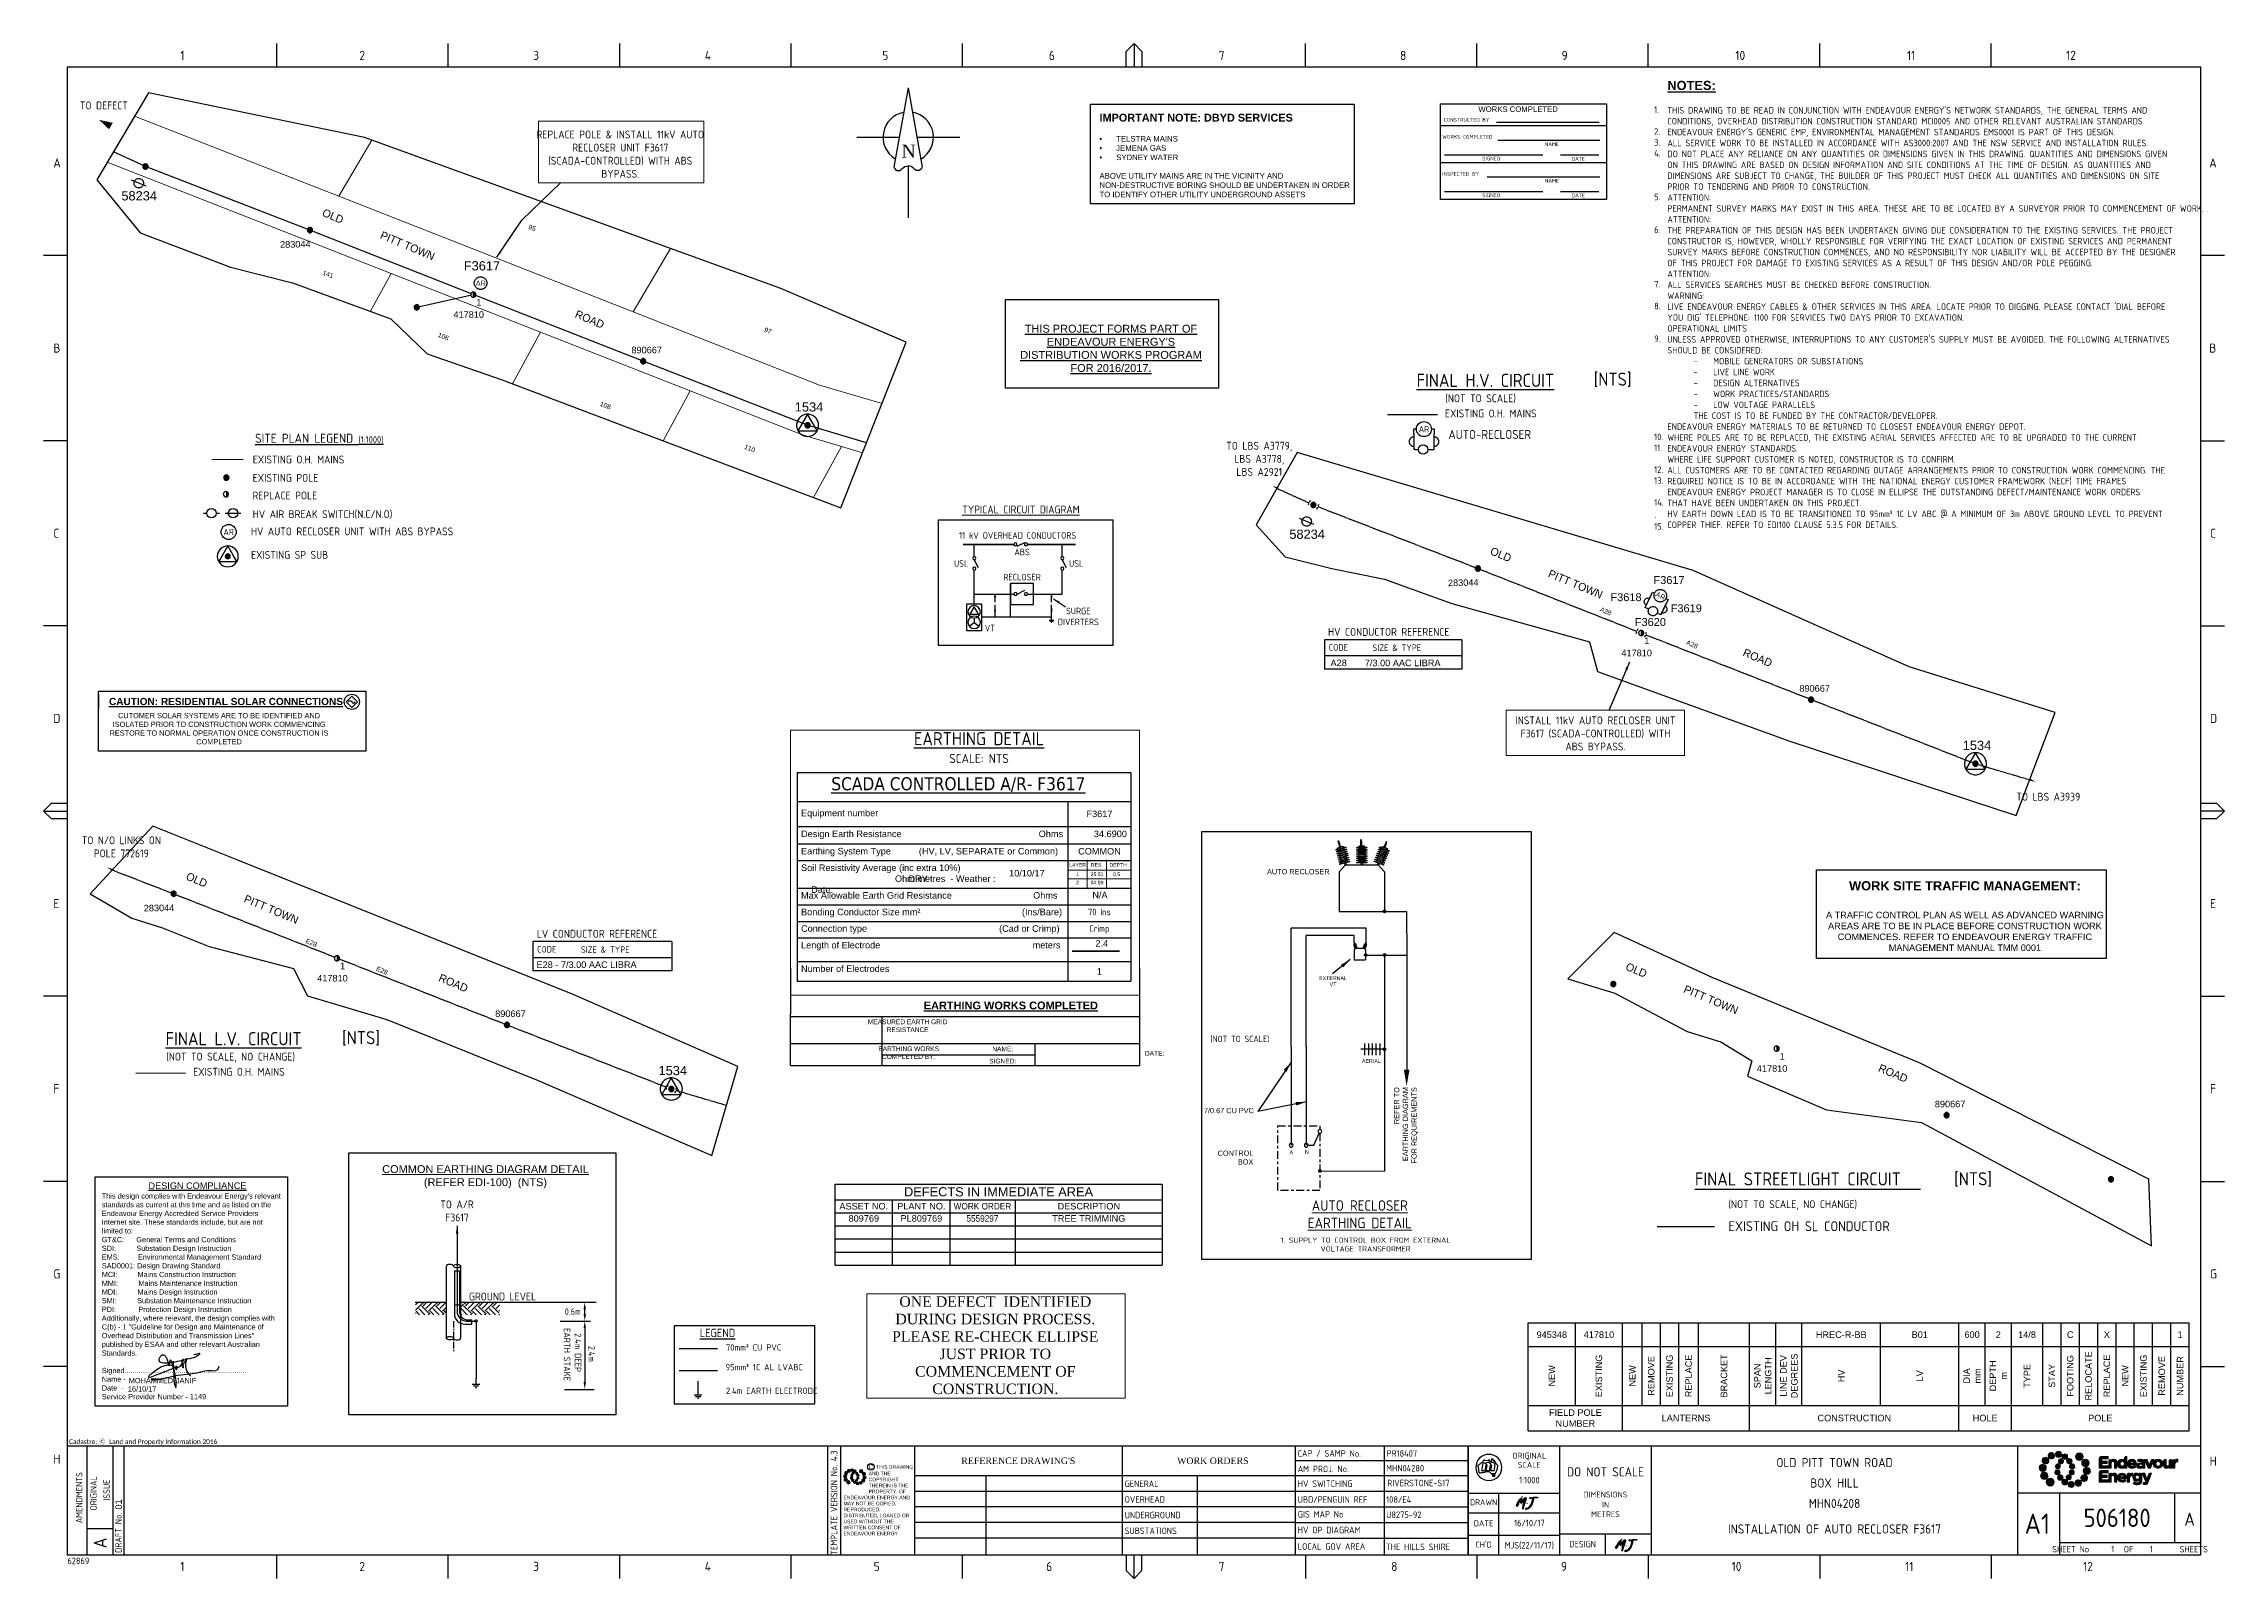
# Paper-space layout 'DESIGN' of a CAD drawing. Header units: metres, sheet in millimetres. Extents: x -21 to 813, y -3 to 583.
# The model-space entities are those that its viewports show. They can reach past a viewport. Long polylines and large blocks are cut down to what shows.
import ezdxf
from ezdxf.enums import TextEntityAlignment as Align

# ---------------------------------------------------------------- set-up
doc = ezdxf.new("R2010")
doc.units = ezdxf.units.M
for name, pattern in [('Cable Exist OH', [1, 1, 0]), ('CENTERX2', [4, 2.5, -0.5, 0.5, -0.5]), ('CHAIN', [6, 3, -1, 1, -1]), ('DASHED', [0.75, 0.5, -0.25])]:
    doc.linetypes.add(name, pattern=pattern)
doc.layers.get('0').update_dxf_attribs({"color": 6})
for name, color, linetype in [('_User Miscellaneous1', 7, 'Continuous'), ('Equip_SP_EXT', 7, 'Continuous'), ('Equip_SP_HV_EXT', 7, 'Continuous'), ('Mains_HV_EXT', 7, 'Continuous'), ('Mains_HV_NEW', 2, 'Continuous'), ('Mains_LV_EXT', 7, 'Continuous'), ('Mains_LV_NEW', 2, 'Continuous'), ('Notes', 7, 'Continuous'), ('Notes_HV_MISC', 7, 'Continuous'), ('OH_Details_SP_MISC', 7, 'Continuous'), ('Sub_SP_TR_HV_LV_EXT', 7, 'Continuous'), ('SupportsOH_SP_TR_HV_LV_SL_EXT', 7, 'Continuous'), ('SupportsOH_SP_TR_HV_LV_SL_NEW', 2, 'Continuous'), ('SupportsUG_SP_EXT', 7, 'Continuous')]:
    doc.layers.add(name, color=color, linetype=linetype)
doc.layers.add('Cadastre Land Parcels_SP_EXT', color=9, linetype='Continuous', lineweight=5)
doc.layers.add('Cadastre Roads_SP_EXT', color=9, linetype='Continuous', lineweight=5)
doc.layers.add('Viewports', color=6, linetype='Continuous', plot=False)
doc.styles.add('ARIAL', font='arial.ttf', dxfattribs={"height": 2})
doc.styles.add('HVSW_LABEL', font='arial.ttf')
doc.styles.add('iecARIAL', font='arial.ttf', dxfattribs={"height": 2})
doc.styles.add('iecISOCP', font='isocp.shx')
doc.styles.add('iecNAME', font='times.ttf')
doc.styles.add('IECSYMBOL1', font='isocp.shx')
doc.styles.add('iecTimesNewRoman', font='times.ttf')
doc.styles.add('ieISOCP', font='isocp.shx')
doc.styles.add('ITALICT', font='ITALICT')
doc.styles.add('POLE_LABEL', font='arial.ttf')
doc.styles.add('RoadName', font='arial.ttf', dxfattribs={"height": 2.5})
doc.styles.get("Standard").update_dxf_attribs({"font": 'arial.ttf'})
doc.linetypes.add('Cable E UG', pattern='A,6,-0.5,["E",Standard,S=1.7,R=0,X=0.5,Y=-1],-2.9', length=9.4)
doc.linetypes.add('Cable New UG', pattern='A,7,-0.25,["x",Standard,S=2,R=0,X=0.2,Y=-0.8],-2.1', length=9.35)
doc.linetypes.add('IECLCABS1', pattern='A,7,-0.5,["/",Standard,S=1.5,R=0,X=0.2,Y=-0.7],-1.8', length=9.3)
doc.dimstyles.new('GISCAD Dim Style', dxfattribs={"dimtxt": 2.5, "dimasz": 3, "dimexe": 1.25, "dimexo": 0.625, "dimtad": 1, "dimtoh": 1, "dimdec": 1, "dimtxsty": 'ARIAL', "dimcen": 2.5, "dimadec": 0, "dimazin": 0, "dimtfac": 1, "dimtdec": 1, "dimtmove": 0, "dimatfit": 3, "dimfxl": 1.25, "dimarcsym": 0})
doc.dimstyles.new('ISO-25', dxfattribs={"dimtxt": 2.5, "dimasz": 2.5, "dimexe": 1.25, "dimexo": 0.625, "dimtad": 1, "dimtxsty": 'Standard', "dimcen": 2.5, "dimadec": 0, "dimazin": 0, "dimtfac": 1, "dimtmove": 0, "dimatfit": 3, "dimfxl": 1, "dimarcsym": 0})
doc.dimstyles.new('OHT1', dxfattribs={"dimtxt": 2.5, "dimasz": 2, "dimexe": 1.25, "dimexo": 0.625, "dimgap": 1, "dimtad": 1, "dimjust": 1, "dimlfac": 1000, "dimtxsty": 'iecISOCP', "dimblk1": 'Straight Terminator', "dimblk2": 'NONE', "dimsah": 1, "dimcen": 0, "dimse1": 1, "dimse2": 1, "dimadec": 0, "dimazin": 0, "dimtfac": 1, "dimtmove": 0, "dimatfit": 3, "dimfxl": 1, "dimarcsym": 0})

psp = doc.layouts.new('DESIGN')

# ---------------------------------------------------------------- texts
at = {"layer": '_User Miscellaneous1', "insert": (495.49, 184.66), "char_height": 2, "width": 34.2308, "attachment_point": 3, "rotation": 90}
psp.add_mtext('REFER TO \\P EARTHING DIAGRAM FOR REQUIREMENTS', dxfattribs=at)
at = {"layer": 'Notes', "color": 2, "style": 'IECSYMBOL1'}
for s, p in [('              [NTS]', (531.77, 452.68)), ('              [NTS]', (53.49, 201.06)), ('FINAL STREETLIGHT CIRCUIT', (610.48, 147.09)), ('              [NTS]', (669.52, 147.15))]:
    psp.add_text(s, height=5, dxfattribs=at).set_placement(p)
at = {"layer": 'Notes', "color": 7, "linetype": 'DASHED', "style": 'IECSYMBOL1'}
for p in [(514.96, 440.59), (36.59, 189.04)]:
    psp.add_text('EXISTING O.H. MAINS', height=3.0001, dxfattribs=at).set_placement(p)
at = {"layer": 'Notes', "color": 7, "lineweight": 0, "style": 'IECSYMBOL1'}
for s, p in [('(NOT TO SCALE)', (515.07, 446.37)), ('(NOT TO SCALE, NO CHANGE)', (26.3, 194.82)), ('(NOT TO SCALE, NO CHANGE)', (623.25, 138.44))]:
    psp.add_text(s, height=3, dxfattribs=at).set_placement(p)
at = {"layer": 'Notes', "style": 'iecISOCP'}
psp.add_text('HV AUTO RECLOSER UNIT WITH ABS BYPASS', height=3, dxfattribs=at).set_placement((58.67, 395.52))
at = {"layer": 'Notes', "lineweight": 0}
for s, p in [('A28', (471.23, 345.54)), ('7/3.00 AAC LIBRA', (484.34, 345.51)), ('E28 - 7/3.00 AAC LIBRA', (167.82, 230.21))]:
    psp.add_text(s, height=2.5, dxfattribs=at).set_placement(p)
at = {"layer": 'Notes'}
for s, insert, char_height, width, attachment_point, style in [("{\\fArial|b1|i0|c0|p34;\\H1.4x;\\LNOTES:}\\P\\PTHIS DRAWING TO BE READ IN CONJUNCTION WITH ENDEAVOUR ENERGY'S NETWORK STANDARDS, THE GENERAL TERMS AND CONDITIONS, OVERHEAD DISTRIBUTION CONSTRUCTION STANDARD MCI0005 AND OTHER RELEVANT AUSTRALIAN STANDARDS.\\PENDEAVOUR ENERGY'S GENERIC EMP, ENVIRONMENTAL MANAGEMENT STANDARDS EMS0001 IS PART OF THIS DESIGN.\\PALL SERVICE WORK TO BE INSTALLED IN ACCORDANCE WITH AS3000:2007 AND THE NSW SERVICE AND INSTALLATION RULES.\\PDO NOT PLACE ANY RELIANCE ON ANY QUANTITIES OR DIMENSIONS GIVEN IN THIS DRAWING. QUANTITIES AND DIMENSIONS GIVEN ON THIS DRAWING ARE BASED ON DESIGN INFORMATION AND SITE CONDITIONS AT THE TIME OF DESIGN. AS QUANTITIES AND DIMENSIONS ARE SUBJECT TO CHANGE, THE BUILDER OF THIS PROJECT MUST CHECK ALL QUANTITIES AND DIMENSIONS ON SITE PRIOR TO TENDERING AND PRIOR TO CONSTRUCTION.\\PATTENTION:\\PPERMANENT SURVEY MARKS MAY EXIST IN THIS AREA. THESE ARE TO BE LOCATED BY A SURVEYOR PRIOR TO COMMENCEMENT OF WORK.\\PATTENTION:\\PTHE PREPARATION OF THIS DESIGN HAS BEEN UNDERTAKEN GIVING DUE CONSIDERATION TO THE EXISTING SERVICES. THE PROJECT CONSTRUCTOR IS, HOWEVER, WHOLLY RESPONSIBLE FOR VERIFYING THE EXACT LOCATION OF EXISTING SERVICES AND PERMANENT SURVEY MARKS BEFORE CONSTRUCTION COMMENCES, AND NO RESPONSIBILITY NOR LIABILITY WILL BE ACCEPTED BY THE DESIGNER OF THIS PROJECT FOR DAMAGE TO EXISTING SERVICES AS A RESULT OF THIS DESIGN AND/OR POLE PEGGING.\\PATTENTION:\\PALL SERVICES SEARCHES MUST BE CHECKED BEFORE CONSTRUCTION.\\PWARNING:\\PLIVE ENDEAVOUR ENERGY CABLES & OTHER SERVICES IN THIS AREA. LOCATE PRIOR TO DIGGING. PLEASE CONTACT 'DIAL BEFORE YOU DIG' TELEPHONE: 1100 FOR SERVICES TWO DAYS PRIOR TO EXCAVATION.\\POPERATIONAL LIMITS \\PUNLESS APPROVED OTHERWISE, INTERRUPTIONS TO ANY CUSTOMER'S SUPPLY MUST BE AVOIDED. THE FOLLOWING ALTERNATIVES SHOULD BE CONSIDERED:\\P\\pi-7.5,l17.5,t17.5;-^IMOBILE GENERATORS OR SUBSTATIONS\\P-^ILIVE LINE WORK\\P-^IDESIGN ALTERNATIVES\\P-^IWORK PRACTICES/STANDARDS\\P-^ILOW VOLTAGE PARALLELS\\P\\pi0,l0,tz;^ITHE COST IS TO BE FUNDED BY THE CONTRACTOR/DEVELOPER.\\PENDEAVOUR ENERGY MATERIALS TO BE RETURNED TO CLOSEST ENDEAVOUR ENERGY DEPOT.\\PWHERE POLES ARE TO BE REPLACED, THE EXISTING AERIAL SERVICES AFFECTED ARE TO BE UPGRADED TO THE CURRENT ENDEAVOUR ENERGY STANDARDS.\\PWHERE LIFE SUPPORT CUSTOMER IS NOTED, CONSTRUCTOR IS TO CONFIRM.\\PALL CUSTOMERS ARE TO BE CONTACTED REGARDING OUTAGE ARRANGEMENTS PRIOR TO CONSTRUCTION WORK COMMENCING. THE REQUIRED NOTICE IS TO BE IN ACCORDANCE WITH THE NATIONAL ENERGY CUSTOMER FRAMEWORK (NECF) TIME FRAMES \\PENDEAVOUR ENERGY PROJECT MANAGER IS TO CLOSE IN ELLIPSE THE OUTSTANDING DEFECT/MAINTENANCE WORK ORDERS\\PTHAT HAVE BEEN UNDERTAKEN ON THIS PROJECT.\\PHV EARTH DOWN LEAD IS TO BE TRANSITIONED TO 95mm² 1C LV ABC @ A MINIMUM OF 3m ABOVE GROUND LEVEL TO PREVENT COPPER THIEF. REFER TO EDI100 CLAUSE 5.3.5 FOR DETAILS.", (599.96, 569.17), 2.5, 189.6644, 1, 'iecISOCP'), ('{\\C7;TO DEFECT}', (-6.68, 559.78), 3, 60.1, 4, 'iecISOCP'), ('1.\\P\\P2.\\P3.\\P4.\\P\\P\\P\\P5.\\P\\P\\P6.\\P\\P\\P\\P\\P7.\\P\\P8.\\P\\P\\P9.\\P\\P\\P\\P\\P\\P\\P\\P\\P10.\\P11.\\P\\P12.\\P{\\H0.004x;.\\P}13.\\P\\P14.\\P{\\H1.2x;.\\P}15.', (594.92, 559.4), 2.5, 9.3694, 1, 'iecISOCP'), ('{\\fArial|b1|i0|c0|p34;\\H1.4x;IMPORTANT NOTE: DBYD SERVICES\\P}\\P\\pi-6.375,l6.375,t6.375;{\\fSymbol|b0|i0|c2|p18;·^I}TELSTRA MAINS\\P{\\fSymbol|b0|i0|c2|p18;·^I}JEMENA GAS\\P{\\fSymbol|b0|i0|c2|p18;·^I}SYDNEY WATER\\P\\pi0,l0,tz;\\PABOVE UTILITY MAINS ARE IN THE VICINITY AND NON-DESTRUCTIVE BORING SHOULD BE UNDERTAKEN IN ORDER TO IDENTIFY OTHER UTILITY UNDERGROUND ASSETS', (382.94, 556.59), 2.125, 96.3703, 1, 'RoadName'), ('{\\C7;AUTO-RECLOSER}', (516.3, 434.05), 3.42, 72.108, 4, 'iecISOCP'), ('EXISTING O.H. MAINS', (59.36, 424.47), 3, 39, 4, 'iecISOCP'), ('TO LBS A3779,\\PLBS A3778,\\PLBS A2921', (444, 424.74), 3, 38.5302, 5, 'iecISOCP'), ('EXISTING POLE', (59.35, 417.46), 3, 29.6064, 4, 'iecISOCP'), ('REPLACE POLE', (59.24, 410.73), 3, 29.5864, 4, 'iecISOCP'), ('HV AIR BREAK SWITCH(N.C/N.O)', (59.36, 405.11), 3, 61.2037, 1, 'iecISOCP'), ('{\\C7;EXISTING SP SUB}', (58.71, 388.04), 3, 60.1, 4, 'iecISOCP'), ('CUTOMER SOLAR SYSTEMS ARE TO BE IDENTIFIED AND ISOLATED PRIOR TO CONSTRUCTION WORK COMMENCING\\PRESTORE TO NORMAL OPERATION ONCE CONSTRUCTION IS COMPLETED', (46.5, 327.64), 2, 88.1491, 2, 'ARIAL'), ('{\\LEARTHING DETAIL}\\P{\\H0.7x;SCALE: NTS}', (336.9, 314.41), 5, 155.3148, 5, 'iecISOCP'), ('{\\fTahoma|b0|i0|c0|p34;\\LSCADA CONTROLLED A/R- F3617}', (280.45, 303.1), 5, 111.7, 1, 'IECSYMBOL1'), ('TO LBS A3939', (745.53, 295.65), 3, 38.5302, 5, 'iecISOCP'), ('TO N/O LINKS ON POLE 772619', (9.16, 276.49), 3, 38.5302, 5, 'iecISOCP'), ('{\\fArial|b1|i0|c0|p34;\\H1.4x;WORK SITE TRAFFIC MANAGEMENT:\\P\\P}A TRAFFIC CONTROL PLAN AS WELL AS ADVANCED WARNING AREAS ARE TO BE IN PLACE BEFORE CONSTRUCTION WORK COMMENCES. REFER TO ENDEAVOUR ENERGY TRAFFIC MANAGEMENT MANUAL TMM 0001 ', (713.65, 263.36), 2.5, 106.2607, 2, 'ARIAL'), ('EARTHING WORKS\\PCOMPLETED BY:', (310.02, 200.24), 1.8, 88.1491, 2, 'ARIAL'), ('NAME:', (345.98, 200.17), 1.8, 88.1491, 2, 'ARIAL'), ('(NOT TO SCALE)', (436.58, 204.31), 2.43, 25.7875, 2, 'ieISOCP'), ('SIGNED:', (345.98, 195.52), 1.8, 88.1491, 2, 'ARIAL'), ('DATE:', (404, 198.49), 1.8, 88.1491, 2, 'ARIAL'), ('{\\C1;                       \\H1.25x;\\LDESIGN COMPLIANCE\\P}This design complies with Endeavour Energy\'s relevant standards as current at this time and as listed on the Endeavour Energy Accredited Service Providers Internet site. These standards include, but are not limited to:\\PGT&C:      General Terms and Conditions               \\PSDI:          Substation Design Instruction\\PEMS:         Environmental Management Standard    \\PSAD0001: Design Drawing Standard\\PMCI:          Mains Construction Instruction              \\PMMI:          Mains Maintenance Instruction\\PMDI:          Mains Design Instruction                       \\PSMI:          Substation Maintenance Instruction\\PPDI:           Protection Design Instruction\\PAdditionally, where relevant, the design complies with C(b) - 1 "Guideline for Design and Maintenance of Overhead Distribution and Transmission Lines" published by ESAA and other relevant Australian Standards. \\P\\PSigned............................................................     \\PName -      \\PDate  - \\PService Provider Number - 1149      ', (1.68, 148.26), 2, 69.5227, 1, 'iecARIAL'), ('1. SUPPLY TO CONTROL BOX FROM EXTERNAL VOLTAGE TRANSFORMER', (484.59, 127.2), 2, 62.1639, 2, 'ieISOCP'), ('{\\LLEGEND}', (236.96, 92.36), 3.2, 30.1272, 2, 'ieISOCP'), ('70mm² CU PVC', (240.22, 86.41), 2.4, 26.7152, 1, 'ieISOCP'), ('95mm² 1C AL LVABC', (240.08, 78.88), 2.4, 34.3616, 1, 'ieISOCP'), ('2.4m EARTH ELECTRODE', (240.22, 69.85), 2.4, 34.5933, 1, 'ieISOCP')]:
    psp.add_mtext(s, dxfattribs=dict(at, insert=insert, char_height=char_height, width=width, attachment_point=attachment_point, style=style))
at = {"layer": 'Notes', "linetype": 'Continuous', "style": 'iecISOCP'}
for s, insert, char_height, width, attachment_point in [('REPLACE POLE & INSTALL 11kV AUTO RECLOSER UNIT F3617 (SCADA-CONTROLLED) WITH ABS BYPASS. ', (199.81, 541.16), 3, 64.5567, 5), ('\\pi6.4138;HV CONDUCTOR REFERENCE', (463.87, 360.11), 3, 60.2276, 1), ('CODE', (470.57, 353.94), 2.5, 8.3788, 1), ('SIZE & TYPE', (487.3, 353.81), 2.5, 20.3808, 1), ('INSTALL 11kV AUTO RECLOSER UNIT F3617 (SCADA-CONTROLLED) WITH ABS BYPASS. ', (572.47, 319.81), 3, 63.3398, 5), ('\\pi6.5638;LV CONDUCTOR REFERENCE', (161.36, 244.78), 3, 60.2276, 1), ('CODE', (168.06, 238.61), 2.5, 8.3788, 1), ('SIZE & TYPE', (184.79, 238.48), 2.5, 20.3808, 1)]:
    psp.add_mtext(s, dxfattribs=dict(at, insert=insert, char_height=char_height, width=width, attachment_point=attachment_point))
at = {"layer": 'Notes', "color": 7, "linetype": 'Continuous', "insert": (387.33, 475.96), "char_height": 3, "width": 77.908, "attachment_point": 2, "style": 'iecISOCP'}
psp.add_mtext("{\\fArial|b0|i0|c0|p34;\\L\\C2;THIS PROJECT FORMS PART OF ENDEAVOUR ENERGY'S DISTRIBUTION WORKS PROGRAM FOR 2016/2017. }", dxfattribs=at)
at = {"layer": 'Notes', "color": 2, "char_height": 5, "attachment_point": 5, "style": 'iecISOCP'}
for s, insert in [('{\\LFINAL H.V. CIRCUIT}', (530.4, 454.72)), ('{\\LFINAL L.V. CIRCUIT}', (52.04, 203.17))]:
    psp.add_mtext(s, dxfattribs=dict(at, insert=insert))
at = {"layer": 'Notes', "color": 1, "insert": (84.79, 432.49), "char_height": 3.5, "attachment_point": 5, "style": 'iecISOCP'}
psp.add_mtext('{\\LSITE PLAN LEGEND \\H0.71429x;\\C2;(1:1000)}', dxfattribs=at)
at = {"layer": 'Notes'}
for s, insert, char_height, width, attachment_point in [('AUTO RECLOSER', (470.86, 268), 2, 29.8932, 3), ('EXTERNAL VT', (472.17, 227.06), 1.44, 2.065, 2), ('{\\fArial|b0|i0|c0|p34;AERIAL}', (490.41, 195.39), 1.44, 2.065, 3), ('7/0.67 CU PVC', (441.94, 176.73), 2, 20.7734, 3), ('CONTROL BOX', (441.74, 160.44), 2, 2.065, 3), ('{\\fArial|b0|i0|c0|p34;A}', (455.56, 160.49), 1.44, 2.065, 1), ('{\\fArial|b0|i0|c0|p34;N}', (461.47, 160.61), 1.44, 2.065, 1)]:
    psp.add_mtext(s, dxfattribs=dict(at, insert=insert, char_height=char_height, width=width, attachment_point=attachment_point))
at = {"layer": 'Notes', "color": 2, "linetype": 'Continuous', "lineweight": 0, "insert": (148.3, 152.9), "char_height": 3, "width": 85.2338, "attachment_point": 5, "style": 'iecARIAL'}
psp.add_mtext('{\\C256;\\P\\LCOMMON EARTHING DIAGRAM DETAIL\\P\\l(REFER EDI-100)  (NTS)}', dxfattribs=at)
at = {"layer": 'Notes', "color": 2, "char_height": 3, "style": 'ieISOCP'}
for s, insert, width, attachment_point in [('TO A/R F3617', (137.43, 141.38), 15.2241, 2), ('GROUND LEVEL', (141.98, 106.16), 32.4233, 1)]:
    psp.add_mtext(s, dxfattribs=dict(at, insert=insert, width=width, attachment_point=attachment_point))
at = {"layer": 'Notes', "color": 7, "linetype": 'Continuous', "lineweight": 0, "insert": (482.43, 136.11), "char_height": 4, "width": 62, "attachment_point": 5, "style": 'iecISOCP'}
psp.add_mtext('{\\L\\C1;AUTO RECLOSER\\PEARTHING DETAIL}', dxfattribs=at)
at = {"layer": 'Notes', "color": 7, "insert": (623.3, 131.54), "char_height": 3.8, "width": 71.9507, "attachment_point": 4, "style": 'IECSYMBOL1'}
psp.add_mtext('EXISTING OH SL CONDUCTOR', dxfattribs=at)
at = {"layer": 'Notes', "color": 2, "linetype": 'Continuous', "insert": (181.64, 98.91), "char_height": 2.5, "width": 11.1595, "attachment_point": 5, "style": 'iecISOCP'}
psp.add_mtext('0.6m', dxfattribs=at)
at = {"layer": 'Notes', "color": 2, "linetype": 'Continuous', "char_height": 2.5, "attachment_point": 5, "rotation": 270, "style": 'iecISOCP'}
for s, insert, width in [('2.4m DEEP\\P EARTH STAKE', (181.56, 83.24), 23.7616), ('2.4m', (188.88, 82.75), 11.1595)]:
    psp.add_mtext(s, dxfattribs=dict(at, insert=insert, width=width))
at = {"layer": 'Notes'}
for tag, text, height, p in [('F3617', 'XXXXX', 2.5, (382.93, 287.84)), ('COMMON', 'HV', 2.5, (382.93, 273.56)), ('LAYER', 'XX.XXX', 1.4, (374.59, 268.87)), ('1', 'XX.XXX', 1.4, (374.53, 265.3)), ('25.51', 'XX.XXX', 1.4, (382.03, 265.3)), ('RES', 'XX.XXX', 1.4, (381.69, 268.87)), ('DEPTH', 'XX.XXX', 1.4, (390.08, 268.87)), ('0.5', 'XX.XXX', 1.4, (389.48, 265.3)), ('2', 'XX.XXX', 1.4, (374.53, 262.11)), ('84.99', 'XX.XXX', 1.4, (382.03, 262.11)), ('N/A', 'XX.XXX', 2.5, (383.12, 256.84)), ('2.4', 'XX.XXX', 2.5, (383.8, 238.34))]:
    psp.add_attdef(tag, text=text, height=height, dxfattribs=at).set_placement(p, align=Align.CENTER)
for tag, p, s in [('10/10/17', (348.4, 265.17), 'DD/MM/YYYY'), ('DRY', (309.93, 263.07), 'DRY  -  20 deg')]:
    psp.add_attdef(tag, p, s, height=2.5, dxfattribs=at)
at = {"layer": 'Notes', "lineweight": 0, "style": 'iecARIAL'}
for tag, p in [('16/10/17', (11.67, 68.37)), ('MOHAMMED', (12, 71.55)), ('JANIF', (30.02, 71.55))]:
    psp.add_attdef(tag, p, '', height=2, dxfattribs=at)

msp = doc.modelspace()

# ---------------------------------------------------------------- texts
at = {"layer": 'Cadastre Land Parcels_SP_EXT'}
for s, rotation, p in [('95', 338.44864, (304468.36, 6276426.98)), ('141', 340.80906, (304389.68, 6276409.4)), ('106', 338.44867, (304433.78, 6276385.73)), ('97', 338.44861, (304558.42, 6276387.67)), ('108', 338.44846, (304495.69, 6276359.39)), ('110', 338.44879, (304550.85, 6276342.97))]:
    msp.add_text(s, height=1.8, rotation=rotation, dxfattribs=at).set_placement(p)
at = {"layer": 'Mains_HV_EXT'}
for p in [(304431.47, 6276410.13), (304464.46, 6276397.46)]:
    msp.add_text('A28', height=1.8, rotation=337.3935, dxfattribs=at).set_placement(p)
at = {"layer": 'Mains_LV_EXT'}
for p in [(304435.27, 6276407.77), (304462.23, 6276397.11)]:
    msp.add_text('E28', height=1.8, rotation=337.3935, dxfattribs=at).set_placement(p)
at = {"layer": 'Notes', "char_height": 3, "attachment_point": 5, "rotation": 337.20212, "style": 'ITALICT'}
for s, insert in [('{\\fStylus BT|b0|i0|c0|p34;OLD    }', (304393.83, 6276431.76)), ('{\\fStylus BT|b0|i0|c0|p34;PITT TOWN           }', (304422.35, 6276420.47)), ('{\\fStylus BT|b0|i0|c0|p34;ROAD           }', (304491.94, 6276392.33))]:
    msp.add_mtext(s, dxfattribs=dict(at, insert=insert))

# ---------------------------------------------------------------- blocks, each defined once
blk = doc.blocks.new('NorthPnt 11(NP11)')
for p, q in [((-19.7, 0.02), (-3.49, 0)), ((3.32, 0), (19.7, -0.02)), ((-0.08, -10.94), (-0.08, -30.8))]:
    blk.add_line(p, q)
for points in [[(-0.08, 18.81), (-5.43, -10.68, 0.877048), (-2.29, -11.9, -0.1543), (-0.08, -10.94, 0.090511)], [(-0.08, 18.81), (5.26, -10.68, -0.877048), (2.13, -11.9, 0.1543), (-0.08, -10.94, -0.090511)]]:
    blk.add_lwpolyline(points, format="xyb")
for start, end in [(100.5988, 238.86433), (300.09942, 80.43745)]:
    blk.add_arc((0, 0), 9.64, start, end)
at = {"color": 7, "style": 'iecNAME'}
blk.add_text('N', height=5.02, dxfattribs=at).set_placement((-2.62, -7.82))
blk = doc.blocks.new('Note_Defect List')
at = {"layer": 'Notes', "color": 0, "linetype": 'Continuous'}
for p, q in [((0, 31), (124.98, 31)), ((124.98, 31), (124.98, 0)), ((0, 25), (124.98, 25)), ((0, 20), (124.98, 20)), ((0, 15), (124.98, 15)), ((0, 10), (124.98, 10)), ((0, 5), (124.98, 5)), ((0, 0), (124.98, 0))]:
    blk.add_line(p, q, dxfattribs=at)
at = {"layer": 'Notes'}
for p, q in [((0, 0), (0, 31)), ((22, 0), (22, 25)), ((44, 0), (44, 25)), ((69, 0), (69, 25))]:
    blk.add_line(p, q, dxfattribs=at)
at = {"layer": 'Notes', "color": 0, "lineweight": 0}
blk.add_line((58.13, 31), (39.77, 31), dxfattribs=at)
at = {"layer": 'Notes', "color": 0, "linetype": 'Continuous', "attachment_point": 5, "style": 'ARIAL'}
for s, insert, char_height, width in [('DEFECTS IN IMMEDIATE AREA', (62.49, 28), 3.5, 124.9809), ('ASSET NO.', (11, 22.5), 2.5, 22), ('809769', (11, 17.83), 2.5, 22), ('PLANT NO.', (33, 22.5), 2.5, 22), ('PL809769', (33, 17.83), 2.5, 22), ('{\\W0.9;WORK ORDER}', (56.34, 22.5), 2.5, 24.676), ('{\\W0.9;5559297}', (56.34, 17.83), 2.5, 24.676), ('TREE TRIMMING', (96.99, 17.83), 2.5, 55.9809), ('DESCRIPTION', (96.99, 22.5), 2.5, 55.9809)]:
    blk.add_mtext(s, dxfattribs=dict(at, insert=insert, char_height=char_height, width=width))
blk = doc.blocks.new('A$C30A46249')
at = {"color": 7, "lineweight": -3, "insert": (6.92, 4.97), "char_height": 1.79, "attachment_point": 7, "line_spacing_factor": 1.2}
blk.add_mtext('{\\fCalibri|b0|i0|c0|p34;\\C256;Cadastre: \\fMS Gothic|b0|i0|c128|p49;\\C250;\\c2236962;Ⓒ\\fMS Gothic|b0|i0|c0|p49; \\fCalibri|b0|i0|c0|p34;\\C256;Land and Property Information 2016}', dxfattribs=at)
blk = doc.blocks.new('EE_LOGO_SMALL')
at = {"layer": 'Notes'}
h = blk.add_hatch(color=256, dxfattribs=at)
edge = h.paths.add_edge_path()
edge.add_spline(control_points=[(-8.4, 2), (-9.2, 2), (-9.8, 1.4), (-9.8, 0.7), (-9.9, -0.1), (-9.3, -0.7), (-8.6, -0.8), (-7.8, -0.8), (-7.2, -0.2), (-7.1, 0.5), (-7.1, 1.3), (-7.7, 1.9), (-8.4, 2)], knot_values=[0, 0, 0, 0, 1, 1, 1, 2, 2, 2, 3, 3, 3, 4, 4, 4, 4], degree=3, periodic=0)
h = blk.add_hatch(color=256, dxfattribs=at)
edge = h.paths.add_edge_path()
edge.add_spline(control_points=[(-6.8, 4.5), (-7.4, 4.8), (-8.2, 4.6), (-8.6, 4), (-8.9, 3.4), (-8.7, 2.6), (-8.1, 2.2), (-7.5, 1.9), (-6.7, 2.1), (-6.3, 2.7), (-6, 3.3), (-6.2, 4.1), (-6.8, 4.5)], knot_values=[0, 0, 0, 0, 1, 1, 1, 2, 2, 2, 3, 3, 3, 4, 4, 4, 4], degree=3, periodic=0)
h = blk.add_hatch(color=256, dxfattribs=at)
edge = h.paths.add_edge_path()
edge.add_spline(control_points=[(-4.2, 5.9), (-4.6, 6.5), (-5.3, 6.6), (-5.9, 6.3), (-6.4, 5.9), (-6.6, 5.1), (-6.2, 4.6), (-5.9, 4), (-5.1, 3.8), (-4.6, 4.2), (-4, 4.6), (-3.8, 5.3), (-4.2, 5.9)], knot_values=[0, 0, 0, 0, 1, 1, 1, 2, 2, 2, 3, 3, 3, 4, 4, 4, 4], degree=3, periodic=0)
h = blk.add_hatch(color=256, dxfattribs=at)
edge = h.paths.add_edge_path()
edge.add_spline(control_points=[(-1.3, 5.9), (-1.4, 6.5), (-2, 7), (-2.6, 6.9), (-3.3, 6.9), (-3.7, 6.3), (-3.7, 5.6), (-3.6, 5), (-3, 4.5), (-2.4, 4.6), (-1.7, 4.7), (-1.3, 5.2), (-1.3, 5.9)], knot_values=[0, 0, 0, 0, 1, 1, 1, 2, 2, 2, 3, 3, 3, 4, 4, 4, 4], degree=3, periodic=0)
h = blk.add_hatch(color=256, dxfattribs=at)
edge = h.paths.add_edge_path()
edge.add_spline(control_points=[(-2.5, 2.1), (-3, 2.2), (-3.5, 1.9), (-3.6, 1.3), (-3.7, 0.8), (-3.4, 0.3), (-2.9, 0.2), (-2.4, 0.1), (-1.9, 0.4), (-1.8, 0.9), (-1.7, 1.5), (-2, 2), (-2.5, 2.1)], knot_values=[0, 0, 0, 0, 1, 1, 1, 2, 2, 2, 3, 3, 3, 4, 4, 4, 4], degree=3, periodic=0)
h = blk.add_hatch(color=256, dxfattribs=at)
edge = h.paths.add_edge_path()
edge.add_spline(control_points=[(1, 4.9), (1, 4.3), (0.5, 3.8), (-0.1, 3.8), (-0.7, 3.8), (-1.2, 4.3), (-1.2, 4.9), (-1.2, 5.5), (-0.7, 6), (-0.1, 6), (0.5, 6), (1, 5.5), (1, 4.9)], knot_values=[0, 0, 0, 0, 1, 1, 1, 2, 2, 2, 3, 3, 3, 4, 4, 4, 4], degree=3, periodic=0)
edge = h.paths.add_edge_path()
edge.add_spline(control_points=[(-1.4, 4), (-1.9, 4.1), (-2.4, 3.8), (-2.5, 3.3), (-2.6, 2.7), (-2.3, 2.2), (-1.8, 2.1), (-1.3, 2), (-0.7, 2.3), (-0.6, 2.9), (-0.5, 3.4), (-0.9, 3.9), (-1.4, 4)], knot_values=[0, 0, 0, 0, 1, 1, 1, 2, 2, 2, 3, 3, 3, 4, 4, 4, 4], degree=3, periodic=0)
h = blk.add_hatch(color=256, dxfattribs=at)
edge = h.paths.add_edge_path()
edge.add_spline(control_points=[(2.3, 2.4), (2.8, 2.8), (2.8, 3.4), (2.4, 3.9), (2, 4.3), (1.4, 4.3), (0.9, 3.9), (0.5, 3.6), (0.5, 2.9), (0.9, 2.5), (1.2, 2), (1.9, 2), (2.3, 2.4)], knot_values=[0, 0, 0, 0, 1, 1, 1, 2, 2, 2, 3, 3, 3, 4, 4, 4, 4], degree=3, periodic=0)
edge = h.paths.add_edge_path()
edge.add_spline(control_points=[(1, 4.9), (1, 4.3), (0.5, 3.8), (-0.1, 3.8), (-0.7, 3.8), (-1.2, 4.3), (-1.2, 4.9), (-1.2, 5.5), (-0.7, 6), (-0.1, 6), (0.5, 6), (1, 5.5), (1, 4.9)], knot_values=[0, 0, 0, 0, 1, 1, 1, 2, 2, 2, 3, 3, 3, 4, 4, 4, 4], degree=3, periodic=0)
h = blk.add_hatch(color=256, dxfattribs=at)
edge = h.paths.add_edge_path()
edge.add_spline(control_points=[(1, 4.9), (1, 4.3), (0.5, 3.8), (-0.1, 3.8), (-0.7, 3.8), (-1.2, 4.3), (-1.2, 4.9), (-1.2, 5.5), (-0.7, 6), (-0.1, 6), (0.5, 6), (1, 5.5), (1, 4.9)], knot_values=[0, 0, 0, 0, 1, 1, 1, 2, 2, 2, 3, 3, 3, 4, 4, 4, 4], degree=3, periodic=0)
edge = h.paths.add_edge_path(flags=16)
edge.add_spline(control_points=[(1, 4.9), (1, 4.3), (0.5, 3.8), (-0.1, 3.8), (-0.7, 3.8), (-1.2, 4.3), (-1.2, 4.9), (-1.2, 5.5), (-0.7, 6), (-0.1, 6), (0.5, 6), (1, 5.5), (1, 4.9)], knot_values=[0, 0, 0, 0, 1, 1, 1, 2, 2, 2, 3, 3, 3, 4, 4, 4, 4], degree=3, periodic=0)
h = blk.add_hatch(color=256, dxfattribs=at)
edge = h.paths.add_edge_path()
edge.add_spline(control_points=[(3, 0.2), (3.5, 0.3), (3.8, 0.9), (3.7, 1.4), (3.6, 1.9), (3, 2.3), (2.5, 2.1), (1.9, 2), (1.6, 1.4), (1.8, 0.9), (1.9, 0.4), (2.5, 0.1), (3, 0.2)], knot_values=[0, 0, 0, 0, 1, 1, 1, 2, 2, 2, 3, 3, 3, 4, 4, 4, 4], degree=3, periodic=0)
h = blk.add_hatch(color=256, dxfattribs=at)
edge = h.paths.add_edge_path()
edge.add_spline(control_points=[(7, 4.9), (7, 4), (6.3, 3.4), (5.5, 3.4), (4.6, 3.4), (4, 4), (4, 4.9), (4, 5.7), (4.6, 6.4), (5.5, 6.4), (6.3, 6.4), (7, 5.7), (7, 4.9)], knot_values=[0, 0, 0, 0, 1, 1, 1, 2, 2, 2, 3, 3, 3, 4, 4, 4, 4], degree=3, periodic=0)
h = blk.add_hatch(color=256, dxfattribs=at)
edge = h.paths.add_edge_path()
edge.add_spline(control_points=[(8.4, 1.1), (9.1, 1.5), (9.4, 2.3), (9.1, 3), (8.8, 3.7), (7.9, 4.1), (7.2, 3.8), (6.5, 3.4), (6.2, 2.6), (6.5, 1.9), (6.8, 1.2), (7.7, 0.8), (8.4, 1.1)], knot_values=[0, 0, 0, 0, 1, 1, 1, 2, 2, 2, 3, 3, 3, 4, 4, 4, 4], degree=3, periodic=0)
h = blk.add_hatch(color=256, dxfattribs=at)
edge = h.paths.add_edge_path()
edge.add_spline(control_points=[(8.3, -1.9), (9, -1.9), (9.7, -1.4), (9.7, -0.6), (9.7, 0.1), (9.2, 0.8), (8.4, 0.8), (7.7, 0.8), (7, 0.3), (7, -0.5), (6.9, -1.2), (7.5, -1.9), (8.3, -1.9)], knot_values=[0, 0, 0, 0, 1, 1, 1, 2, 2, 2, 3, 3, 3, 4, 4, 4, 4], degree=3, periodic=0)
h = blk.add_hatch(color=256, dxfattribs=at)
edge = h.paths.add_edge_path()
edge.add_spline(control_points=[(-8.5, -1.1), (-9.2, -1.4), (-9.6, -2.3), (-9.3, -3), (-8.9, -3.7), (-8.1, -4), (-7.4, -3.7), (-6.7, -3.4), (-6.3, -2.5), (-6.6, -1.8), (-7, -1.1), (-7.8, -0.8), (-8.5, -1.1)], knot_values=[0, 0, 0, 0, 1, 1, 1, 2, 2, 2, 3, 3, 3, 4, 4, 4, 4], degree=3, periodic=0)
h = blk.add_hatch(color=256, dxfattribs=at)
edge = h.paths.add_edge_path()
edge.add_spline(control_points=[(-7.1, -4.8), (-7.1, -4), (-6.5, -3.3), (-5.6, -3.3), (-4.8, -3.3), (-4.1, -4), (-4.1, -4.8), (-4.1, -5.7), (-4.8, -6.3), (-5.6, -6.3), (-6.5, -6.3), (-7.1, -5.7), (-7.1, -4.8)], knot_values=[0, 0, 0, 0, 1, 1, 1, 2, 2, 2, 3, 3, 3, 4, 4, 4, 4], degree=3, periodic=0)
h = blk.add_hatch(color=256, dxfattribs=at)
edge = h.paths.add_edge_path()
edge.add_spline(control_points=[(-3.1, -0.2), (-3.7, -0.3), (-4, -0.8), (-3.8, -1.4), (-3.7, -1.9), (-3.2, -2.2), (-2.6, -2.1), (-2.1, -1.9), (-1.8, -1.4), (-1.9, -0.9), (-2.1, -0.3), (-2.6, 0), (-3.1, -0.2)], knot_values=[0, 0, 0, 0, 1, 1, 1, 2, 2, 2, 3, 3, 3, 4, 4, 4, 4], degree=3, periodic=0)
h = blk.add_hatch(color=256, dxfattribs=at)
edge = h.paths.add_edge_path()
edge.add_spline(control_points=[(-2.5, -2.3), (-2.9, -2.7), (-3, -3.4), (-2.6, -3.8), (-2.2, -4.2), (-1.5, -4.3), (-1.1, -3.9), (-0.7, -3.5), (-0.6, -2.8), (-1, -2.4), (-1.4, -2), (-2, -1.9), (-2.5, -2.3)], knot_values=[0, 0, 0, 0, 1, 1, 1, 2, 2, 2, 3, 3, 3, 4, 4, 4, 4], degree=3, periodic=0)
h = blk.add_hatch(color=256, dxfattribs=at)
edge = h.paths.add_edge_path()
edge.add_spline(control_points=[(-1.2, -4.8), (-1.2, -4.2), (-0.7, -3.7), (-0.1, -3.7), (0.5, -3.7), (1, -4.2), (1, -4.8), (1, -5.4), (0.5, -5.9), (-0.1, -5.9), (-0.7, -5.9), (-1.2, -5.4), (-1.2, -4.8)], knot_values=[0, 0, 0, 0, 1, 1, 1, 2, 2, 2, 3, 3, 3, 4, 4, 4, 4], degree=3, periodic=0)
h = blk.add_hatch(color=256, dxfattribs=at)
edge = h.paths.add_edge_path()
edge.add_spline(control_points=[(1.2, -3.9), (1.7, -4.1), (2.2, -3.7), (2.3, -3.2), (2.5, -2.7), (2.1, -2.2), (1.6, -2.1), (1.1, -2), (0.6, -2.3), (0.5, -2.8), (0.4, -3.3), (0.7, -3.8), (1.2, -3.9)], knot_values=[0, 0, 0, 0, 1, 1, 1, 2, 2, 2, 3, 3, 3, 4, 4, 4, 4], degree=3, periodic=0)
h = blk.add_hatch(color=256, dxfattribs=at)
edge = h.paths.add_edge_path()
edge.add_spline(control_points=[(1.2, -5.8), (1.3, -6.5), (1.8, -6.9), (2.5, -6.9), (3.1, -6.8), (3.6, -6.2), (3.5, -5.6), (3.4, -5), (2.9, -4.5), (2.2, -4.6), (1.6, -4.6), (1.1, -5.2), (1.2, -5.8)], knot_values=[0, 0, 0, 0, 1, 1, 1, 2, 2, 2, 3, 3, 3, 4, 4, 4, 4], degree=3, periodic=0)
h = blk.add_hatch(color=256, dxfattribs=at)
edge = h.paths.add_edge_path()
edge.add_spline(control_points=[(2.4, -2), (2.9, -2.1), (3.4, -1.8), (3.5, -1.3), (3.6, -0.8), (3.3, -0.3), (2.8, -0.2), (2.2, -0.1), (1.7, -0.4), (1.6, -0.9), (1.5, -1.4), (1.8, -1.9), (2.4, -2)], knot_values=[0, 0, 0, 0, 1, 1, 1, 2, 2, 2, 3, 3, 3, 4, 4, 4, 4], degree=3, periodic=0)
h = blk.add_hatch(color=256, dxfattribs=at)
edge = h.paths.add_edge_path()
edge.add_spline(control_points=[(4, -5.8), (4.4, -6.4), (5.2, -6.6), (5.7, -6.2), (6.3, -5.8), (6.5, -5.1), (6.1, -4.5), (5.7, -4), (5, -3.8), (4.4, -4.2), (3.8, -4.5), (3.7, -5.3), (4, -5.8)], knot_values=[0, 0, 0, 0, 1, 1, 1, 2, 2, 2, 3, 3, 3, 4, 4, 4, 4], degree=3, periodic=0)
h = blk.add_hatch(color=256, dxfattribs=at)
edge = h.paths.add_edge_path()
edge.add_spline(control_points=[(6.7, -4.4), (7.3, -4.8), (8.1, -4.6), (8.4, -4), (8.8, -3.3), (8.6, -2.6), (8, -2.2), (7.3, -1.8), (6.6, -2.1), (6.2, -2.7), (5.8, -3.3), (6, -4.1), (6.7, -4.4)], knot_values=[0, 0, 0, 0, 1, 1, 1, 2, 2, 2, 3, 3, 3, 4, 4, 4, 4], degree=3, periodic=0)
at = {"layer": 'Notes', "lineweight": 0}
for points in [[(1.8, 2.1), (1.8, 2.1)], [(-2, -2.1), (-2, -2.1)]]:
    blk.add_lwpolyline(points, dxfattribs=at)
for points in [[(-8.4, 2), (-9.2, 2), (-9.8, 1.4), (-9.8, 0.7), (-9.9, -0.1), (-9.3, -0.7), (-8.6, -0.8), (-7.8, -0.8), (-7.2, -0.2), (-7.1, 0.5), (-7.1, 1.3), (-7.7, 1.9), (-8.4, 2)], [(-6.8, 4.5), (-7.4, 4.8), (-8.2, 4.6), (-8.6, 4), (-8.9, 3.4), (-8.7, 2.6), (-8.1, 2.2), (-7.5, 1.9), (-6.7, 2.1), (-6.3, 2.7), (-6, 3.3), (-6.2, 4.1), (-6.8, 4.5)], [(-4.2, 5.9), (-4.6, 6.5), (-5.3, 6.6), (-5.9, 6.3), (-6.4, 5.9), (-6.6, 5.1), (-6.2, 4.6), (-5.9, 4), (-5.1, 3.8), (-4.6, 4.2), (-4, 4.6), (-3.8, 5.3), (-4.2, 5.9)], [(-1.3, 5.9), (-1.4, 6.5), (-2, 7), (-2.6, 6.9), (-3.3, 6.9), (-3.7, 6.3), (-3.7, 5.6), (-3.6, 5), (-3, 4.5), (-2.4, 4.6), (-1.7, 4.7), (-1.3, 5.2), (-1.3, 5.9)], [(-2.5, 2.1), (-3, 2.2), (-3.5, 1.9), (-3.6, 1.3), (-3.7, 0.8), (-3.4, 0.3), (-2.9, 0.2), (-2.4, 0.1), (-1.9, 0.4), (-1.8, 0.9), (-1.7, 1.5), (-2, 2), (-2.5, 2.1)], [(-1.4, 4), (-1.9, 4.1), (-2.4, 3.8), (-2.5, 3.3), (-2.6, 2.7), (-2.3, 2.2), (-1.8, 2.1), (-1.3, 2), (-0.7, 2.3), (-0.6, 2.9), (-0.5, 3.4), (-0.9, 3.9), (-1.4, 4)], [(1, 4.9), (1, 4.3), (0.5, 3.8), (-0.1, 3.8), (-0.7, 3.8), (-1.2, 4.3), (-1.2, 4.9), (-1.2, 5.5), (-0.7, 6), (-0.1, 6), (0.5, 6), (1, 5.5), (1, 4.9)], [(1, 4.9), (1, 4.3), (0.5, 3.8), (-0.1, 3.8), (-0.7, 3.8), (-1.2, 4.3), (-1.2, 4.9), (-1.2, 5.5), (-0.7, 6), (-0.1, 6), (0.5, 6), (1, 5.5), (1, 4.9)], [(2.3, 2.4), (2.8, 2.8), (2.8, 3.4), (2.4, 3.9), (2, 4.3), (1.4, 4.3), (0.9, 3.9), (0.5, 3.6), (0.5, 2.9), (0.9, 2.5), (1.2, 2), (1.9, 2), (2.3, 2.4)], [(3, 0.2), (3.5, 0.3), (3.8, 0.9), (3.7, 1.4), (3.6, 1.9), (3, 2.3), (2.5, 2.1), (1.9, 2), (1.6, 1.4), (1.8, 0.9), (1.9, 0.4), (2.5, 0.1), (3, 0.2)], [(7, 4.9), (7, 4), (6.3, 3.4), (5.5, 3.4), (4.6, 3.4), (4, 4), (4, 4.9), (4, 5.7), (4.6, 6.4), (5.5, 6.4), (6.3, 6.4), (7, 5.7), (7, 4.9)], [(8.4, 1.1), (9.1, 1.5), (9.4, 2.3), (9.1, 3), (8.8, 3.7), (7.9, 4.1), (7.2, 3.8), (6.5, 3.4), (6.2, 2.6), (6.5, 1.9), (6.8, 1.2), (7.7, 0.8), (8.4, 1.1)], [(8.3, -1.9), (9, -1.9), (9.7, -1.4), (9.7, -0.6), (9.7, 0.1), (9.2, 0.8), (8.4, 0.8), (7.7, 0.8), (7, 0.3), (7, -0.5), (6.9, -1.2), (7.5, -1.9), (8.3, -1.9)], [(-8.5, -1.1), (-9.2, -1.4), (-9.6, -2.3), (-9.3, -3), (-8.9, -3.7), (-8.1, -4), (-7.4, -3.7), (-6.7, -3.4), (-6.3, -2.5), (-6.6, -1.8), (-7, -1.1), (-7.8, -0.8), (-8.5, -1.1)], [(-7.1, -4.8), (-7.1, -4), (-6.5, -3.3), (-5.6, -3.3), (-4.8, -3.3), (-4.1, -4), (-4.1, -4.8), (-4.1, -5.7), (-4.8, -6.3), (-5.6, -6.3), (-6.5, -6.3), (-7.1, -5.7), (-7.1, -4.8)], [(-3.1, -0.2), (-3.7, -0.3), (-4, -0.8), (-3.8, -1.4), (-3.7, -1.9), (-3.2, -2.2), (-2.6, -2.1), (-2.1, -1.9), (-1.8, -1.4), (-1.9, -0.9), (-2.1, -0.3), (-2.6, 0), (-3.1, -0.2)], [(-2.5, -2.3), (-2.9, -2.7), (-3, -3.4), (-2.6, -3.8), (-2.2, -4.2), (-1.5, -4.3), (-1.1, -3.9), (-0.7, -3.5), (-0.6, -2.8), (-1, -2.4), (-1.4, -2), (-2, -1.9), (-2.5, -2.3)], [(-1.2, -4.8), (-1.2, -4.2), (-0.7, -3.7), (-0.1, -3.7), (0.5, -3.7), (1, -4.2), (1, -4.8), (1, -5.4), (0.5, -5.9), (-0.1, -5.9), (-0.7, -5.9), (-1.2, -5.4), (-1.2, -4.8)], [(1.2, -3.9), (1.7, -4.1), (2.2, -3.7), (2.3, -3.2), (2.5, -2.7), (2.1, -2.2), (1.6, -2.1), (1.1, -2), (0.6, -2.3), (0.5, -2.8), (0.4, -3.3), (0.7, -3.8), (1.2, -3.9)], [(1.2, -5.8), (1.3, -6.5), (1.8, -6.9), (2.5, -6.9), (3.1, -6.8), (3.6, -6.2), (3.5, -5.6), (3.4, -5), (2.9, -4.5), (2.2, -4.6), (1.6, -4.6), (1.1, -5.2), (1.2, -5.8)], [(2.4, -2), (2.9, -2.1), (3.4, -1.8), (3.5, -1.3), (3.6, -0.8), (3.3, -0.3), (2.8, -0.2), (2.2, -0.1), (1.7, -0.4), (1.6, -0.9), (1.5, -1.4), (1.8, -1.9), (2.4, -2)], [(4, -5.8), (4.4, -6.4), (5.2, -6.6), (5.7, -6.2), (6.3, -5.8), (6.5, -5.1), (6.1, -4.5), (5.7, -4), (5, -3.8), (4.4, -4.2), (3.8, -4.5), (3.7, -5.3), (4, -5.8)], [(6.7, -4.4), (7.3, -4.8), (8.1, -4.6), (8.4, -4), (8.8, -3.3), (8.6, -2.6), (8, -2.2), (7.3, -1.8), (6.6, -2.1), (6.2, -2.7), (5.8, -3.3), (6, -4.1), (6.7, -4.4)]]:
    blk.add_open_spline(points, degree=3, knots=[0, 0, 0, 0, 1, 1, 1, 2, 2, 2, 3, 3, 3, 4, 4, 4, 4], dxfattribs=at)
blk = doc.blocks.new('EE_COPYRIGHT_A1')
at = {"layer": 'Notes'}
blk.add_circle((9.53, -0.82), 1.15, dxfattribs=at)
at = {"xscale": 0.4, "yscale": 0.4, "zscale": 0.4}
blk.add_blockref('EE_LOGO_SMALL', (3.96, -4.29), dxfattribs=at)
at = {"layer": 'Notes', "insert": (0, 0), "char_height": 1.25, "width": 24.1208, "attachment_point": 1, "style": 'ARIAL'}
blk.add_mtext('\\pt8.75;               ^I{\\H1.2x;C } THIS DRAWING\\P\\pi-8.75,l8.75,t8.75,20;       ^IAND THE ^I\\P\\pi0,t8.75;COPYRIGHT\\P\\pi-8.75,t1.25,8.75;^I^ITHEREIN IS THE PROPERTY  OF \\P\\pi0,l0,t1.25;ENDEAVOUR ENERGY AND MAY NOT BE COPIED, REPRODUCED, DISTRIBUTED, LOANED OR USED WITHOUT THE WRITTEN CONSENT OF ENDEAVOUR ENERGY', dxfattribs=at)
blk = doc.blocks.new('EE_LOGO')
h = blk.add_hatch(color=7)
edge = h.paths.add_edge_path()
edge.add_spline(control_points=[(-25.34, 1.94), (-26.08, 1.98), (-26.72, 1.41), (-26.77, 0.66), (-26.81, -0.09), (-26.24, -0.72), (-25.49, -0.77), (-24.74, -0.81), (-24.1, -0.24), (-24.06, 0.51), (-24.02, 1.25), (-24.59, 1.89), (-25.34, 1.94)], knot_values=[0, 0, 0, 0, 1, 1, 1, 2, 2, 2, 3, 3, 3, 4, 4, 4, 4], degree=3, periodic=0)
h = blk.add_hatch(color=7)
edge = h.paths.add_edge_path()
edge.add_spline(control_points=[(-23.73, 4.46), (-24.34, 4.81), (-25.13, 4.61), (-25.49, 3.99), (-25.85, 3.38), (-25.64, 2.59), (-25.03, 2.23), (-24.41, 1.87), (-23.63, 2.08), (-23.27, 2.69), (-22.91, 3.31), (-23.12, 4.1), (-23.73, 4.46)], knot_values=[0, 0, 0, 0, 1, 1, 1, 2, 2, 2, 3, 3, 3, 4, 4, 4, 4], degree=3, periodic=0)
h = blk.add_hatch(color=7)
edge = h.paths.add_edge_path()
edge.add_spline(control_points=[(-21.12, 5.87), (-21.48, 6.44), (-22.24, 6.61), (-22.81, 6.24), (-23.37, 5.88), (-23.54, 5.12), (-23.17, 4.55), (-22.81, 3.98), (-22.05, 3.82), (-21.48, 4.19), (-20.92, 4.55), (-20.75, 5.31), (-21.12, 5.87)], knot_values=[0, 0, 0, 0, 1, 1, 1, 2, 2, 2, 3, 3, 3, 4, 4, 4, 4], degree=3, periodic=0)
h = blk.add_hatch(color=7)
edge = h.paths.add_edge_path()
edge.add_spline(control_points=[(-19.43, 2.06), (-19.94, 2.17), (-20.44, 1.84), (-20.55, 1.33), (-20.66, 0.82), (-20.34, 0.32), (-19.83, 0.21), (-19.32, 0.1), (-18.81, 0.42), (-18.71, 0.93), (-18.59, 1.44), (-18.92, 1.95), (-19.43, 2.06)], knot_values=[0, 0, 0, 0, 1, 1, 1, 2, 2, 2, 3, 3, 3, 4, 4, 4, 4], degree=3, periodic=0)
h = blk.add_hatch(color=7)
edge = h.paths.add_edge_path()
edge.add_spline(control_points=[(-18.27, 5.87), (-18.34, 6.5), (-18.91, 6.97), (-19.54, 6.9), (-20.18, 6.84), (-20.65, 6.27), (-20.58, 5.63), (-20.52, 4.99), (-19.95, 4.53), (-19.31, 4.59), (-18.67, 4.66), (-18.21, 5.23), (-18.27, 5.87)], knot_values=[0, 0, 0, 0, 1, 1, 1, 2, 2, 2, 3, 3, 3, 4, 4, 4, 4], degree=3, periodic=0)
h = blk.add_hatch(color=7)
edge = h.paths.add_edge_path()
edge.add_spline(control_points=[(-15.91, 4.86), (-15.91, 4.26), (-16.4, 3.77), (-17, 3.77), (-17.6, 3.77), (-18.08, 4.26), (-18.08, 4.86), (-18.08, 5.46), (-17.6, 5.95), (-17, 5.95), (-16.4, 5.95), (-15.91, 5.46), (-15.91, 4.86)], knot_values=[0, 0, 0, 0, 1, 1, 1, 2, 2, 2, 3, 3, 3, 4, 4, 4, 4], degree=3, periodic=0)
edge = h.paths.add_edge_path()
edge.add_spline(control_points=[(-18.29, 3.97), (-18.8, 4.08), (-19.3, 3.76), (-19.41, 3.25), (-19.52, 2.74), (-19.2, 2.23), (-18.69, 2.12), (-18.18, 2.01), (-17.67, 2.33), (-17.56, 2.84), (-17.45, 3.35), (-17.78, 3.86), (-18.29, 3.97)], knot_values=[0, 0, 0, 0, 1, 1, 1, 2, 2, 2, 3, 3, 3, 4, 4, 4, 4], degree=3, periodic=0)
h = blk.add_hatch(color=7)
edge = h.paths.add_edge_path()
edge.add_spline(control_points=[(-14.59, 2.36), (-14.16, 2.75), (-14.12, 3.41), (-14.51, 3.84), (-14.89, 4.27), (-15.55, 4.31), (-15.99, 3.93), (-16.42, 3.54), (-16.46, 2.88), (-16.07, 2.45), (-15.69, 2.01), (-15.02, 1.98), (-14.59, 2.36)], knot_values=[0, 0, 0, 0, 1, 1, 1, 2, 2, 2, 3, 3, 3, 4, 4, 4, 4], degree=3, periodic=0)
edge = h.paths.add_edge_path()
edge.add_spline(control_points=[(-15.91, 4.86), (-15.91, 4.26), (-16.4, 3.77), (-17, 3.77), (-17.6, 3.77), (-18.08, 4.26), (-18.08, 4.86), (-18.08, 5.46), (-17.6, 5.95), (-17, 5.95), (-16.4, 5.95), (-15.91, 5.46), (-15.91, 4.86)], knot_values=[0, 0, 0, 0, 1, 1, 1, 2, 2, 2, 3, 3, 3, 4, 4, 4, 4], degree=3, periodic=0)
h = blk.add_hatch(color=7)
edge = h.paths.add_edge_path()
edge.add_spline(control_points=[(-15.91, 4.86), (-15.91, 4.26), (-16.4, 3.77), (-17, 3.77), (-17.6, 3.77), (-18.08, 4.26), (-18.08, 4.86), (-18.08, 5.46), (-17.6, 5.95), (-17, 5.95), (-16.4, 5.95), (-15.91, 5.46), (-15.91, 4.86)], knot_values=[0, 0, 0, 0, 1, 1, 1, 2, 2, 2, 3, 3, 3, 4, 4, 4, 4], degree=3, periodic=0)
edge = h.paths.add_edge_path(flags=16)
edge.add_spline(control_points=[(-15.91, 4.86), (-15.91, 4.26), (-16.4, 3.77), (-17, 3.77), (-17.6, 3.77), (-18.08, 4.26), (-18.08, 4.86), (-18.08, 5.46), (-17.6, 5.95), (-17, 5.95), (-16.4, 5.95), (-15.91, 5.46), (-15.91, 4.86)], knot_values=[0, 0, 0, 0, 1, 1, 1, 2, 2, 2, 3, 3, 3, 4, 4, 4, 4], degree=3, periodic=0)
h = blk.add_hatch(color=7)
edge = h.paths.add_edge_path()
edge.add_spline(control_points=[(-13.94, 0.18), (-13.41, 0.32), (-13.09, 0.87), (-13.23, 1.4), (-13.37, 1.93), (-13.92, 2.25), (-14.45, 2.11), (-14.98, 1.97), (-15.3, 1.42), (-15.16, 0.89), (-15.02, 0.36), (-14.47, 0.04), (-13.94, 0.18)], knot_values=[0, 0, 0, 0, 1, 1, 1, 2, 2, 2, 3, 3, 3, 4, 4, 4, 4], degree=3, periodic=0)
h = blk.add_hatch(color=7)
edge = h.paths.add_edge_path()
edge.add_spline(control_points=[(-9.93, 4.86), (-9.93, 4.03), (-10.61, 3.35), (-11.44, 3.35), (-12.28, 3.35), (-12.95, 4.03), (-12.95, 4.86), (-12.95, 5.69), (-12.28, 6.37), (-11.44, 6.37), (-10.61, 6.37), (-9.93, 5.69), (-9.93, 4.86)], knot_values=[0, 0, 0, 0, 1, 1, 1, 2, 2, 2, 3, 3, 3, 4, 4, 4, 4], degree=3, periodic=0)
h = blk.add_hatch(color=7)
edge = h.paths.add_edge_path()
edge.add_spline(control_points=[(-8.55, 1.13), (-7.83, 1.45), (-7.5, 2.29), (-7.82, 3.01), (-8.14, 3.73), (-8.98, 4.06), (-9.7, 3.74), (-10.42, 3.42), (-10.75, 2.58), (-10.43, 1.86), (-10.11, 1.14), (-9.27, 0.81), (-8.55, 1.13)], knot_values=[0, 0, 0, 0, 1, 1, 1, 2, 2, 2, 3, 3, 3, 4, 4, 4, 4], degree=3, periodic=0)
h = blk.add_hatch(color=7)
edge = h.paths.add_edge_path()
edge.add_spline(control_points=[(-8.66, -1.92), (-7.91, -1.96), (-7.27, -1.39), (-7.23, -0.64), (-7.19, 0.1), (-7.76, 0.74), (-8.51, 0.78), (-9.25, 0.83), (-9.89, 0.26), (-9.94, -0.49), (-9.98, -1.24), (-9.41, -1.88), (-8.66, -1.92)], knot_values=[0, 0, 0, 0, 1, 1, 1, 2, 2, 2, 3, 3, 3, 4, 4, 4, 4], degree=3, periodic=0)
h = blk.add_hatch(color=7)
edge = h.paths.add_edge_path()
edge.add_spline(control_points=[(-3.85, 0.44), (-3.85, 0.44), (-3.85, 4.25), (-3.85, 4.3), (-3.85, 4.35), (-3.85, 4.86), (-3.29, 4.86), (-2.74, 4.86), (-0.49, 4.86), (-0.49, 4.86), (-0.49, 4.86), (-0.49, 4), (-0.49, 4), (-0.49, 4), (-2.89, 4), (-2.89, 4), (-2.89, 4), (-2.89, 3.1), (-2.89, 3.1), (-2.89, 3.1), (-0.8, 3.1), (-0.8, 3.1), (-0.8, 3.1), (-0.8, 2.23), (-0.8, 2.23), (-0.8, 2.23), (-2.89, 2.23), (-2.89, 2.23), (-2.89, 2.23), (-2.89, 1.31), (-2.89, 1.31), (-2.89, 1.31), (-0.49, 1.31), (-0.49, 1.31), (-0.49, 1.31), (-0.49, 0.44), (-0.49, 0.44), (-0.49, 0.44), (-3.85, 0.44), (-3.85, 0.44)], knot_values=[0, 0, 0, 0, 1, 1, 1, 2, 2, 2, 3, 3, 3, 4, 4, 4, 5, 5, 5, 6, 6, 6, 7, 7, 7, 8, 8, 8, 9, 9, 9, 10, 10, 10, 11, 11, 11, 12, 12, 12, 13, 13, 13, 13], degree=3, periodic=0)
h = blk.add_hatch(color=7)
edge = h.paths.add_edge_path()
edge.add_spline(control_points=[(1.94, 0.44), (1.94, 0.44), (1.94, 2.33), (1.94, 2.33), (1.94, 2.78), (1.73, 3.02), (1.36, 3.02), (1, 3.02), (0.76, 2.78), (0.76, 2.33), (0.76, 2.33), (0.76, 0.44), (0.76, 0.44), (0.76, 0.44), (-0.2, 0.44), (-0.2, 0.44), (-0.2, 0.44), (-0.2, 3.21), (-0.2, 3.27), (-0.2, 3.33), (-0.2, 3.82), (0.36, 3.82), (0.76, 3.82), (0.76, 3.82), (0.76, 3.82), (0.76, 3.82), (0.76, 3.35), (0.76, 3.35), (0.98, 3.63), (1.27, 3.89), (1.75, 3.89), (2.48, 3.89), (2.9, 3.41), (2.9, 2.63), (2.9, 2.63), (2.9, 0.44), (2.9, 0.44), (2.9, 0.44), (1.94, 0.44), (1.94, 0.44)], knot_values=[0, 0, 0, 0, 1, 1, 1, 2, 2, 2, 3, 3, 3, 4, 4, 4, 5, 5, 5, 6, 6, 6, 7, 7, 7, 8, 8, 8, 9, 9, 9, 10, 10, 10, 11, 11, 11, 12, 12, 12, 13, 13, 13, 13], degree=3, periodic=0)
h = blk.add_hatch(color=7)
edge = h.paths.add_edge_path(flags=16)
edge.add_spline(control_points=[(5.8, 2.13), (5.8, 2.69), (5.43, 3.07), (4.98, 3.07), (4.53, 3.07), (4.15, 2.7), (4.15, 2.13), (4.15, 2.13), (4.15, 2.12), (4.15, 2.12), (4.15, 1.56), (4.53, 1.19), (4.98, 1.19), (5.43, 1.19), (5.8, 1.56), (5.8, 2.12), (5.8, 2.12), (5.8, 2.13), (5.8, 2.13)], knot_values=[0, 0, 0, 0, 1, 1, 1, 2, 2, 2, 3, 3, 3, 4, 4, 4, 5, 5, 5, 6, 6, 6, 6], degree=3, periodic=0)
edge = h.paths.add_edge_path()
edge.add_spline(control_points=[(5.79, 0.44), (5.79, 0.44), (5.79, 0.92), (5.79, 0.92), (5.55, 0.6), (5.23, 0.37), (4.73, 0.37), (3.94, 0.37), (3.19, 0.99), (3.19, 2.12), (3.19, 2.12), (3.19, 2.13), (3.19, 2.13), (3.19, 3.26), (3.93, 3.88), (4.73, 3.88), (5.24, 3.88), (5.56, 3.65), (5.79, 3.38), (5.79, 3.38), (5.79, 4.27), (5.79, 4.3), (5.79, 4.34), (5.79, 4.86), (6.34, 4.86), (6.73, 4.86), (6.75, 4.86), (6.75, 4.86), (6.75, 4.86), (6.75, 0.44), (6.75, 0.44), (6.75, 0.44), (5.79, 0.44), (5.79, 0.44)], knot_values=[0, 0, 0, 0, 1, 1, 1, 2, 2, 2, 3, 3, 3, 4, 4, 4, 5, 5, 5, 6, 6, 6, 7, 7, 7, 8, 8, 8, 9, 9, 9, 10, 10, 10, 11, 11, 11, 11], degree=3, periodic=0)
h = blk.add_hatch(color=7)
edge = h.paths.add_edge_path()
edge.add_spline(control_points=[(8.69, 3.89), (7.7, 3.89), (7.01, 3.09), (7.01, 2.13), (7.01, 2.13), (7.01, 2.12), (7.01, 2.12), (7.01, 1.08), (7.77, 0.37), (8.78, 0.37), (9.39, 0.37), (9.85, 0.61), (10.16, 1), (10.16, 1), (9.62, 1.48), (9.62, 1.48), (9.35, 1.24), (9.12, 1.14), (8.79, 1.14), (8.33, 1.13), (8, 1.49), (7.95, 1.86), (7.91, 2.18), (7.93, 2.29), (7.95, 2.43), (8.02, 2.85), (8.29, 3.12), (8.69, 3.12), (9.09, 3.12), (9.34, 2.83), (9.4, 2.4), (9.4, 2.4), (8.14, 2.4), (8.14, 2.4), (8.14, 2.4), (8.12, 1.8), (8.64, 1.8), (9.17, 1.8), (10.32, 1.8), (10.32, 1.8), (10.33, 1.89), (10.34, 1.95), (10.34, 2.04), (10.34, 2.04), (10.34, 2.05), (10.34, 2.05), (10.34, 3.01), (9.82, 3.89), (8.69, 3.89)], knot_values=[0, 0, 0, 0, 1, 1, 1, 2, 2, 2, 3, 3, 3, 4, 4, 4, 5, 5, 5, 6, 6, 6, 7, 7, 7, 8, 8, 8, 9, 9, 9, 10, 10, 10, 11, 11, 11, 12, 12, 12, 13, 13, 13, 14, 14, 14, 15, 15, 15, 16, 16, 16, 16], degree=3, periodic=0)
h = blk.add_hatch(color=7)
edge = h.paths.add_edge_path(flags=16)
edge.add_spline(control_points=[(12.69, 1.8), (12.53, 1.88), (12.31, 1.93), (12.08, 1.93), (11.67, 1.93), (11.42, 1.77), (11.42, 1.46), (11.42, 1.46), (11.42, 1.45), (11.42, 1.45), (11.42, 1.19), (11.63, 1.04), (11.94, 1.04), (12.39, 1.04), (12.69, 1.29), (12.69, 1.63), (12.69, 1.63), (12.69, 1.8), (12.69, 1.8)], knot_values=[0, 0, 0, 0, 1, 1, 1, 2, 2, 2, 3, 3, 3, 4, 4, 4, 5, 5, 5, 6, 6, 6, 6], degree=3, periodic=0)
edge = h.paths.add_edge_path()
edge.add_spline(control_points=[(12.67, 0.44), (12.67, 0.44), (12.67, 0.81), (12.67, 0.81), (12.44, 0.55), (12.12, 0.38), (11.65, 0.38), (11.01, 0.38), (10.49, 0.74), (10.49, 1.41), (10.49, 1.41), (10.49, 1.42), (10.49, 1.42), (10.49, 2.16), (11.05, 2.5), (11.85, 2.5), (12.19, 2.5), (12.44, 2.45), (12.68, 2.37), (12.68, 2.37), (12.68, 2.42), (12.68, 2.42), (12.68, 2.82), (12.43, 3.07), (11.95, 3.07), (11.59, 3.07), (11.33, 3), (11.02, 2.89), (11.02, 2.89), (10.78, 3.62), (10.78, 3.62), (11.15, 3.78), (11.52, 3.89), (12.09, 3.89), (13.14, 3.89), (13.6, 3.35), (13.6, 2.43), (13.6, 2.43), (13.6, 0.44), (13.6, 0.44), (13.6, 0.44), (12.67, 0.44), (12.67, 0.44)], knot_values=[0, 0, 0, 0, 1, 1, 1, 2, 2, 2, 3, 3, 3, 4, 4, 4, 5, 5, 5, 6, 6, 6, 7, 7, 7, 8, 8, 8, 9, 9, 9, 10, 10, 10, 11, 11, 11, 12, 12, 12, 13, 13, 13, 14, 14, 14, 14], degree=3, periodic=0)
h = blk.add_hatch(color=7)
edge = h.paths.add_edge_path()
edge.add_spline(control_points=[(15.71, 0.44), (15.71, 0.44), (14.84, 0.44), (14.84, 0.44), (14.84, 0.44), (13.51, 3.83), (13.51, 3.83), (13.51, 3.83), (14.53, 3.83), (14.53, 3.83), (14.53, 3.83), (15.28, 1.58), (15.28, 1.58), (15.28, 1.58), (15.86, 3.3), (15.86, 3.3), (15.86, 3.3), (16.02, 3.83), (16.4, 3.83), (16.78, 3.83), (17.04, 3.83), (17.04, 3.83), (17.04, 3.83), (15.71, 0.44), (15.71, 0.44)], knot_values=[0, 0, 0, 0, 1, 1, 1, 2, 2, 2, 3, 3, 3, 4, 4, 4, 5, 5, 5, 6, 6, 6, 7, 7, 7, 8, 8, 8, 8], degree=3, periodic=0)
h = blk.add_hatch(color=7)
edge = h.paths.add_edge_path(flags=16)
edge.add_spline(control_points=[(19.52, 2.16), (19.52, 2.66), (19.16, 3.09), (18.63, 3.09), (18.08, 3.09), (17.75, 2.67), (17.75, 2.17), (17.75, 2.17), (17.75, 2.16), (17.75, 2.16), (17.75, 1.66), (18.11, 1.22), (18.64, 1.22), (19.19, 1.22), (19.52, 1.65), (19.52, 2.15), (19.52, 2.15), (19.52, 2.16), (19.52, 2.16)], knot_values=[0, 0, 0, 0, 1, 1, 1, 2, 2, 2, 3, 3, 3, 4, 4, 4, 5, 5, 5, 6, 6, 6, 6], degree=3, periodic=0)
edge = h.paths.add_edge_path()
edge.add_spline(control_points=[(18.63, 0.4), (17.58, 0.4), (16.8, 1.17), (16.8, 2.15), (16.8, 2.15), (16.8, 2.16), (16.8, 2.16), (16.8, 3.13), (17.59, 3.92), (18.64, 3.92), (19.69, 3.92), (20.46, 3.14), (20.46, 2.17), (20.46, 2.17), (20.46, 2.16), (20.46, 2.16), (20.46, 1.19), (19.68, 0.4), (18.63, 0.4)], knot_values=[0, 0, 0, 0, 1, 1, 1, 2, 2, 2, 3, 3, 3, 4, 4, 4, 5, 5, 5, 6, 6, 6, 6], degree=3, periodic=0)
h = blk.add_hatch(color=7)
edge = h.paths.add_edge_path()
edge.add_spline(control_points=[(22.86, 0.44), (22.86, 0.44), (22.86, 0.92), (22.86, 0.92), (22.64, 0.64), (22.36, 0.38), (21.87, 0.38), (21.15, 0.38), (20.72, 0.86), (20.72, 1.63), (20.72, 1.63), (20.72, 3.22), (20.72, 3.27), (20.72, 3.32), (20.72, 3.82), (21.28, 3.82), (21.68, 3.82), (21.68, 3.82), (21.68, 3.82), (21.68, 3.82), (21.68, 1.94), (21.68, 1.94), (21.68, 1.48), (21.9, 1.25), (22.26, 1.25), (22.63, 1.25), (22.86, 1.48), (22.86, 1.94), (22.86, 1.94), (22.86, 3.2), (22.86, 3.27), (22.86, 3.34), (22.87, 3.82), (23.42, 3.82), (23.82, 3.82), (23.82, 3.82), (23.82, 3.82), (23.82, 3.82), (23.82, 0.44), (23.82, 0.44), (23.82, 0.44), (22.86, 0.44), (22.86, 0.44)], knot_values=[0, 0, 0, 0, 1, 1, 1, 2, 2, 2, 3, 3, 3, 4, 4, 4, 5, 5, 5, 6, 6, 6, 7, 7, 7, 8, 8, 8, 9, 9, 9, 10, 10, 10, 11, 11, 11, 12, 12, 12, 13, 13, 13, 14, 14, 14, 14], degree=3, periodic=0)
h = blk.add_hatch(color=7)
edge = h.paths.add_edge_path()
edge.add_spline(control_points=[(26.09, 2.88), (25.46, 2.88), (25.06, 2.5), (25.06, 1.69), (25.06, 1.69), (25.06, 0.44), (25.06, 0.44), (25.06, 0.44), (24.1, 0.44), (24.1, 0.44), (24.1, 0.44), (24.1, 3.24), (24.1, 3.27), (24.1, 3.3), (24.1, 3.83), (24.66, 3.83), (25.22, 3.83), (25.06, 3.83), (25.06, 3.83), (25.06, 3.83), (25.06, 3.14), (25.06, 3.14), (25.26, 3.61), (25.58, 3.91), (26.14, 3.89), (26.14, 3.89), (26.14, 2.88), (26.14, 2.88), (26.14, 2.88), (26.09, 2.88), (26.09, 2.88)], knot_values=[0, 0, 0, 0, 1, 1, 1, 2, 2, 2, 3, 3, 3, 4, 4, 4, 5, 5, 5, 6, 6, 6, 7, 7, 7, 8, 8, 8, 9, 9, 9, 10, 10, 10, 10], degree=3, periodic=0)
h = blk.add_hatch(color=7)
edge = h.paths.add_edge_path()
edge.add_spline(control_points=[(-25.45, -1.11), (-26.17, -1.43), (-26.5, -2.27), (-26.18, -2.99), (-25.86, -3.71), (-25.02, -4.04), (-24.3, -3.72), (-23.58, -3.4), (-23.25, -2.56), (-23.57, -1.84), (-23.88, -1.12), (-24.72, -0.79), (-25.45, -1.11)], knot_values=[0, 0, 0, 0, 1, 1, 1, 2, 2, 2, 3, 3, 3, 4, 4, 4, 4], degree=3, periodic=0)
h = blk.add_hatch(color=7)
edge = h.paths.add_edge_path()
edge.add_spline(control_points=[(-24.06, -4.84), (-24.06, -4.01), (-23.39, -3.33), (-22.55, -3.33), (-21.72, -3.33), (-21.04, -4.01), (-21.04, -4.84), (-21.04, -5.68), (-21.72, -6.35), (-22.55, -6.35), (-23.39, -6.35), (-24.06, -5.68), (-24.06, -4.84)], knot_values=[0, 0, 0, 0, 1, 1, 1, 2, 2, 2, 3, 3, 3, 4, 4, 4, 4], degree=3, periodic=0)
h = blk.add_hatch(color=7)
edge = h.paths.add_edge_path()
edge.add_spline(control_points=[(-20.06, -0.16), (-20.59, -0.3), (-20.9, -0.85), (-20.76, -1.38), (-20.63, -1.91), (-20.08, -2.23), (-19.55, -2.09), (-19.02, -1.95), (-18.7, -1.4), (-18.84, -0.87), (-18.98, -0.34), (-19.52, -0.02), (-20.06, -0.16)], knot_values=[0, 0, 0, 0, 1, 1, 1, 2, 2, 2, 3, 3, 3, 4, 4, 4, 4], degree=3, periodic=0)
h = blk.add_hatch(color=7)
edge = h.paths.add_edge_path()
edge.add_spline(control_points=[(-19.41, -2.34), (-19.84, -2.73), (-19.88, -3.39), (-19.49, -3.82), (-19.1, -4.26), (-18.44, -4.29), (-18.01, -3.91), (-17.58, -3.52), (-17.54, -2.86), (-17.93, -2.43), (-18.31, -2), (-18.97, -1.96), (-19.41, -2.34)], knot_values=[0, 0, 0, 0, 1, 1, 1, 2, 2, 2, 3, 3, 3, 4, 4, 4, 4], degree=3, periodic=0)
h = blk.add_hatch(color=7)
edge = h.paths.add_edge_path()
edge.add_spline(control_points=[(-18.08, -4.84), (-18.08, -4.24), (-17.6, -3.76), (-17, -3.76), (-16.4, -3.76), (-15.91, -4.24), (-15.91, -4.84), (-15.91, -5.44), (-16.4, -5.93), (-17, -5.93), (-17.6, -5.93), (-18.08, -5.44), (-18.08, -4.84)], knot_values=[0, 0, 0, 0, 1, 1, 1, 2, 2, 2, 3, 3, 3, 4, 4, 4, 4], degree=3, periodic=0)
h = blk.add_hatch(color=7)
edge = h.paths.add_edge_path()
edge.add_spline(control_points=[(-15.71, -3.95), (-15.2, -4.06), (-14.69, -3.74), (-14.58, -3.23), (-14.47, -2.72), (-14.8, -2.21), (-15.31, -2.1), (-15.82, -1.99), (-16.32, -2.32), (-16.43, -2.83), (-16.54, -3.34), (-16.22, -3.84), (-15.71, -3.95)], knot_values=[0, 0, 0, 0, 1, 1, 1, 2, 2, 2, 3, 3, 3, 4, 4, 4, 4], degree=3, periodic=0)
h = blk.add_hatch(color=7)
edge = h.paths.add_edge_path()
edge.add_spline(control_points=[(-15.72, -5.85), (-15.66, -6.49), (-15.09, -6.95), (-14.45, -6.89), (-13.81, -6.82), (-13.35, -6.25), (-13.41, -5.62), (-13.48, -4.98), (-14.05, -4.51), (-14.68, -4.58), (-15.33, -4.64), (-15.79, -5.21), (-15.72, -5.85)], knot_values=[0, 0, 0, 0, 1, 1, 1, 2, 2, 2, 3, 3, 3, 4, 4, 4, 4], degree=3, periodic=0)
h = blk.add_hatch(color=7)
edge = h.paths.add_edge_path()
edge.add_spline(control_points=[(-14.57, -2.04), (-14.06, -2.15), (-13.55, -1.83), (-13.44, -1.32), (-13.33, -0.81), (-13.66, -0.3), (-14.17, -0.19), (-14.68, -0.08), (-15.18, -0.4), (-15.29, -0.92), (-15.4, -1.43), (-15.08, -1.93), (-14.57, -2.04)], knot_values=[0, 0, 0, 0, 1, 1, 1, 2, 2, 2, 3, 3, 3, 4, 4, 4, 4], degree=3, periodic=0)
h = blk.add_hatch(color=7)
edge = h.paths.add_edge_path()
edge.add_spline(control_points=[(-12.88, -5.86), (-12.52, -6.43), (-11.76, -6.59), (-11.19, -6.23), (-10.62, -5.86), (-10.46, -5.1), (-10.82, -4.53), (-11.19, -3.97), (-11.95, -3.8), (-12.51, -4.17), (-13.08, -4.53), (-13.25, -5.29), (-12.88, -5.86)], knot_values=[0, 0, 0, 0, 1, 1, 1, 2, 2, 2, 3, 3, 3, 4, 4, 4, 4], degree=3, periodic=0)
h = blk.add_hatch(color=7)
edge = h.paths.add_edge_path()
edge.add_spline(control_points=[(-10.27, -4.44), (-9.65, -4.79), (-8.86, -4.59), (-8.51, -3.97), (-8.15, -3.36), (-8.36, -2.57), (-8.97, -2.22), (-9.58, -1.86), (-10.37, -2.06), (-10.73, -2.68), (-11.09, -3.29), (-10.88, -4.08), (-10.27, -4.44)], knot_values=[0, 0, 0, 0, 1, 1, 1, 2, 2, 2, 3, 3, 3, 4, 4, 4, 4], degree=3, periodic=0)
h = blk.add_hatch(color=7)
edge = h.paths.add_edge_path()
edge.add_spline(control_points=[(-3.85, -4.84), (-3.85, -4.84), (-3.85, -1.03), (-3.85, -0.98), (-3.85, -0.94), (-3.85, -0.42), (-3.29, -0.42), (-2.74, -0.42), (-0.49, -0.42), (-0.49, -0.42), (-0.49, -0.42), (-0.49, -1.29), (-0.49, -1.29), (-0.49, -1.29), (-2.89, -1.29), (-2.89, -1.29), (-2.89, -1.29), (-2.89, -2.19), (-2.89, -2.19), (-2.89, -2.19), (-0.8, -2.19), (-0.8, -2.19), (-0.8, -2.19), (-0.8, -3.05), (-0.8, -3.05), (-0.8, -3.05), (-2.89, -3.05), (-2.89, -3.05), (-2.89, -3.05), (-2.89, -3.98), (-2.89, -3.98), (-2.89, -3.98), (-0.49, -3.98), (-0.49, -3.98), (-0.49, -3.98), (-0.49, -4.84), (-0.49, -4.84), (-0.49, -4.84), (-3.85, -4.84), (-3.85, -4.84)], knot_values=[0, 0, 0, 0, 1, 1, 1, 2, 2, 2, 3, 3, 3, 4, 4, 4, 5, 5, 5, 6, 6, 6, 7, 7, 7, 8, 8, 8, 9, 9, 9, 10, 10, 10, 11, 11, 11, 12, 12, 12, 13, 13, 13, 13], degree=3, periodic=0)
h = blk.add_hatch(color=7)
edge = h.paths.add_edge_path()
edge.add_spline(control_points=[(1.94, -4.84), (1.94, -4.84), (1.94, -2.96), (1.94, -2.96), (1.94, -2.5), (1.73, -2.27), (1.36, -2.27), (1, -2.27), (0.76, -2.5), (0.76, -2.96), (0.76, -2.96), (0.76, -4.84), (0.76, -4.84), (0.76, -4.84), (-0.2, -4.84), (-0.2, -4.84), (-0.2, -4.84), (-0.2, -2.07), (-0.2, -2.01), (-0.2, -1.96), (-0.2, -1.46), (0.36, -1.46), (0.76, -1.46), (0.76, -1.46), (0.76, -1.46), (0.76, -1.46), (0.76, -1.94), (0.76, -1.94), (0.98, -1.65), (1.27, -1.4), (1.75, -1.4), (2.48, -1.4), (2.9, -1.88), (2.9, -2.65), (2.9, -2.65), (2.9, -4.84), (2.9, -4.84), (2.9, -4.84), (1.94, -4.84), (1.94, -4.84)], knot_values=[0, 0, 0, 0, 1, 1, 1, 2, 2, 2, 3, 3, 3, 4, 4, 4, 5, 5, 5, 6, 6, 6, 7, 7, 7, 8, 8, 8, 9, 9, 9, 10, 10, 10, 11, 11, 11, 12, 12, 12, 13, 13, 13, 13], degree=3, periodic=0)
h = blk.add_hatch(color=7)
edge = h.paths.add_edge_path()
edge.add_spline(control_points=[(4.87, -1.4), (3.88, -1.4), (3.19, -2.19), (3.19, -3.16), (3.19, -3.16), (3.19, -3.17), (3.19, -3.17), (3.19, -4.21), (3.94, -4.92), (4.96, -4.92), (5.57, -4.92), (6.03, -4.68), (6.34, -4.29), (6.34, -4.29), (5.79, -3.8), (5.79, -3.8), (5.53, -4.05), (5.29, -4.14), (4.97, -4.15), (4.51, -4.16), (4.18, -3.79), (4.13, -3.42), (4.09, -3.1), (4.11, -3), (4.13, -2.86), (4.2, -2.44), (4.47, -2.17), (4.87, -2.17), (5.27, -2.17), (5.52, -2.46), (5.58, -2.89), (5.58, -2.89), (4.32, -2.89), (4.32, -2.89), (4.32, -2.89), (4.29, -3.49), (4.82, -3.49), (5.35, -3.49), (6.5, -3.49), (6.5, -3.49), (6.51, -3.4), (6.51, -3.34), (6.51, -3.25), (6.51, -3.25), (6.51, -3.23), (6.51, -3.23), (6.51, -2.27), (6, -1.4), (4.87, -1.4)], knot_values=[0, 0, 0, 0, 1, 1, 1, 2, 2, 2, 3, 3, 3, 4, 4, 4, 5, 5, 5, 6, 6, 6, 7, 7, 7, 8, 8, 8, 9, 9, 9, 10, 10, 10, 11, 11, 11, 12, 12, 12, 13, 13, 13, 14, 14, 14, 15, 15, 15, 16, 16, 16, 16], degree=3, periodic=0)
h = blk.add_hatch(color=7)
edge = h.paths.add_edge_path()
edge.add_spline(control_points=[(8.77, -2.4), (8.13, -2.4), (7.74, -2.79), (7.74, -3.6), (7.74, -3.6), (7.74, -4.85), (7.74, -4.85), (7.74, -4.85), (6.78, -4.85), (6.78, -4.85), (6.78, -4.85), (6.78, -2.05), (6.78, -2.02), (6.78, -1.99), (6.77, -1.46), (7.33, -1.46), (7.74, -1.46), (7.74, -1.46), (7.74, -1.46), (7.74, -1.46), (7.74, -2.15), (7.74, -2.15), (7.93, -1.68), (8.25, -1.37), (8.82, -1.4), (8.82, -1.4), (8.82, -2.4), (8.82, -2.4), (8.82, -2.4), (8.77, -2.4), (8.77, -2.4)], knot_values=[0, 0, 0, 0, 1, 1, 1, 2, 2, 2, 3, 3, 3, 4, 4, 4, 5, 5, 5, 6, 6, 6, 7, 7, 7, 8, 8, 8, 9, 9, 9, 10, 10, 10, 10], degree=3, periodic=0)
h = blk.add_hatch(color=7)
edge = h.paths.add_edge_path(flags=16)
edge.add_spline(control_points=[(11.56, -2.97), (11.56, -2.51), (11.2, -2.19), (10.73, -2.19), (10.26, -2.19), (9.91, -2.51), (9.91, -2.97), (9.91, -2.97), (9.91, -2.99), (9.91, -2.99), (9.91, -3.45), (10.26, -3.77), (10.73, -3.77), (11.2, -3.77), (11.56, -3.45), (11.56, -2.99), (11.56, -2.99), (11.56, -2.97), (11.56, -2.97)], knot_values=[0, 0, 0, 0, 1, 1, 1, 2, 2, 2, 3, 3, 3, 4, 4, 4, 5, 5, 5, 6, 6, 6, 6], degree=3, periodic=0)
edge = h.paths.add_edge_path()
edge.add_spline(control_points=[(10.62, -5.87), (10.07, -5.87), (9.55, -5.74), (9.12, -5.51), (9.12, -5.51), (9.45, -4.79), (9.45, -4.79), (9.8, -4.99), (10.14, -5.1), (10.59, -5.1), (11.25, -5.1), (11.56, -4.79), (11.56, -4.18), (11.56, -4.18), (11.56, -4.02), (11.56, -4.02), (11.27, -4.36), (10.96, -4.57), (10.45, -4.57), (9.66, -4.57), (8.95, -3.99), (8.95, -2.99), (8.95, -2.99), (8.95, -2.97), (8.95, -2.97), (8.95, -1.96), (9.68, -1.4), (10.45, -1.4), (10.98, -1.4), (11.29, -1.62), (11.54, -1.9), (11.54, -1.9), (11.54, -1.46), (11.54, -1.46), (11.54, -1.46), (11.54, -1.46), (11.95, -1.46), (12.51, -1.46), (12.5, -2.02), (12.5, -2.02), (12.5, -2.02), (12.5, -4.08), (12.5, -4.08), (12.5, -5.36), (11.87, -5.87), (10.62, -5.87)], knot_values=[0, 0, 0, 0, 1, 1, 1, 2, 2, 2, 3, 3, 3, 4, 4, 4, 5, 5, 5, 6, 6, 6, 7, 7, 7, 8, 8, 8, 9, 9, 9, 10, 10, 10, 11, 11, 11, 12, 12, 12, 13, 13, 13, 14, 14, 14, 15, 15, 15, 15], degree=3, periodic=0)
h = blk.add_hatch(color=7)
edge = h.paths.add_edge_path()
edge.add_spline(control_points=[(14.84, -4.92), (14.58, -5.61), (14.31, -5.87), (13.73, -5.87), (13.38, -5.87), (13.13, -5.78), (12.88, -5.64), (12.88, -5.64), (13.2, -4.94), (13.2, -4.94), (13.33, -5.02), (13.49, -5.07), (13.61, -5.07), (13.78, -5.07), (13.86, -5.02), (13.95, -4.85), (13.95, -4.85), (12.62, -1.46), (12.62, -1.46), (12.62, -1.46), (13.64, -1.46), (13.64, -1.46), (13.64, -1.46), (14.41, -3.76), (14.41, -3.76), (14.41, -3.76), (14.97, -2.01), (14.97, -2.01), (14.97, -2.01), (15.14, -1.46), (15.5, -1.46), (15.86, -1.46), (16.14, -1.46), (16.14, -1.46), (16.14, -1.46), (14.84, -4.92), (14.84, -4.92)], knot_values=[0, 0, 0, 0, 1, 1, 1, 2, 2, 2, 3, 3, 3, 4, 4, 4, 5, 5, 5, 6, 6, 6, 7, 7, 7, 8, 8, 8, 9, 9, 9, 10, 10, 10, 11, 11, 11, 12, 12, 12, 12], degree=3, periodic=0)
at = {"color": 7, "lineweight": 0}
for points in [[(-15.08, 2.11), (-15.08, 2.11)], [(-18.92, -2.1), (-18.92, -2.1)]]:
    blk.add_lwpolyline(points, dxfattribs=at)
for points, knots in [([(-25.34, 1.94), (-26.08, 1.98), (-26.72, 1.41), (-26.77, 0.66), (-26.81, -0.09), (-26.24, -0.72), (-25.49, -0.77), (-24.74, -0.81), (-24.1, -0.24), (-24.06, 0.51), (-24.02, 1.25), (-24.59, 1.89), (-25.34, 1.94)], [0, 0, 0, 0, 1, 1, 1, 2, 2, 2, 3, 3, 3, 4, 4, 4, 4]), ([(-23.73, 4.46), (-24.34, 4.81), (-25.13, 4.61), (-25.49, 3.99), (-25.85, 3.38), (-25.64, 2.59), (-25.03, 2.23), (-24.41, 1.87), (-23.63, 2.08), (-23.27, 2.69), (-22.91, 3.31), (-23.12, 4.1), (-23.73, 4.46)], [0, 0, 0, 0, 1, 1, 1, 2, 2, 2, 3, 3, 3, 4, 4, 4, 4]), ([(-21.12, 5.87), (-21.48, 6.44), (-22.24, 6.61), (-22.81, 6.24), (-23.37, 5.88), (-23.54, 5.12), (-23.17, 4.55), (-22.81, 3.98), (-22.05, 3.82), (-21.48, 4.19), (-20.92, 4.55), (-20.75, 5.31), (-21.12, 5.87)], [0, 0, 0, 0, 1, 1, 1, 2, 2, 2, 3, 3, 3, 4, 4, 4, 4]), ([(-19.43, 2.06), (-19.94, 2.17), (-20.44, 1.84), (-20.55, 1.33), (-20.66, 0.82), (-20.34, 0.32), (-19.83, 0.21), (-19.32, 0.1), (-18.81, 0.42), (-18.71, 0.93), (-18.59, 1.44), (-18.92, 1.95), (-19.43, 2.06)], [0, 0, 0, 0, 1, 1, 1, 2, 2, 2, 3, 3, 3, 4, 4, 4, 4]), ([(-18.27, 5.87), (-18.34, 6.5), (-18.91, 6.97), (-19.54, 6.9), (-20.18, 6.84), (-20.65, 6.27), (-20.58, 5.63), (-20.52, 4.99), (-19.95, 4.53), (-19.31, 4.59), (-18.67, 4.66), (-18.21, 5.23), (-18.27, 5.87)], [0, 0, 0, 0, 1, 1, 1, 2, 2, 2, 3, 3, 3, 4, 4, 4, 4]), ([(-18.29, 3.97), (-18.8, 4.08), (-19.3, 3.76), (-19.41, 3.25), (-19.52, 2.74), (-19.2, 2.23), (-18.69, 2.12), (-18.18, 2.01), (-17.67, 2.33), (-17.56, 2.84), (-17.45, 3.35), (-17.78, 3.86), (-18.29, 3.97)], [0, 0, 0, 0, 1, 1, 1, 2, 2, 2, 3, 3, 3, 4, 4, 4, 4]), ([(-15.91, 4.86), (-15.91, 4.26), (-16.4, 3.77), (-17, 3.77), (-17.6, 3.77), (-18.08, 4.26), (-18.08, 4.86), (-18.08, 5.46), (-17.6, 5.95), (-17, 5.95), (-16.4, 5.95), (-15.91, 5.46), (-15.91, 4.86)], [0, 0, 0, 0, 1, 1, 1, 2, 2, 2, 3, 3, 3, 4, 4, 4, 4]), ([(-15.91, 4.86), (-15.91, 4.26), (-16.4, 3.77), (-17, 3.77), (-17.6, 3.77), (-18.08, 4.26), (-18.08, 4.86), (-18.08, 5.46), (-17.6, 5.95), (-17, 5.95), (-16.4, 5.95), (-15.91, 5.46), (-15.91, 4.86)], [0, 0, 0, 0, 1, 1, 1, 2, 2, 2, 3, 3, 3, 4, 4, 4, 4]), ([(-14.59, 2.36), (-14.16, 2.75), (-14.12, 3.41), (-14.51, 3.84), (-14.89, 4.27), (-15.55, 4.31), (-15.99, 3.93), (-16.42, 3.54), (-16.46, 2.88), (-16.07, 2.45), (-15.69, 2.01), (-15.02, 1.98), (-14.59, 2.36)], [0, 0, 0, 0, 1, 1, 1, 2, 2, 2, 3, 3, 3, 4, 4, 4, 4]), ([(-13.94, 0.18), (-13.41, 0.32), (-13.09, 0.87), (-13.23, 1.4), (-13.37, 1.93), (-13.92, 2.25), (-14.45, 2.11), (-14.98, 1.97), (-15.3, 1.42), (-15.16, 0.89), (-15.02, 0.36), (-14.47, 0.04), (-13.94, 0.18)], [0, 0, 0, 0, 1, 1, 1, 2, 2, 2, 3, 3, 3, 4, 4, 4, 4]), ([(-9.93, 4.86), (-9.93, 4.03), (-10.61, 3.35), (-11.44, 3.35), (-12.28, 3.35), (-12.95, 4.03), (-12.95, 4.86), (-12.95, 5.69), (-12.28, 6.37), (-11.44, 6.37), (-10.61, 6.37), (-9.93, 5.69), (-9.93, 4.86)], [0, 0, 0, 0, 1, 1, 1, 2, 2, 2, 3, 3, 3, 4, 4, 4, 4]), ([(-8.55, 1.13), (-7.83, 1.45), (-7.5, 2.29), (-7.82, 3.01), (-8.14, 3.73), (-8.98, 4.06), (-9.7, 3.74), (-10.42, 3.42), (-10.75, 2.58), (-10.43, 1.86), (-10.11, 1.14), (-9.27, 0.81), (-8.55, 1.13)], [0, 0, 0, 0, 1, 1, 1, 2, 2, 2, 3, 3, 3, 4, 4, 4, 4]), ([(-8.66, -1.92), (-7.91, -1.96), (-7.27, -1.39), (-7.23, -0.64), (-7.19, 0.1), (-7.76, 0.74), (-8.51, 0.78), (-9.25, 0.83), (-9.89, 0.26), (-9.94, -0.49), (-9.98, -1.24), (-9.41, -1.88), (-8.66, -1.92)], [0, 0, 0, 0, 1, 1, 1, 2, 2, 2, 3, 3, 3, 4, 4, 4, 4]), ([(-3.85, 0.44), (-3.85, 0.44), (-3.85, 4.25), (-3.85, 4.3), (-3.85, 4.35), (-3.85, 4.86), (-3.29, 4.86), (-2.74, 4.86), (-0.49, 4.86), (-0.49, 4.86), (-0.49, 4.86), (-0.49, 4), (-0.49, 4), (-0.49, 4), (-2.89, 4), (-2.89, 4), (-2.89, 4), (-2.89, 3.1), (-2.89, 3.1), (-2.89, 3.1), (-0.8, 3.1), (-0.8, 3.1), (-0.8, 3.1), (-0.8, 2.23), (-0.8, 2.23), (-0.8, 2.23), (-2.89, 2.23), (-2.89, 2.23), (-2.89, 2.23), (-2.89, 1.31), (-2.89, 1.31), (-2.89, 1.31), (-0.49, 1.31), (-0.49, 1.31), (-0.49, 1.31), (-0.49, 0.44), (-0.49, 0.44), (-0.49, 0.44), (-3.85, 0.44), (-3.85, 0.44)], [0, 0, 0, 0, 1, 1, 1, 2, 2, 2, 3, 3, 3, 4, 4, 4, 5, 5, 5, 6, 6, 6, 7, 7, 7, 8, 8, 8, 9, 9, 9, 10, 10, 10, 11, 11, 11, 12, 12, 12, 13, 13, 13, 13]), ([(1.94, 0.44), (1.94, 0.44), (1.94, 2.33), (1.94, 2.33), (1.94, 2.78), (1.73, 3.02), (1.36, 3.02), (1, 3.02), (0.76, 2.78), (0.76, 2.33), (0.76, 2.33), (0.76, 0.44), (0.76, 0.44), (0.76, 0.44), (-0.2, 0.44), (-0.2, 0.44), (-0.2, 0.44), (-0.2, 3.21), (-0.2, 3.27), (-0.2, 3.33), (-0.2, 3.82), (0.36, 3.82), (0.76, 3.82), (0.76, 3.82), (0.76, 3.82), (0.76, 3.82), (0.76, 3.35), (0.76, 3.35), (0.98, 3.63), (1.27, 3.89), (1.75, 3.89), (2.48, 3.89), (2.9, 3.41), (2.9, 2.63), (2.9, 2.63), (2.9, 0.44), (2.9, 0.44), (2.9, 0.44), (1.94, 0.44), (1.94, 0.44)], [0, 0, 0, 0, 1, 1, 1, 2, 2, 2, 3, 3, 3, 4, 4, 4, 5, 5, 5, 6, 6, 6, 7, 7, 7, 8, 8, 8, 9, 9, 9, 10, 10, 10, 11, 11, 11, 12, 12, 12, 13, 13, 13, 13]), ([(5.79, 0.44), (5.79, 0.44), (5.79, 0.92), (5.79, 0.92), (5.55, 0.6), (5.23, 0.37), (4.73, 0.37), (3.94, 0.37), (3.19, 0.99), (3.19, 2.12), (3.19, 2.12), (3.19, 2.13), (3.19, 2.13), (3.19, 3.26), (3.93, 3.88), (4.73, 3.88), (5.24, 3.88), (5.56, 3.65), (5.79, 3.38), (5.79, 3.38), (5.79, 4.27), (5.79, 4.3), (5.79, 4.34), (5.79, 4.86), (6.34, 4.86), (6.73, 4.86), (6.75, 4.86), (6.75, 4.86), (6.75, 4.86), (6.75, 0.44), (6.75, 0.44), (6.75, 0.44), (5.79, 0.44), (5.79, 0.44)], [0, 0, 0, 0, 1, 1, 1, 2, 2, 2, 3, 3, 3, 4, 4, 4, 5, 5, 5, 6, 6, 6, 7, 7, 7, 8, 8, 8, 9, 9, 9, 10, 10, 10, 11, 11, 11, 11]), ([(5.8, 2.13), (5.8, 2.69), (5.43, 3.07), (4.98, 3.07), (4.53, 3.07), (4.15, 2.7), (4.15, 2.13), (4.15, 2.13), (4.15, 2.12), (4.15, 2.12), (4.15, 1.56), (4.53, 1.19), (4.98, 1.19), (5.43, 1.19), (5.8, 1.56), (5.8, 2.12), (5.8, 2.12), (5.8, 2.13), (5.8, 2.13)], [0, 0, 0, 0, 1, 1, 1, 2, 2, 2, 3, 3, 3, 4, 4, 4, 5, 5, 5, 6, 6, 6, 6]), ([(8.69, 3.89), (7.7, 3.89), (7.01, 3.09), (7.01, 2.13), (7.01, 2.13), (7.01, 2.12), (7.01, 2.12), (7.01, 1.08), (7.77, 0.37), (8.78, 0.37), (9.39, 0.37), (9.85, 0.61), (10.16, 1), (10.16, 1), (9.62, 1.48), (9.62, 1.48), (9.35, 1.24), (9.12, 1.14), (8.79, 1.14), (8.33, 1.13), (8, 1.49), (7.95, 1.86), (7.91, 2.18), (7.93, 2.29), (7.95, 2.43), (8.02, 2.85), (8.29, 3.12), (8.69, 3.12), (9.09, 3.12), (9.34, 2.83), (9.4, 2.4), (9.4, 2.4), (8.14, 2.4), (8.14, 2.4), (8.14, 2.4), (8.12, 1.8), (8.64, 1.8), (9.17, 1.8), (10.32, 1.8), (10.32, 1.8), (10.33, 1.89), (10.34, 1.95), (10.34, 2.04), (10.34, 2.04), (10.34, 2.05), (10.34, 2.05), (10.34, 3.01), (9.82, 3.89), (8.69, 3.89)], [0, 0, 0, 0, 1, 1, 1, 2, 2, 2, 3, 3, 3, 4, 4, 4, 5, 5, 5, 6, 6, 6, 7, 7, 7, 8, 8, 8, 9, 9, 9, 10, 10, 10, 11, 11, 11, 12, 12, 12, 13, 13, 13, 14, 14, 14, 15, 15, 15, 16, 16, 16, 16]), ([(12.67, 0.44), (12.67, 0.44), (12.67, 0.81), (12.67, 0.81), (12.44, 0.55), (12.12, 0.38), (11.65, 0.38), (11.01, 0.38), (10.49, 0.74), (10.49, 1.41), (10.49, 1.41), (10.49, 1.42), (10.49, 1.42), (10.49, 2.16), (11.05, 2.5), (11.85, 2.5), (12.19, 2.5), (12.44, 2.45), (12.68, 2.37), (12.68, 2.37), (12.68, 2.42), (12.68, 2.42), (12.68, 2.82), (12.43, 3.07), (11.95, 3.07), (11.59, 3.07), (11.33, 3), (11.02, 2.89), (11.02, 2.89), (10.78, 3.62), (10.78, 3.62), (11.15, 3.78), (11.52, 3.89), (12.09, 3.89), (13.14, 3.89), (13.6, 3.35), (13.6, 2.43), (13.6, 2.43), (13.6, 0.44), (13.6, 0.44), (13.6, 0.44), (12.67, 0.44), (12.67, 0.44)], [0, 0, 0, 0, 1, 1, 1, 2, 2, 2, 3, 3, 3, 4, 4, 4, 5, 5, 5, 6, 6, 6, 7, 7, 7, 8, 8, 8, 9, 9, 9, 10, 10, 10, 11, 11, 11, 12, 12, 12, 13, 13, 13, 14, 14, 14, 14]), ([(12.69, 1.8), (12.53, 1.88), (12.31, 1.93), (12.08, 1.93), (11.67, 1.93), (11.42, 1.77), (11.42, 1.46), (11.42, 1.46), (11.42, 1.45), (11.42, 1.45), (11.42, 1.19), (11.63, 1.04), (11.94, 1.04), (12.39, 1.04), (12.69, 1.29), (12.69, 1.63), (12.69, 1.63), (12.69, 1.8), (12.69, 1.8)], [0, 0, 0, 0, 1, 1, 1, 2, 2, 2, 3, 3, 3, 4, 4, 4, 5, 5, 5, 6, 6, 6, 6]), ([(15.71, 0.44), (15.71, 0.44), (14.84, 0.44), (14.84, 0.44), (14.84, 0.44), (13.51, 3.83), (13.51, 3.83), (13.51, 3.83), (14.53, 3.83), (14.53, 3.83), (14.53, 3.83), (15.28, 1.58), (15.28, 1.58), (15.28, 1.58), (15.86, 3.3), (15.86, 3.3), (15.86, 3.3), (16.02, 3.83), (16.4, 3.83), (16.78, 3.83), (17.04, 3.83), (17.04, 3.83), (17.04, 3.83), (15.71, 0.44), (15.71, 0.44)], [0, 0, 0, 0, 1, 1, 1, 2, 2, 2, 3, 3, 3, 4, 4, 4, 5, 5, 5, 6, 6, 6, 7, 7, 7, 8, 8, 8, 8]), ([(18.63, 0.4), (17.58, 0.4), (16.8, 1.17), (16.8, 2.15), (16.8, 2.15), (16.8, 2.16), (16.8, 2.16), (16.8, 3.13), (17.59, 3.92), (18.64, 3.92), (19.69, 3.92), (20.46, 3.14), (20.46, 2.17), (20.46, 2.17), (20.46, 2.16), (20.46, 2.16), (20.46, 1.19), (19.68, 0.4), (18.63, 0.4)], [0, 0, 0, 0, 1, 1, 1, 2, 2, 2, 3, 3, 3, 4, 4, 4, 5, 5, 5, 6, 6, 6, 6]), ([(19.52, 2.16), (19.52, 2.66), (19.16, 3.09), (18.63, 3.09), (18.08, 3.09), (17.75, 2.67), (17.75, 2.17), (17.75, 2.17), (17.75, 2.16), (17.75, 2.16), (17.75, 1.66), (18.11, 1.22), (18.64, 1.22), (19.19, 1.22), (19.52, 1.65), (19.52, 2.15), (19.52, 2.15), (19.52, 2.16), (19.52, 2.16)], [0, 0, 0, 0, 1, 1, 1, 2, 2, 2, 3, 3, 3, 4, 4, 4, 5, 5, 5, 6, 6, 6, 6]), ([(22.86, 0.44), (22.86, 0.44), (22.86, 0.92), (22.86, 0.92), (22.64, 0.64), (22.36, 0.38), (21.87, 0.38), (21.15, 0.38), (20.72, 0.86), (20.72, 1.63), (20.72, 1.63), (20.72, 3.22), (20.72, 3.27), (20.72, 3.32), (20.72, 3.82), (21.28, 3.82), (21.68, 3.82), (21.68, 3.82), (21.68, 3.82), (21.68, 3.82), (21.68, 1.94), (21.68, 1.94), (21.68, 1.48), (21.9, 1.25), (22.26, 1.25), (22.63, 1.25), (22.86, 1.48), (22.86, 1.94), (22.86, 1.94), (22.86, 3.2), (22.86, 3.27), (22.86, 3.34), (22.87, 3.82), (23.42, 3.82), (23.82, 3.82), (23.82, 3.82), (23.82, 3.82), (23.82, 3.82), (23.82, 0.44), (23.82, 0.44), (23.82, 0.44), (22.86, 0.44), (22.86, 0.44)], [0, 0, 0, 0, 1, 1, 1, 2, 2, 2, 3, 3, 3, 4, 4, 4, 5, 5, 5, 6, 6, 6, 7, 7, 7, 8, 8, 8, 9, 9, 9, 10, 10, 10, 11, 11, 11, 12, 12, 12, 13, 13, 13, 14, 14, 14, 14]), ([(26.09, 2.88), (25.46, 2.88), (25.06, 2.5), (25.06, 1.69), (25.06, 1.69), (25.06, 0.44), (25.06, 0.44), (25.06, 0.44), (24.1, 0.44), (24.1, 0.44), (24.1, 0.44), (24.1, 3.24), (24.1, 3.27), (24.1, 3.3), (24.1, 3.83), (24.66, 3.83), (25.22, 3.83), (25.06, 3.83), (25.06, 3.83), (25.06, 3.83), (25.06, 3.14), (25.06, 3.14), (25.26, 3.61), (25.58, 3.91), (26.14, 3.89), (26.14, 3.89), (26.14, 2.88), (26.14, 2.88), (26.14, 2.88), (26.09, 2.88), (26.09, 2.88)], [0, 0, 0, 0, 1, 1, 1, 2, 2, 2, 3, 3, 3, 4, 4, 4, 5, 5, 5, 6, 6, 6, 7, 7, 7, 8, 8, 8, 9, 9, 9, 10, 10, 10, 10]), ([(-25.45, -1.11), (-26.17, -1.43), (-26.5, -2.27), (-26.18, -2.99), (-25.86, -3.71), (-25.02, -4.04), (-24.3, -3.72), (-23.58, -3.4), (-23.25, -2.56), (-23.57, -1.84), (-23.88, -1.12), (-24.72, -0.79), (-25.45, -1.11)], [0, 0, 0, 0, 1, 1, 1, 2, 2, 2, 3, 3, 3, 4, 4, 4, 4]), ([(-24.06, -4.84), (-24.06, -4.01), (-23.39, -3.33), (-22.55, -3.33), (-21.72, -3.33), (-21.04, -4.01), (-21.04, -4.84), (-21.04, -5.68), (-21.72, -6.35), (-22.55, -6.35), (-23.39, -6.35), (-24.06, -5.68), (-24.06, -4.84)], [0, 0, 0, 0, 1, 1, 1, 2, 2, 2, 3, 3, 3, 4, 4, 4, 4]), ([(-20.06, -0.16), (-20.59, -0.3), (-20.9, -0.85), (-20.76, -1.38), (-20.63, -1.91), (-20.08, -2.23), (-19.55, -2.09), (-19.02, -1.95), (-18.7, -1.4), (-18.84, -0.87), (-18.98, -0.34), (-19.52, -0.02), (-20.06, -0.16)], [0, 0, 0, 0, 1, 1, 1, 2, 2, 2, 3, 3, 3, 4, 4, 4, 4]), ([(-19.41, -2.34), (-19.84, -2.73), (-19.88, -3.39), (-19.49, -3.82), (-19.1, -4.26), (-18.44, -4.29), (-18.01, -3.91), (-17.58, -3.52), (-17.54, -2.86), (-17.93, -2.43), (-18.31, -2), (-18.97, -1.96), (-19.41, -2.34)], [0, 0, 0, 0, 1, 1, 1, 2, 2, 2, 3, 3, 3, 4, 4, 4, 4]), ([(-18.08, -4.84), (-18.08, -4.24), (-17.6, -3.76), (-17, -3.76), (-16.4, -3.76), (-15.91, -4.24), (-15.91, -4.84), (-15.91, -5.44), (-16.4, -5.93), (-17, -5.93), (-17.6, -5.93), (-18.08, -5.44), (-18.08, -4.84)], [0, 0, 0, 0, 1, 1, 1, 2, 2, 2, 3, 3, 3, 4, 4, 4, 4]), ([(-15.71, -3.95), (-15.2, -4.06), (-14.69, -3.74), (-14.58, -3.23), (-14.47, -2.72), (-14.8, -2.21), (-15.31, -2.1), (-15.82, -1.99), (-16.32, -2.32), (-16.43, -2.83), (-16.54, -3.34), (-16.22, -3.84), (-15.71, -3.95)], [0, 0, 0, 0, 1, 1, 1, 2, 2, 2, 3, 3, 3, 4, 4, 4, 4]), ([(-15.72, -5.85), (-15.66, -6.49), (-15.09, -6.95), (-14.45, -6.89), (-13.81, -6.82), (-13.35, -6.25), (-13.41, -5.62), (-13.48, -4.98), (-14.05, -4.51), (-14.68, -4.58), (-15.33, -4.64), (-15.79, -5.21), (-15.72, -5.85)], [0, 0, 0, 0, 1, 1, 1, 2, 2, 2, 3, 3, 3, 4, 4, 4, 4]), ([(-14.57, -2.04), (-14.06, -2.15), (-13.55, -1.83), (-13.44, -1.32), (-13.33, -0.81), (-13.66, -0.3), (-14.17, -0.19), (-14.68, -0.08), (-15.18, -0.4), (-15.29, -0.92), (-15.4, -1.43), (-15.08, -1.93), (-14.57, -2.04)], [0, 0, 0, 0, 1, 1, 1, 2, 2, 2, 3, 3, 3, 4, 4, 4, 4]), ([(-12.88, -5.86), (-12.52, -6.43), (-11.76, -6.59), (-11.19, -6.23), (-10.62, -5.86), (-10.46, -5.1), (-10.82, -4.53), (-11.19, -3.97), (-11.95, -3.8), (-12.51, -4.17), (-13.08, -4.53), (-13.25, -5.29), (-12.88, -5.86)], [0, 0, 0, 0, 1, 1, 1, 2, 2, 2, 3, 3, 3, 4, 4, 4, 4]), ([(-10.27, -4.44), (-9.65, -4.79), (-8.86, -4.59), (-8.51, -3.97), (-8.15, -3.36), (-8.36, -2.57), (-8.97, -2.22), (-9.58, -1.86), (-10.37, -2.06), (-10.73, -2.68), (-11.09, -3.29), (-10.88, -4.08), (-10.27, -4.44)], [0, 0, 0, 0, 1, 1, 1, 2, 2, 2, 3, 3, 3, 4, 4, 4, 4]), ([(-3.85, -4.84), (-3.85, -4.84), (-3.85, -1.03), (-3.85, -0.98), (-3.85, -0.94), (-3.85, -0.42), (-3.29, -0.42), (-2.74, -0.42), (-0.49, -0.42), (-0.49, -0.42), (-0.49, -0.42), (-0.49, -1.29), (-0.49, -1.29), (-0.49, -1.29), (-2.89, -1.29), (-2.89, -1.29), (-2.89, -1.29), (-2.89, -2.19), (-2.89, -2.19), (-2.89, -2.19), (-0.8, -2.19), (-0.8, -2.19), (-0.8, -2.19), (-0.8, -3.05), (-0.8, -3.05), (-0.8, -3.05), (-2.89, -3.05), (-2.89, -3.05), (-2.89, -3.05), (-2.89, -3.98), (-2.89, -3.98), (-2.89, -3.98), (-0.49, -3.98), (-0.49, -3.98), (-0.49, -3.98), (-0.49, -4.84), (-0.49, -4.84), (-0.49, -4.84), (-3.85, -4.84), (-3.85, -4.84)], [0, 0, 0, 0, 1, 1, 1, 2, 2, 2, 3, 3, 3, 4, 4, 4, 5, 5, 5, 6, 6, 6, 7, 7, 7, 8, 8, 8, 9, 9, 9, 10, 10, 10, 11, 11, 11, 12, 12, 12, 13, 13, 13, 13]), ([(1.94, -4.84), (1.94, -4.84), (1.94, -2.96), (1.94, -2.96), (1.94, -2.5), (1.73, -2.27), (1.36, -2.27), (1, -2.27), (0.76, -2.5), (0.76, -2.96), (0.76, -2.96), (0.76, -4.84), (0.76, -4.84), (0.76, -4.84), (-0.2, -4.84), (-0.2, -4.84), (-0.2, -4.84), (-0.2, -2.07), (-0.2, -2.01), (-0.2, -1.96), (-0.2, -1.46), (0.36, -1.46), (0.76, -1.46), (0.76, -1.46), (0.76, -1.46), (0.76, -1.46), (0.76, -1.94), (0.76, -1.94), (0.98, -1.65), (1.27, -1.4), (1.75, -1.4), (2.48, -1.4), (2.9, -1.88), (2.9, -2.65), (2.9, -2.65), (2.9, -4.84), (2.9, -4.84), (2.9, -4.84), (1.94, -4.84), (1.94, -4.84)], [0, 0, 0, 0, 1, 1, 1, 2, 2, 2, 3, 3, 3, 4, 4, 4, 5, 5, 5, 6, 6, 6, 7, 7, 7, 8, 8, 8, 9, 9, 9, 10, 10, 10, 11, 11, 11, 12, 12, 12, 13, 13, 13, 13]), ([(4.87, -1.4), (3.88, -1.4), (3.19, -2.19), (3.19, -3.16), (3.19, -3.16), (3.19, -3.17), (3.19, -3.17), (3.19, -4.21), (3.94, -4.92), (4.96, -4.92), (5.57, -4.92), (6.03, -4.68), (6.34, -4.29), (6.34, -4.29), (5.79, -3.8), (5.79, -3.8), (5.53, -4.05), (5.29, -4.14), (4.97, -4.15), (4.51, -4.16), (4.18, -3.79), (4.13, -3.42), (4.09, -3.1), (4.11, -3), (4.13, -2.86), (4.2, -2.44), (4.47, -2.17), (4.87, -2.17), (5.27, -2.17), (5.52, -2.46), (5.58, -2.89), (5.58, -2.89), (4.32, -2.89), (4.32, -2.89), (4.32, -2.89), (4.29, -3.49), (4.82, -3.49), (5.35, -3.49), (6.5, -3.49), (6.5, -3.49), (6.51, -3.4), (6.51, -3.34), (6.51, -3.25), (6.51, -3.25), (6.51, -3.23), (6.51, -3.23), (6.51, -2.27), (6, -1.4), (4.87, -1.4)], [0, 0, 0, 0, 1, 1, 1, 2, 2, 2, 3, 3, 3, 4, 4, 4, 5, 5, 5, 6, 6, 6, 7, 7, 7, 8, 8, 8, 9, 9, 9, 10, 10, 10, 11, 11, 11, 12, 12, 12, 13, 13, 13, 14, 14, 14, 15, 15, 15, 16, 16, 16, 16]), ([(8.77, -2.4), (8.13, -2.4), (7.74, -2.79), (7.74, -3.6), (7.74, -3.6), (7.74, -4.85), (7.74, -4.85), (7.74, -4.85), (6.78, -4.85), (6.78, -4.85), (6.78, -4.85), (6.78, -2.05), (6.78, -2.02), (6.78, -1.99), (6.77, -1.46), (7.33, -1.46), (7.74, -1.46), (7.74, -1.46), (7.74, -1.46), (7.74, -1.46), (7.74, -2.15), (7.74, -2.15), (7.93, -1.68), (8.25, -1.37), (8.82, -1.4), (8.82, -1.4), (8.82, -2.4), (8.82, -2.4), (8.82, -2.4), (8.77, -2.4), (8.77, -2.4)], [0, 0, 0, 0, 1, 1, 1, 2, 2, 2, 3, 3, 3, 4, 4, 4, 5, 5, 5, 6, 6, 6, 7, 7, 7, 8, 8, 8, 9, 9, 9, 10, 10, 10, 10]), ([(10.62, -5.87), (10.07, -5.87), (9.55, -5.74), (9.12, -5.51), (9.12, -5.51), (9.45, -4.79), (9.45, -4.79), (9.8, -4.99), (10.14, -5.1), (10.59, -5.1), (11.25, -5.1), (11.56, -4.79), (11.56, -4.18), (11.56, -4.18), (11.56, -4.02), (11.56, -4.02), (11.27, -4.36), (10.96, -4.57), (10.45, -4.57), (9.66, -4.57), (8.95, -3.99), (8.95, -2.99), (8.95, -2.99), (8.95, -2.97), (8.95, -2.97), (8.95, -1.96), (9.68, -1.4), (10.45, -1.4), (10.98, -1.4), (11.29, -1.62), (11.54, -1.9), (11.54, -1.9), (11.54, -1.46), (11.54, -1.46), (11.54, -1.46), (11.54, -1.46), (11.95, -1.46), (12.51, -1.46), (12.5, -2.02), (12.5, -2.02), (12.5, -2.02), (12.5, -4.08), (12.5, -4.08), (12.5, -5.36), (11.87, -5.87), (10.62, -5.87)], [0, 0, 0, 0, 1, 1, 1, 2, 2, 2, 3, 3, 3, 4, 4, 4, 5, 5, 5, 6, 6, 6, 7, 7, 7, 8, 8, 8, 9, 9, 9, 10, 10, 10, 11, 11, 11, 12, 12, 12, 13, 13, 13, 14, 14, 14, 15, 15, 15, 15]), ([(11.56, -2.97), (11.56, -2.51), (11.2, -2.19), (10.73, -2.19), (10.26, -2.19), (9.91, -2.51), (9.91, -2.97), (9.91, -2.97), (9.91, -2.99), (9.91, -2.99), (9.91, -3.45), (10.26, -3.77), (10.73, -3.77), (11.2, -3.77), (11.56, -3.45), (11.56, -2.99), (11.56, -2.99), (11.56, -2.97), (11.56, -2.97)], [0, 0, 0, 0, 1, 1, 1, 2, 2, 2, 3, 3, 3, 4, 4, 4, 5, 5, 5, 6, 6, 6, 6]), ([(14.84, -4.92), (14.58, -5.61), (14.31, -5.87), (13.73, -5.87), (13.38, -5.87), (13.13, -5.78), (12.88, -5.64), (12.88, -5.64), (13.2, -4.94), (13.2, -4.94), (13.33, -5.02), (13.49, -5.07), (13.61, -5.07), (13.78, -5.07), (13.86, -5.02), (13.95, -4.85), (13.95, -4.85), (12.62, -1.46), (12.62, -1.46), (12.62, -1.46), (13.64, -1.46), (13.64, -1.46), (13.64, -1.46), (14.41, -3.76), (14.41, -3.76), (14.41, -3.76), (14.97, -2.01), (14.97, -2.01), (14.97, -2.01), (15.14, -1.46), (15.5, -1.46), (15.86, -1.46), (16.14, -1.46), (16.14, -1.46), (16.14, -1.46), (14.84, -4.92), (14.84, -4.92)], [0, 0, 0, 0, 1, 1, 1, 2, 2, 2, 3, 3, 3, 4, 4, 4, 5, 5, 5, 6, 6, 6, 7, 7, 7, 8, 8, 8, 9, 9, 9, 10, 10, 10, 11, 11, 11, 12, 12, 12, 12])]:
    blk.add_open_spline(points, degree=3, knots=knots, dxfattribs=at)
blk = doc.blocks.new('A1_FRAME_TITLE')
at = {"layer": 'Notes', "linetype": 'Continuous'}
for p, q in [((89.14, 574.39), (89.14, 583.39)), ((154.65, 574.39), (154.65, 583.39)), ((220.16, 574.39), (220.16, 583.39)), ((285.67, 574.39), (285.67, 583.39)), ((351.17, 574.39), (351.17, 583.39)), ((413.68, 580.39), (416.68, 583.39)), ((416.68, 583.39), (416.68, 574.39)), ((416.68, 583.39), (419.68, 580.39)), ((482.19, 574.39), (482.19, 583.39)), ((547.7, 574.39), (547.7, 583.39)), ((613.21, 574.39), (613.21, 583.39)), ((678.72, 574.39), (678.72, 583.39)), ((744.23, 574.39), (744.23, 583.39)), ((413.68, 574.39), (413.68, 580.39)), ((419.68, 580.39), (419.68, 574.39)), ((9, 502.43), (0, 502.43)), ((833.35, 502.43), (824.35, 502.43)), ((8.99, 431.68), (0, 431.68)), ((824.37, 431.68), (833.35, 431.68)), ((8.99, 360.93), (0, 360.93)), ((824.35, 360.93), (833.35, 360.93)), ((0, 290.18), (3, 293.18)), ((3, 293.18), (8.99, 293.18)), ((824.37, 293.18), (830.35, 293.18)), ((830.35, 293.18), (833.35, 290.18)), ((0, 290.18), (9, 290.18)), ((3, 287.18), (0, 290.18)), ((8.99, 287.18), (3, 287.18)), ((833.35, 290.18), (824.35, 290.18)), ((830.35, 287.18), (824.37, 287.18)), ((833.35, 290.18), (830.35, 287.18)), ((9, 219.43), (0, 219.43)), ((824.35, 219.43), (833.35, 219.43)), ((9, 148.68), (0, 148.68)), ((824.35, 148.68), (833.35, 148.68)), ((9, 77.93), (0, 77.93)), ((824.37, 77.93), (833.35, 77.93)), ((89.14, -3.03), (89.14, 5.97)), ((154.65, -3.03), (154.65, 5.97)), ((220.16, -3.03), (220.16, 5.97)), ((285.67, -3.03), (285.67, 5.97)), ((351.17, -3.03), (351.17, 5.97)), ((413.68, 5.97), (413.68, -0.03)), ((416.68, -3.03), (416.68, 5.97)), ((419.68, -0.03), (419.68, 5.97)), ((482.19, 5.97), (482.19, -3.03)), ((547.7, 5.97), (547.7, -3.03)), ((613.21, 5.97), (613.21, -3.03)), ((678.72, 5.97), (678.72, -3.03)), ((744.23, 5.97), (744.23, -3.03)), ((413.68, -0.03), (416.68, -3.03)), ((416.68, -3.03), (419.68, -0.03))]:
    blk.add_line(p, q, dxfattribs=at)
at = {"layer": 'Notes', "color": 3, "linetype": 'Continuous'}
for p, q in [((9, 574.39), (9, 5.97)), ((824.37, 5.97), (824.37, 574.39)), ((16.59, 5.97), (16.59, 47.62)), ((26.59, 5.97), (26.59, 47.62)), ((30.74, 5.98), (30.74, 47.62)), ((299.54, 47.62), (299.54, 5.97)), ((304.54, 47.62), (304.54, 5.97)), ((332.78, 47.62), (332.78, 5.97)), ((412.12, 47.62), (412.12, 5.97)), ((478.24, 47.62), (478.24, 5.97)), ((544.37, 47.62), (544.37, 5.97)), ((544.37, 41.97), (544.37, 5.97)), ((16.59, 15.97), (26.59, 15.97))]:
    blk.add_line(p, q, dxfattribs=at)
at = {"layer": 'Notes', "color": 7}
for p, q in [((478.24, 41.97), (544.37, 41.97)), ((512.26, 47.62), (512.26, 5.97)), ((550.56, 42.05), (552.33, 42.16)), ((552.33, 42.52), (552.22, 41.82)), ((552.22, 41.82), (553.35, 41.71)), ((553.35, 41.71), (553.55, 42.96)), ((554.18, 42.18), (555.01, 40.9)), ((567.1, 42.48), (567.3, 42.44)), ((332.81, 36.33), (478.24, 36.33)), ((360.07, 36.33), (360.07, 5.97)), ((440.78, 36.33), (440.78, 5.97)), ((478.24, 36.33), (544.37, 36.33)), ((549.56, 38.09), (550.17, 41.17)), ((550.7, 38.09), (549.56, 38.09)), ((550.17, 41.17), (550.92, 41.17)), ((551.11, 40.17), (550.7, 38.09)), ((550.92, 41.17), (550.97, 40.77)), ((551.27, 38.09), (551.66, 40.06)), ((552.41, 38.09), (551.27, 38.09)), ((552.83, 40.17), (552.41, 38.09)), ((552.98, 38.09), (553.37, 40.06)), ((554.12, 38.09), (552.98, 38.09)), ((554.62, 36.89), (553.22, 36.97)), ((553.22, 36.97), (554.62, 36.89)), ((554.62, 36.89), (553.22, 36.97)), ((553.85, 35.89), (553.78, 36.47)), ((553.78, 36.47), (554.51, 36.47)), ((554.3, 35.74), (553.85, 35.89)), ((554.57, 40.35), (554.12, 38.09)), ((554.51, 36.47), (554.3, 35.74)), ((332.78, 30.28), (478.24, 30.28)), ((478.24, 30.33), (544.37, 30.33)), ((556.15, 5.97), (556.15, 29.54)), ((478.24, 24.33), (332.78, 24.33)), ((478.24, 18.33), (332.78, 18.33)), ((478.24, 24.33), (544.37, 24.33)), ((478.24, 18.33), (544.37, 18.33)), ((544.37, 21.97), (579.37, 21.97)), ((478.24, 12.33), (332.78, 12.33)), ((478.24, 12.33), (544.37, 12.33)), ((544.37, 13.47), (579.37, 13.47)), ((596.87, 5.97), (596.87, 13.97))]:
    blk.add_line(p, q, dxfattribs=at)
at = {"layer": 'Notes', "color": 3}
for p, q in [((544.37, 5.97), (544.37, 47.62)), ((579.37, 5.97), (579.37, 47.62)), ((614.37, 5.97), (614.37, 47.62)), ((754.37, 5.97), (754.37, 47.62)), ((754.37, 29.62), (824.37, 29.62)), ((770.37, 29.62), (770.37, 5.97)), ((814.37, 10.62), (814.37, 29.62)), ((579.37, 13.97), (614.37, 13.97)), ((770.37, 10.62), (824.37, 10.62))]:
    blk.add_line(p, q, dxfattribs=at)
at = {"layer": 'Notes', "color": 7, "linetype": 'Continuous'}
blk.add_line((544.37, 29.54), (579.37, 29.54), dxfattribs=at)
at = {"layer": 'Notes', "color": 3, "linetype": 'Continuous', "flags": 128}
for points in [[(149.5, 574.39), (9, 574.39)], [(824.37, 574.39), (149.5, 574.39)], [(9, 47.62), (123.8, 47.62)], [(123.8, 47.62), (824.37, 47.62)], [(9, 5.97), (123.8, 5.97)], [(123.8, 5.97), (824.37, 5.97)]]:
    blk.add_lwpolyline(points, dxfattribs=at)
at = {"layer": 'Notes', "color": 7}
for centre, radius, start, end in [((552.27, 39.37), 5, 0, 180), ((545.21, 46.16), 6.54, 313.73091, 319.30446), ((545.21, 46.16), 6.54, 319.30467, 324.87822), ((578.7, 57.06), 28.87, 210.14832, 211.86006), ((552.27, 39.37), 5, 180, 0), ((542.41, 49.09), 10.59, 302.58406, 308.15761), ((527.29, 35.61), 21.32, 10.30532, 12.33056), ((527.29, 35.61), 21.32, 8.27952, 10.30476), ((528.59, 35.8), 20.01, 6.25393, 8.27917), ((528.59, 35.8), 20.01, 4.22906, 6.2543), ((548.72, 39.42), 2.15, 265.17341, 270.05038), ((548.72, 39.51), 2.24, 270.04379, 274.73222), ((548.65, 40.42), 3.15, 274.73578, 283.08123), ((542.41, 49.09), 10.59, 308.157, 313.73055), ((550.47, 32.55), 4.93, 97.74193, 103.08139), ((546.76, 59.88), 22.65, 277.74178, 280.88254), ((551.87, 40.21), 1.06, 31.78835, 148.21165), ((551.91, 33.09), 4.63, 85.46129, 100.88239), ((551.39, 40.11), 0.28, 348.69105, 168.69105), ((552.2, 36.78), 0.924, 46.58754, 85.46121), ((553.61, 40.3), 0.961, 2.59815, 150.80981), ((553.1, 40.11), 0.28, 348.69107, 168.69107), ((551.36, 35.89), 2.16, 30.18853, 46.58787), ((554.13, 37.45), 0.75, 311.60829, 321.07916), ((554.18, 37.41), 0.675, 321.08379, 331.59821), ((548.02, 40.74), 7.69, 331.5942, 341.88974), ((477.01, -10.21), 93.25, 33.10964, 33.23409), ((558.55, 42.96), 4.09, 213.11509, 222.41459), ((542.7, 42.48), 13.29, 341.89012, 347.84341), ((555.89, 40.53), 0.484, 222.41995, 236.44219), ((556.07, 40.81), 0.815, 236.43588, 244.74219), ((553.96, 40.06), 1.76, 347.84337, 354.14088), ((554.11, 40.04), 1.61, 354.14364, 1.03424)]:
    blk.add_arc(centre, radius, start, end, dxfattribs=at)
blk.add_blockref('EE_LOGO', (789.37, 38.62))
at = {"layer": 'Notes', "xscale": 1.1, "yscale": 1.1, "zscale": 1.1}
blk.add_blockref('EE_COPYRIGHT_A1', (305.65, 40.49), dxfattribs=at)
blk.add_attdef('DRAFT_NUM', (29.9, 23.29), '', height=2.5, rotation=90)
at = {"layer": 'Notes', "color": 7, "style": 'iecISOCP'}
for s, height, p in [('1', 3.5, (52.24, 577.12)), ('2', 3.5, (120.7, 577.12)), ('3', 3.5, (187.09, 577.12)), ('4', 3.5, (252.67, 577.12)), ('5', 3.5, (320.5, 577.12)), ('6', 3.5, (384.13, 577.12)), ('7', 3.5, (449.08, 577.12)), ('8', 3.5, (518.36, 577.12)), ('9', 3.5, (580.11, 577.12)), ('10', 3.5, (646.5, 577.12)), ('11', 3.5, (712.06, 577.12)), ('12', 3.5, (772.87, 577.16)), ('A', 3.5, (3.74, 536.06)), ('A', 3.5, (827.58, 536.06)), ('B', 3.5, (3.74, 465.31)), ('B', 3.5, (827.58, 465.31)), ('C', 3.5, (3.74, 394.56)), ('C', 3.5, (827.87, 394.56)), ('D', 3.5, (3.74, 323.81)), ('D', 3.5, (827.87, 323.81)), ('E', 3.5, (3.74, 253.06)), ('E', 3.5, (827.87, 253.06)), ('F', 3.5, (3.74, 182.31)), ('F', 3.5, (827.87, 182.31)), ('G', 3.5, (3.74, 111.56)), ('G', 3.5, (827.87, 111.56)), ('H', 3.5, (3.74, 40.81)), ('CAP / SAMP No.', 2.5, (479.24, 43.47)), ('H', 3.5, (827.76, 39.97)), ('GENERAL', 2.5, (413.12, 31.86)), ('AM PROJ. No.', 2.5, (479.24, 37.55)), ('HV SWITCHING', 2.5, (479.24, 31.9)), ('OVERHEAD', 2.5, (413.12, 25.9)), ('UBD/PENGUIN REF', 2.5, (479.24, 25.84)), ('UNDERGROUND', 2.5, (413.12, 19.9)), ('HV OP DIAGRAM', 2.5, (479.24, 14.2)), ('GIS MAP No', 2.5, (479.29, 20.2)), ('SUBSTATIONS', 2.5, (413.12, 13.9)), ('LOCAL GOV AREA', 2.5, (479.24, 7.9)), ('1', 3.5, (52.24, -0.22)), ('2', 3.5, (120.7, -0.22)), ('3', 3.5, (187.09, -0.2)), ('4', 3.5, (252.67, -0.22)), ('5', 3.5, (317.21, -0.22)), ('6', 3.5, (383.12, -0.22)), ('7', 3.5, (449.03, -0.22)), ('8', 3.5, (514.97, -0.22)), ('9', 3.5, (579.84, -0.22)), ('10', 3.5, (645.06, -0.2)), ('11', 3.5, (711.36, -0.22)), ('12', 3.5, (779.36, -0.22))]:
    blk.add_text(s, height=height, dxfattribs=at).set_placement(p)
at = {"layer": 'Notes', "style": 'iecTimesNewRoman'}
blk.add_text("REFERENCE DRAWING'S", height=2.5, dxfattribs=at).set_placement((372.45, 40.66), align=Align.CENTER)
blk.add_text('WORK ORDERS', height=2.5, dxfattribs=at).set_placement((433.13, 40.66))
at = {"layer": 'Notes', "color": 7, "style": 'iecISOCP'}
for s, height, p in [('ORIGINAL', 2.24, (567.74, 42.73)), ('SCALE', 2.24, (567.74, 39.23)), ('DRAWN', 2.24, (550.26, 24.93)), ('DIMENSIONS', 2.24, (596.87, 27.88)), ('IN', 2.24, (596.87, 24.04)), ('DATE', 2.24, (550.26, 16.88)), ('METRES', 2.24, (596.87, 20.38)), ("CH'D", 2.24, (550.26, 8.77)), ('DESIGN', 2.5, (588.12, 8.81))]:
    blk.add_text(s, height=height, dxfattribs=at).set_placement(p, align=Align.CENTER)
for s, height, p in [('AMENDMENTS', 2.5, (14.84, 18.02)), ('ORIGINAL', 2.5, (20.34, 22.94)), ('ISSUE', 2.5, (25.34, 26.69)), ('DRAFT No.', 2.5, (29.84, 6.74)), ('A', 5, (24.09, 8.47))]:
    blk.add_text(s, height=height, rotation=90, dxfattribs=at).set_placement(p)
blk.add_text('TEMPLATE VERSION No.', height=2.5, rotation=90, dxfattribs=at).set_placement((302.04, 5.97), align=Align.MIDDLE_LEFT)
at = {"layer": 'Notes', "color": 1, "style": 'iecISOCP'}
blk.add_text('A1', height=7.68, dxfattribs=at).set_placement((761.88, 17.86), align=Align.MIDDLE_CENTER)
at = {"layer": 'Notes', "color": 7, "style": 'iecISOCP'}
blk.add_text('SHEET No         OF            SHEETS', height=2.5, dxfattribs=at).set_placement((797.31, 8.12), align=Align.MIDDLE_CENTER)
at = {"layer": 'Notes', "insert": (596.84, 37.67), "char_height": 3.5, "width": 29.1, "attachment_point": 5, "style": 'iecISOCP'}
blk.add_mtext('DO NOT SCALE', dxfattribs=at)
at = {"layer": 'Notes', "color": 7, "style": 'iecISOCP', "flags": 8}
blk.add_attdef('VERSION_NO', text='', height=2.5, rotation=90, dxfattribs=at).set_placement((302.04, 43.81), align=Align.MIDDLE_CENTER)
at = {"layer": 'Notes', "color": 7, "style": 'iecISOCP'}
for tag, p in [('CAP_NO', (513.19, 43.46)), ('REF_No_1', (335.24, 32.31)), ('REF_1', (362.52, 32.31)), ('GEN_WO', (441.71, 31.76)), ('IE_NUM', (513.05, 37.81)), ('HV_SWITCH', (513.46, 32.16)), ('REF_No_2', (335.24, 26.31)), ('REF_2', (362.52, 26.31)), ('OH_WO', (441.71, 25.81)), ('UBD_REF', (513.05, 25.83)), ('REF_No_3', (335.24, 20.31)), ('REF_No_4', (335.24, 14.31)), ('REF_3', (362.52, 20.31)), ('REF_4', (362.52, 14.31)), ('UG_WO', (441.71, 20.05)), ('GIS_MAP_No', (513.05, 20.04)), ('HV_OP_DIAG', (513.33, 14.2)), ('SUB_WO', (441.71, 13.81)), ('LGA', (512.95, 7.78))]:
    blk.add_attdef(tag, p, '', height=2.5, dxfattribs=at)
at = {"layer": 'Notes', "style": 'iecISOCP'}
for tag, p in [('T1', (684.37, 39.47)), ('T2', (684.37, 34.35)), ('T4', (684.37, 23.66)), ('T3', (684.37, 28.92)), ('T5', (684.37, 18.23)), ('T6', (684.37, 12.97))]:
    blk.add_attdef(tag, text='', height=3.5, dxfattribs=at).set_placement(p, align=Align.CENTER)
at = {"layer": 'Notes', "color": 7, "style": 'iecISOCP'}
for tag, p in [('scale', (567.76, 33.27)), ('DRAWN', (567.76, 24.93)), ('DATE', (567.76, 16.88)), ('CHD', (567.76, 8.37)), ('DESIGN', (605.62, 9.15))]:
    blk.add_attdef(tag, text='', height=2.5, dxfattribs=at).set_placement(p, align=Align.CENTER)
at = {"layer": 'Notes', "color": 4, "style": 'iecISOCP'}
blk.add_attdef('NUM', text='', height=7, dxfattribs=at).set_placement((792.37, 20.12), align=Align.MIDDLE_CENTER)
at = {"layer": 'Notes', "color": 1, "style": 'iecISOCP'}
blk.add_attdef('REV', text='', height=5, dxfattribs=at).set_placement((820.05, 17.1), align=Align.CENTER)
at = {"layer": 'Notes', "color": 7, "style": 'iecISOCP'}
for tag, p in [('NS', (790.71, 8.12)), ('SHTS', (805.41, 8.12))]:
    blk.add_attdef(tag, text='', height=2.5, dxfattribs=at).set_placement(p, align=Align.MIDDLE)
at = {"layer": 'Notes', "style": 'iecISOCP'}
blk.add_attdef('ExportID', (9.08, 2.39), '', height=2.5, dxfattribs=at)
at = {"layer": 'Notes', "style": 'iecISOCP', "flags": 1}
for tag, p in [('ProjectType', (14.17, -26.8)), ('ProjectNumber', (23.56, -26.82)), ('DrawingNumber', (35.51, -26.8)), ('ProjectDescription', (47.56, -26.83)), ('ExportDate', (60.28, -26.79)), ('ExportUserName', (69.15, -26.8)), ('DesignerCompanyName', (81.48, -26.79)), ('ExportAreaOfInterest', (97.1, -26.81)), ('GIS_SUCCESS', (112, -26.78)), ('CAD_SUCCESS', (121.79, -26.78)), ('DEPOTCODE', (132.11, -26.88)), ('ExportCategories', (140.08, -26.8)), ('Comments', (154.38, -26.88))]:
    blk.add_attdef(tag, p, '', height=1, dxfattribs=at)
blk = doc.blocks.new('wc')
at = {"layer": 'Notes'}
for points in [[(-10.2, 370.1), (79.8, 370.1)], [(-10.2, 370.1), (-10.2, 318.2)], [(79.8, 370.1), (79.8, 318.2)], [(79.8, 358.2), (-10.2, 358.2)], [(79.8, 338.2), (-10.2, 338.2)], [(79.8, 318.2), (-10.2, 318.2)]]:
    blk.add_lwpolyline(points, dxfattribs=at)
at = {"layer": 'Notes', "ltscale": 0.6}
for points in [[(20.3, 360.1), (75.9, 360.1)], [(76.2, 350.2), (21, 350.2)], [(45.3, 342.2), (-8, 342.2)], [(75.7, 342.2), (54.9, 342.2)], [(45.3, 322.4), (-8, 322.4)], [(76.2, 330.4), (15.1, 330.4)], [(75.7, 322.4), (54.9, 322.4)]]:
    blk.add_lwpolyline(points, dxfattribs=at)
at = {"layer": 'Notes', "color": 2, "lineweight": 15, "style": 'iecARIAL'}
blk.add_text('WORKS COMPLETED', height=3, dxfattribs=at).set_placement((10.4, 365.7))
at = {"layer": 'Notes', "style": 'iecISOCP'}
for s, p in [('CONSTRUCTED BY', (-8.4, 360.4)), ('WORKS COMPLETED', (-9.1, 351.2)), ('NAME', (46.4, 347.2)), ('INSPECTED BY', (-9.2, 331.1)), ('SIGNED', (12.5, 339.4)), ('DATE', (60.9, 339.3)), ('SIGNED', (12.5, 319.6)), ('NAME', (46.4, 327.4)), ('DATE', (60.9, 319.5))]:
    blk.add_text(s, height=2, dxfattribs=at).set_placement(p)
blk = doc.blocks.new('BOND POINT')
blk.add_hatch(color=256).paths.add_polyline_path([(-1, 0, 1), (1, 0, 1)])
blk = doc.blocks.new('Earth (M05)')
for p, q in [((-1.5, 0), (1.5, 0)), ((0, 0), (0, 2)), ((-1, -0.6), (1, -0.6)), ((-0.2, -1.2), (0.2, -1.2))]:
    blk.add_line(p, q)
blk = doc.blocks.new('CKT')
at = {"layer": 'Notes', "lineweight": 35}
for p, q in [((148.56, 181.88), (167.98, 181.88)), ((173.15, 181.88), (191.44, 181.88))]:
    blk.add_line(p, q, dxfattribs=at)
at = {"layer": 'Notes'}
for p, q in [((152.79, 177.22), (152.79, 181.88)), ((152.84, 176.02), (154.3, 173.11)), ((169.18, 181.2), (172.09, 182.66)), ((186.45, 177.22), (186.45, 181.88)), ((186.45, 176.02), (187.9, 173.11)), ((152.79, 159.17), (152.79, 172.05)), ((166.71, 154.16), (166.71, 166.92)), ((186.45, 162.91), (186.45, 172.05)), ((152.81, 162.91), (167.98, 162.91)), ((160.77, 159.86), (160.77, 162.91)), ((160.77, 154.16), (160.77, 158.83)), ((169.18, 162.91), (172.09, 164.36)), ((173.15, 162.91), (186.45, 162.91)), ((182.35, 159.86), (182.35, 162.91)), ((182.35, 154.16), (182.35, 158.83)), ((183.07, 161.04), (187.72, 158.08)), ((151.28, 150.96), (152.78, 152.02)), ((152.78, 153.56), (152.78, 152.02)), ((152.78, 152.02), (154.27, 150.96)), ((155.59, 154.16), (182.35, 154.16))]:
    blk.add_line(p, q, dxfattribs=at)
for points in [[(139.11, 191.3), (205.79, 191.3), (205.79, 143.24), (139.11, 143.24)], [(166.71, 158.98), (175.51, 158.98), (175.51, 166.92), (166.71, 166.92)], [(149.96, 159.17), (155.59, 159.17), (155.59, 148.9), (149.96, 148.9)], [(153.75, 156.38), (152.77, 158.07), (151.11, 155.19), (154.44, 155.19)]]:
    blk.add_lwpolyline(points, close=True, dxfattribs=at)
for points in [[(152.84, 177.22, 1), (152.84, 176.02, 1)], [(167.98, 181.88, 1), (169.18, 181.88, 1)], [(171.95, 181.88, 1), (173.15, 181.88, 1)], [(186.45, 177.22, 1), (186.45, 176.02, 1)], [(152.84, 173.25, 1), (152.84, 172.05, 1)], [(186.45, 173.25, 1), (186.45, 172.05, 1)], [(150.38, 156.13, 1), (155.18, 156.13, 1)], [(167.98, 162.91, 1), (169.18, 162.91, 1)], [(171.95, 162.91, 1), (173.15, 162.91, 1)]]:
    blk.add_lwpolyline(points, format="xyb", close=True, dxfattribs=at)
for start, end in [(0, 180), (180, 0)]:
    blk.add_arc((152.78, 152.12), 2.4, start, end, dxfattribs=at)
for points in [[(161.19, 162.36), (160.35, 162.36), (160.77, 159.86)], [(160.35, 156.33), (161.19, 156.33), (160.77, 158.83)], [(182.77, 162.36), (181.93, 162.36), (182.35, 159.86)], [(181.93, 156.33), (182.77, 156.33), (182.35, 158.83)], [(184.97, 159.37), (185.41, 160.08), (183.07, 161.04)]]:
    blk.add_solid(points, dxfattribs=at)
at = {"layer": 'Notes', "linetype": 'Continuous', "xscale": 0.3000000000001819, "yscale": 0.3000000000001819, "zscale": 0.3000000000001819}
for p in [(170.53, 181.86), (152.81, 162.91), (166.71, 158.98), (155.59, 154.09), (160.73, 154.15), (166.71, 154.16)]:
    blk.add_blockref('BOND POINT', p, dxfattribs=at).dxf.unprotected_set("ltscale", 0)
at = {"layer": 'Notes', "xscale": 0.599999999999909, "yscale": 0.599999999999909, "zscale": 0.599999999999909}
blk.add_blockref('Earth (M05)', (182.35, 152.94), dxfattribs=at)
at = {"layer": 'Notes', "color": 7, "linetype": 'Continuous', "lineweight": 0, "width": 58.6915, "attachment_point": 5, "style": 'iecISOCP'}
for s, insert, char_height in [('{\\L\\C0;TYPICAL CIRCUIT DIAGRAM}', (170.65, 195.22), 3), ('{\\C0;11 kV OVERHEAD CONDUCTORS}', (169.38, 185.3), 2.5), ('{\\C0;USL}', (147.8, 174.58), 2.5), ('{\\C0;ABS}', (171.09, 178.97), 2.5), ('{\\C0;USL}', (191.76, 174.58), 2.5), ('{\\C0;RECLOSER}', (171.09, 169.39), 2.5), ('{\\C0;VT}', (158.82, 149.9), 2.5), ('{\\C0;SURGE \\PDIVERTERS}', (192.57, 154.36), 2.5)]:
    blk.add_mtext(s, dxfattribs=dict(at, insert=insert, char_height=char_height))
blk = doc.blocks.new('LV Generator')
at = {"color": 0, "flags": 128}
blk.add_lwpolyline([(0, 2.16), (-2.16, 0), (0, -2.16), (2.16, 0)], close=True, dxfattribs=at)
at = {"color": 0}
blk.add_circle((0, 0), 2.9, dxfattribs=at)
for centre, start, end in [((-0.67, -0.26), 21.28868, 158.71132), ((0.67, 0.26), 201.28868, 338.71132)]:
    blk.add_arc(centre, 0.718, start, end, dxfattribs=at)
blk = doc.blocks.new('POLE_EXT')
blk.add_hatch(color=256).paths.add_polyline_path([(-1, 0, 1), (1, 0, 1)])
blk.add_lwpolyline([(-1, 0, 1), (1, 0, 1)], format="xyb", close=True)
for tag, height, flags, p in [('pNumber', 2.5, 8, (-17.84, 2.07)), ('OWNED_BY', 0.2, 9, (1.35, -0.4)), ('SPECIAL_USE', 0.2, 9, (1.35, -0.8)), ('STATE', 0.2, 9, (1.35, -1)), ('cLV', 0.2, 9, (1.35, -1.4)), ('hDepth', 0.2, 9, (1.35, -1.6)), ('hDia', 0.2, 9, (1.35, -1.8)), ('cHV', 0.2, 9, (1.35, -2)), ('cLinedev', 0.2, 9, (1.35, -3.4)), ('pExisting', 0.2, 9, (1.35, -3.8)), ('pFooting', 0.2, 9, (1.35, -4.4)), ('pNew', 0.2, 9, (1.35, -4.6)), ('pRelocate', 0.2, 9, (1.35, -5)), ('pRemove', 0.2, 9, (1.35, -5.2)), ('pReplace', 0.2, 9, (1.35, -5.4)), ('pStay', 0.2, 9, (1.35, -5.6)), ('pType', 0.2, 9, (1.35, -5.8)), ('cspan', 0.2, 9, (1.35, -6)), ('STREETNAME', 0.2, 9, (1.35, -6.2)), ('SUBURB', 0.2, 9, (1.35, -6.4)), ('OPERATED_BY', 0.2, 9, (1.36, -7.01)), ('PARENT', 0.2, 9, (1.35, -0.6)), ('USAGE', 0.2, 9, (1.35, -1.2)), ('LBRACKET', 0.2, 9, (1.35, -2.2)), ('LExisting', 0.2, 9, (1.35, -2.4)), ('LANTNUMBER', 0.2, 9, (1.35, -2.6)), ('LOther', 0.2, 9, (1.35, -2.8)), ('LRemove', 0.2, 9, (1.35, -3)), ('LEGEND', 0.2, 9, (1.35, -3.2)), ('LOCATION', 0.2, 9, (1.35, -3.6)), ('PFNUMBER', 0.2, 9, (1.35, -4)), ('NEWPFNUMBER', 0.2, 9, (1.35, -4.2)), ('NOTES', 0.2, 9, (1.35, -6.6)), ('MAINTAINED_BY', 0.2, 9, (1.36, -6.81))]:
    blk.add_attdef(tag, text='', height=height, dxfattribs=dict(flags=flags)).set_placement(p, align=Align.MIDDLE_LEFT)
at = {"style": 'POLE_LABEL'}
for tag, height, flags, p in [('STRUCTURE_PLANT_NUMBER', 0.2, 9, (1.35, 0.03)), ('ASSET_NUM', 2.5, 8, (2, 2)), ('STREET_CODE', 0.2, 9, (1.35, -0.2))]:
    blk.add_attdef(tag, text='', height=height, dxfattribs=dict(at, flags=flags)).set_placement(p, align=Align.MIDDLE_LEFT)
at = {"flags": 1}
blk.add_attdef('Z', (1.35, -7.33), '', height=0.2, dxfattribs=at)
blk = doc.blocks.new('AUTO_RECLOSER_NEW')
blk.add_wipeout([(0, 2.4), (-0.3, 2.38), (-0.6, 2.32), (-0.88, 2.23), (-1.16, 2.1), (-1.41, 1.94), (-1.64, 1.75), (-1.85, 1.53), (-2.03, 1.29), (-2.17, 1.02), (-2.28, 0.74), (-2.36, 0.45), (-2.4, 0.15), (-2.4, -0.15), (-2.36, -0.45), (-2.28, -0.74), (-2.17, -1.02), (-2.03, -1.29), (-1.85, -1.53), (-1.64, -1.75), (-1.41, -1.94), (-1.16, -2.1), (-0.88, -2.23), (-0.6, -2.32), (-0.3, -2.38), (0, -2.4), (0.3, -2.38), (0.6, -2.32), (0.88, -2.23), (1.16, -2.1), (1.41, -1.94), (1.64, -1.75), (1.85, -1.53), (2.03, -1.29), (2.17, -1.02), (2.28, -0.74), (2.36, -0.45), (2.4, -0.15), (2.4, 0.15), (2.36, 0.45), (2.28, 0.74), (2.17, 1.02), (2.03, 1.29), (1.85, 1.53), (1.64, 1.75), (1.41, 1.94), (1.16, 2.1), (0.88, 2.23), (0.6, 2.32), (0.3, 2.38)])
blk.add_circle((0, 0), 2.4)
at = {"insert": (0, 0), "char_height": 2, "width": 3.6298, "attachment_point": 5}
blk.add_mtext('{\\Fisocp|c0;AR}', dxfattribs=at)
for tag, height, flags, p in [('STREET_CODE', 0.2, 9, (1.5, 0)), ('ASSET_NUM', 3.5, 8, (2, 3.7)), ('ACTUAL_STATUS', 0.2, 9, (1.5, -3.2)), ('CONSTRUCTED_VOLTAGE', 0.2, 9, (1.5, -0.2)), ('OPERATING_VOLTAGE', 0.2, 9, (1.5, -0.6)), ('ORIENTATION', 0.2, 9, (1.5, -0.8)), ('OWNED_BY', 0.2, 9, (1.5, -1)), ('OPERATED_BY', 0.2, 9, (1.5, -1.2)), ('STATE', 0.2, 9, (1.5, -1.6)), ('SUBURB', 0.2, 9, (1.5, -2.2)), ('STREETNAME', 0.2, 9, (1.5, -2.4)), ('Z', 0.2, 1, (1.5, -3.4)), ('NO_PHASES', 0.2, 9, (1.5, -0.4)), ('MAINTAINED_BY', 0.2, 9, (1.5, -1.4)), ('USAGE', 0.2, 9, (1.5, -1.8)), ('LEGEND', 0.2, 9, (1.5, -2)), ('LOCATION', 0.2, 9, (1.5, -2.6)), ('NOTES', 0.2, 9, (1.5, -2.8)), ('LABEL_ALIGNMENT', 0.2, 9, (1.5, -3))]:
    blk.add_attdef(tag, text='', height=height, dxfattribs=dict(flags=flags)).set_placement(p, align=Align.MIDDLE_LEFT)
blk = doc.blocks.new('Replacepole')
blk.add_hatch(color=256).paths.add_polyline_path([(0.09, 1.01), (0.09, -0.99, 0.414214), (1.09, 0.01, 0.414214)])
at = {"color": 2}
blk.add_lwpolyline([(-1, 0, 1), (1, 0, 1)], format="xyb", close=True, dxfattribs=at)
blk = doc.blocks.new('HV_ABS_OPEN_EXT')
for p, q in [((-3, 6.87), (-1.8, 6.87)), ((1.8, 6.87), (3, 6.87))]:
    blk.add_line(p, q)
blk.add_circle((0, 6.87), 1.8)
at = {"style": 'HVSW_LABEL'}
for tag, height, flags, p in [('ASSET_NUM', 3.5, 8, (2, 2)), ('STREET_CODE', 0.2, 9, (0, -0.2))]:
    blk.add_attdef(tag, text='', height=height, dxfattribs=dict(at, flags=flags)).set_placement(p, align=Align.MIDDLE_LEFT)
at = {"flags": 9}
for tag, p in [('ACTUAL_STATUS', (0, -0.4)), ('CONSTRUCTED_VOLTAGE', (0, -0.6)), ('OPERATING_VOLTAGE', (0, -1)), ('ORIENTATION', (0, -1.2)), ('OWNED_BY', (0, -1.4)), ('STATE', (0, -1.6)), ('SWITCH_TYPE', (0, -1.8)), ('STREETNAME', (0, -2.6)), ('SUBURB', (0, -2.8)), ('NO_PHASES', (0, -0.8)), ('USAGE', (0, -2)), ('LEGEND', (0, -2.2)), ('LOCATION', (0, -2.4)), ('NOTES', (0, -3))]:
    blk.add_attdef(tag, text='', height=0.2, dxfattribs=at).set_placement(p, align=Align.MIDDLE_LEFT)
blk = doc.blocks.new('usl')
at = {"layer": 'Notes'}
blk.add_line((191.37, 245.47), (185.37, 245.48), dxfattribs=at)
blk.add_lwpolyline([(190.17, 245.47, 0.414214), (188.37, 247.27, 0.414214), (186.57, 245.47)], format="xyb", dxfattribs=at)
blk = doc.blocks.new('AR1')
at = {"layer": 'Notes'}
for p, q in [((228.24, 233.27), (227.64, 233.27)), ((234.24, 233.27), (235.42, 233.27))]:
    blk.add_line(p, q, dxfattribs=at)
blk.add_blockref('HV_ABS_OPEN_EXT', (231.24, 226.4), dxfattribs=at)
at = {"layer": 'Notes', "xscale": 1.199999999999989, "yscale": 1.199999999999989, "zscale": 1.199999999999989}
blk.add_blockref('AUTO_RECLOSER_NEW', (231.54, 241.07), dxfattribs=at)
at = {"layer": 'Notes', "flags": 128}
for points in [[(227.65, 239.15), (227.65, 241.19), (227.65, 241.19), (228.67, 241.19)], [(234.43, 241.19), (235.45, 241.19), (235.43, 239.27)]]:
    blk.add_lwpolyline(points, dxfattribs=at)
at = {"layer": 'Notes'}
for p, rotation in [((473.11, 47.9), 90), ((-10.04, 424.64), 270)]:
    blk.add_blockref('usl', p, dxfattribs=dict(at, rotation=rotation))
blk = doc.blocks.new('_None')
blk = doc.blocks.new('Straight Terminator')
at = {"color": 2}
blk.add_line((-1, -1), (-1, 1), dxfattribs=at)
blk = doc.blocks.new('P Sub Pole (HV21)')
blk.add_line((2.04, 0.46), (2.04, 0.46, 0))
blk.add_lwpolyline([(-4, 0, 1), (4, 0, 1)], format="xyb", close=True)
blk.add_lwpolyline([(2.03, 0.49), (0, 4), (-3.46, -2), (3.46, -2)], close=True)
blk = doc.blocks.new('Pole Exist (M02)')
blk.add_hatch(color=256).paths.add_polyline_path([(-1, 0, 1), (1, 0, 1)])
blk.add_lwpolyline([(-1, 0, 1), (1, 0, 1)], format="xyb", close=True)
blk = doc.blocks.new('Sign Off')
for points in [[(1832, 133.8), (1832.1, 134.3), (1832.2, 134.8), (1832, 135.2), (1831.9, 135.4), (1831.6, 135.6), (1831.2, 135.6), (1830.9, 135.7), (1830.1, 135.3), (1829.4, 134.7), (1828.9, 134.2), (1828.7, 133.8), (1828.4, 133.4), (1828, 132.9), (1827.8, 132.5), (1827.8, 132.1), (1827.9, 131.9), (1826.3, 129.7), (1826, 129.4), (1825.7, 128.9), (1825.5, 128.7), (1825.3, 129), (1825.2, 129.2), (1825.2, 129.4), (1825.2, 129.7), (1825.5, 131.4), (1825.5, 131.9), (1825.6, 132.5), (1825.7, 133.5), (1825.7, 134.4), (1825.6, 134.7), (1825.5, 134.9), (1825.3, 134.9), (1824.8, 134.6), (1823.8, 133.8), (1823.7, 133.3), (1823.4, 133.2), (1822, 131.4), (1821.9, 131.1), (1821.5, 130.6), (1821.4, 130.3), (1820.9, 129.8), (1820.7, 129.3), (1819.9, 128), (1819.4, 126.9), (1819.2, 126.8), (1818.8, 126.3), (1818.3, 125.4), (1818.3, 125), (1818.5, 124.8), (1818.8, 124.7), (1819.3, 124.7), (1819.8, 124.7), (1820.2, 124.7), (1820.9, 125.4), (1820.9, 125.8), (1821.1, 126.3), (1820.9, 126.5), (1821.2, 127.3), (1821.8, 128.3), (1822.4, 129.6), (1823.4, 131.6), (1824.4, 132.9), (1824.8, 132.6), (1824.8, 132.2), (1824.8, 131.7), (1824.8, 131.5), (1824.8, 131.1), (1824.7, 130.2), (1824.5, 129.1), (1824.5, 128.6), (1824.8, 127.8), (1825.1, 127.7), (1825.3, 127.8), (1825.6, 127.9), (1825.8, 128.3), (1826.2, 128.9), (1827.5, 130.8), (1828.6, 132.2), (1828.9, 132.4), (1829.4, 132.6), (1829.6, 132.5), (1829.8, 132.3), (1829.6, 131.8), (1829.5, 131.5), (1829.5, 131), (1829.2, 130.6), (1828.9, 129.9), (1828.6, 128.8), (1828.6, 128.5), (1828.3, 127.6), (1828.3, 127.2), (1828.1, 126.7), (1828, 126), (1828.2, 125.6), (1828, 124.9), (1827.9, 123.6), (1827.7, 122.6), (1827.6, 121.8), (1827.3, 120.8), (1827.4, 120.5), (1827.3, 120), (1827.4, 119.7), (1827.5, 119.8), (1827.7, 119.9), (1827.9, 120.8), (1828, 121.2), (1828.4, 123), (1828.5, 123.2), (1828.7, 123.9), (1828.7, 124.2), (1829.1, 125.3), (1829.2, 125.9), (1829.4, 126.2), (1829.7, 126.9), (1830.7, 129.6), (1831, 130.8), (1831.5, 132.7)], [(1826.4, 136.5), (1826.4, 136.7), (1826.2, 136.7), (1826.1, 136.4), (1826.2, 136.3)], [(1843.1, 135.3), (1843.6, 135.4), (1844.1, 135.4), (1844.9, 135.5), (1845.4, 135.5), (1846.1, 135.6), (1846.7, 135.7), (1847.3, 135.7), (1847.8, 135.6), (1848.1, 135.6), (1848.5, 135.6), (1848.5, 135.8), (1847.9, 136), (1847.6, 136), (1847.1, 136.1), (1846.7, 136.1), (1845.2, 136.3), (1844.1, 136.2), (1843.5, 136.2), (1843.2, 136.1), (1843, 136.1), (1842.7, 136), (1842.4, 136.1), (1841.9, 136), (1841.4, 136), (1840.1, 135.6), (1839.7, 135.6), (1839.2, 135.4), (1838.8, 135.3), (1838.2, 135.4), (1838, 135.6), (1837.7, 135.7), (1837.3, 135.6), (1837.1, 135.2), (1837, 135), (1837.2, 134.8), (1837.4, 134.6), (1837.8, 134.6), (1839.1, 134.5), (1839.4, 134.5), (1839.8, 134.6), (1840.4, 134.8), (1840.7, 134.8), (1841.2, 134.9), (1841.6, 134.9), (1841.7, 134.6), (1841.6, 134.5), (1841.5, 134.2), (1841.3, 133.7), (1841.3, 133.2), (1841.3, 133), (1841.1, 132.9), (1841, 132.7), (1840.9, 132.2), (1840.9, 131.6), (1840.8, 131.2), (1840.7, 130.7), (1840.7, 130.4), (1840.5, 130.1), (1840.5, 129.8), (1840.1, 128.7), (1839.6, 127.7), (1839, 126.5), (1838.9, 126.2), (1838.1, 124.8), (1837.4, 124), (1837.1, 123.4), (1836.5, 122.8), (1836.1, 122.4), (1835.8, 122.1), (1835.4, 121.9), (1834.7, 121.4), (1833.9, 121.1), (1833.8, 121), (1833.4, 120.9), (1832.9, 121), (1832.7, 121.2), (1832.4, 121.2), (1832, 121.1), (1831.6, 120.8), (1831.5, 120.4), (1831.6, 119.8), (1832.1, 119.6), (1833.5, 119.6), (1834.9, 120), (1835.5, 120.3), (1836.5, 121), (1836.9, 121.4), (1837.2, 121.6), (1838.6, 123.2), (1838.7, 123.5), (1839, 123.9), (1839.2, 124.3), (1839.5, 124.5), (1840.1, 126), (1840.3, 126.3), (1840.4, 126.7), (1840.7, 127.3), (1840.8, 127.8), (1841, 128.1), (1841, 128.5), (1841.5, 129.7), (1841.5, 130.1), (1841.8, 130.9), (1842.1, 132.1), (1842.2, 132.7), (1842.2, 133.3), (1842.4, 133.9), (1842.6, 134.4), (1842.9, 135)], [(1832.1, 119.4), (1832.1, 119.5), (1831.8, 119.5), (1831.6, 119.2), (1831.8, 119.1), (1832, 119.2)]]:
    blk.add_hatch(color=256).paths.add_polyline_path(points)
for points in [[(1819.3, 123.3), (1819.3, 123.5), (1819.1, 123.5), (1819, 123.2), (1819.1, 123.2)], [(1833.7, 127.4), (1833.6, 127.6), (1833.4, 127.4), (1833.4, 127.1)]]:
    blk.add_hatch(color=256).paths.add_polyline_path(points, flags=17)
for p, q in [((1818.3, 125.4), (1818.8, 126.3)), ((1818.3, 125), (1818.3, 125.4)), ((1818.5, 124.8), (1818.3, 125)), ((1818.8, 124.7), (1818.5, 124.8)), ((1818.8, 126.3), (1819.2, 126.8)), ((1819.3, 124.7), (1818.8, 124.7)), ((1819, 123.2), (1819.1, 123.5)), ((1819.1, 123.2), (1819, 123.2)), ((1819.1, 123.5), (1819.3, 123.5)), ((1819.3, 123.3), (1819.1, 123.2)), ((1819.2, 126.8), (1819.4, 126.9)), ((1819.8, 124.7), (1819.3, 124.7)), ((1819.3, 123.5), (1819.3, 123.3)), ((1819.4, 126.9), (1819.9, 128)), ((1820.2, 124.7), (1819.8, 124.7)), ((1820.2, 124.7), (1819.8, 124.7)), ((1819.9, 128), (1820.7, 129.3)), ((1820.9, 125.4), (1820.2, 124.7)), ((1820.9, 125.4), (1820.2, 124.7)), ((1820.7, 129.3), (1820.9, 129.8)), ((1820.9, 129.8), (1821.4, 130.3)), ((1821.2, 127.3), (1820.9, 126.5)), ((1820.9, 126.5), (1821.1, 126.3)), ((1821.1, 126.3), (1820.9, 125.8)), ((1820.9, 125.8), (1820.9, 125.4)), ((1821.8, 128.3), (1821.2, 127.3)), ((1821.4, 130.3), (1821.5, 130.6)), ((1821.5, 130.6), (1821.9, 131.1)), ((1822.4, 129.6), (1821.8, 128.3)), ((1821.9, 131.1), (1822, 131.4)), ((1822, 131.4), (1823.4, 133.2)), ((1823.4, 131.6), (1822.4, 129.6)), ((1823.4, 133.2), (1823.7, 133.3)), ((1824.4, 132.9), (1823.4, 131.6)), ((1823.7, 133.3), (1823.8, 133.8)), ((1823.8, 133.8), (1824.8, 134.6)), ((1824.8, 132.6), (1824.4, 132.9)), ((1824.5, 129.1), (1824.7, 130.2)), ((1824.5, 128.6), (1824.5, 129.1)), ((1824.8, 127.8), (1824.5, 128.6)), ((1824.7, 130.2), (1824.8, 131.1)), ((1824.8, 134.6), (1825.3, 134.9)), ((1824.8, 132.2), (1824.8, 132.6)), ((1824.8, 131.7), (1824.8, 132.2)), ((1824.8, 131.5), (1824.8, 131.7)), ((1824.8, 131.1), (1824.8, 131.5)), ((1825.1, 127.7), (1824.8, 127.8)), ((1825.3, 127.8), (1825.1, 127.7)), ((1825.5, 131.4), (1825.2, 129.7)), ((1825.2, 129.7), (1825.2, 129.4)), ((1825.2, 129.4), (1825.2, 129.2)), ((1825.2, 129.2), (1825.3, 129)), ((1825.3, 134.9), (1825.5, 134.9)), ((1825.3, 129), (1825.5, 128.7)), ((1825.6, 127.9), (1825.3, 127.8)), ((1825.5, 134.9), (1825.6, 134.7)), ((1825.6, 132.5), (1825.5, 131.9)), ((1825.5, 131.9), (1825.5, 131.4)), ((1825.5, 128.7), (1825.7, 128.9)), ((1825.6, 134.7), (1825.7, 134.4)), ((1825.7, 133.5), (1825.6, 132.5)), ((1825.8, 128.3), (1825.6, 127.9)), ((1825.7, 134.4), (1825.7, 133.5)), ((1825.7, 128.9), (1826, 129.4)), ((1826.2, 128.9), (1825.8, 128.3)), ((1826, 129.4), (1826.3, 129.7)), ((1826.1, 136.4), (1826.2, 136.7)), ((1826.2, 136.3), (1826.1, 136.4)), ((1826.2, 136.7), (1826.4, 136.7)), ((1826.4, 136.5), (1826.2, 136.3)), ((1827.5, 130.8), (1826.2, 128.9)), ((1826.3, 129.7), (1827.9, 131.9)), ((1826.4, 136.7), (1826.4, 136.5)), ((1828.6, 132.2), (1827.5, 130.8)), ((1827.6, 121.8), (1827.7, 122.6)), ((1827.7, 122.6), (1827.9, 123.6)), ((1827.8, 132.5), (1828, 132.9)), ((1827.8, 132.1), (1827.8, 132.5)), ((1827.9, 131.9), (1827.8, 132.1)), ((1827.9, 123.6), (1828, 124.9)), ((1828, 132.9), (1828.4, 133.4)), ((1828, 126), (1828.1, 126.7)), ((1828.2, 125.6), (1828, 126)), ((1828, 124.9), (1828.2, 125.6)), ((1828.4, 123), (1828, 121.2)), ((1828.1, 126.7), (1828.3, 127.2)), ((1828.3, 127.6), (1828.6, 128.5)), ((1828.3, 127.2), (1828.3, 127.6)), ((1828.4, 133.4), (1828.7, 133.8)), ((1828.5, 123.2), (1828.4, 123)), ((1828.7, 123.9), (1828.5, 123.2)), ((1828.9, 132.4), (1828.6, 132.2)), ((1828.6, 128.8), (1828.9, 129.9)), ((1828.6, 128.5), (1828.6, 128.8)), ((1828.7, 133.8), (1828.9, 134.2)), ((1829.1, 125.3), (1828.7, 124.2)), ((1828.7, 124.2), (1828.7, 123.9)), ((1828.9, 134.2), (1829.4, 134.7)), ((1829.4, 132.6), (1828.9, 132.4)), ((1828.9, 129.9), (1829.2, 130.6)), ((1829.2, 125.9), (1829.1, 125.3)), ((1829.2, 130.6), (1829.5, 131)), ((1829.4, 126.2), (1829.2, 125.9)), ((1829.4, 134.7), (1830.1, 135.3)), ((1829.6, 132.5), (1829.4, 132.6)), ((1829.7, 126.9), (1829.4, 126.2)), ((1829.5, 131.5), (1829.6, 131.8)), ((1829.5, 131), (1829.5, 131.5)), ((1829.8, 132.3), (1829.6, 132.5)), ((1829.6, 131.8), (1829.8, 132.3)), ((1830.7, 129.6), (1829.7, 126.9)), ((1830.1, 135.3), (1830.9, 135.7)), ((1831, 130.8), (1830.7, 129.6)), ((1830.9, 135.7), (1831.2, 135.6)), ((1831.5, 132.7), (1831, 130.8)), ((1831.2, 135.6), (1831.6, 135.6)), ((1832, 133.8), (1831.5, 132.7)), ((1831.6, 135.6), (1831.9, 135.4)), ((1831.9, 135.4), (1832, 135.2)), ((1832, 135.2), (1832.2, 134.8)), ((1832.1, 134.3), (1832, 133.8)), ((1832.2, 134.8), (1832.1, 134.3)), ((1833.4, 127.4), (1833.6, 127.6)), ((1833.7, 127.4), (1833.4, 127.1)), ((1833.4, 127.1), (1833.4, 127.4)), ((1833.6, 127.6), (1833.7, 127.4)), ((1836.1, 122.4), (1836.5, 122.8)), ((1836.5, 122.8), (1837.1, 123.4)), ((1837, 135), (1837.1, 135.2)), ((1837.2, 134.8), (1837, 135)), ((1837.1, 135.2), (1837.3, 135.6)), ((1837.1, 123.4), (1837.4, 124)), ((1837.4, 134.6), (1837.2, 134.8)), ((1838.6, 123.2), (1837.2, 121.6)), ((1837.3, 135.6), (1837.7, 135.7)), ((1837.8, 134.6), (1837.4, 134.6)), ((1837.4, 124), (1838.1, 124.8)), ((1837.7, 135.7), (1838, 135.6)), ((1839.1, 134.5), (1837.8, 134.6)), ((1838, 135.6), (1838.2, 135.4)), ((1838.1, 124.8), (1838.9, 126.2)), ((1838.2, 135.4), (1838.8, 135.3)), ((1838.7, 123.5), (1838.6, 123.2)), ((1839, 123.9), (1838.7, 123.5)), ((1838.8, 135.3), (1839.2, 135.4)), ((1838.9, 126.2), (1839, 126.5)), ((1839, 126.5), (1839.6, 127.7)), ((1839.2, 124.3), (1839, 123.9)), ((1839.4, 134.5), (1839.1, 134.5)), ((1839.2, 135.4), (1839.7, 135.6)), ((1839.5, 124.5), (1839.2, 124.3)), ((1839.8, 134.6), (1839.4, 134.5)), ((1840.1, 126), (1839.5, 124.5)), ((1839.6, 127.7), (1840.1, 128.7)), ((1839.7, 135.6), (1840.1, 135.6)), ((1840.4, 134.8), (1839.8, 134.6)), ((1840.1, 135.6), (1841.4, 136)), ((1840.1, 128.7), (1840.5, 129.8)), ((1840.3, 126.3), (1840.1, 126)), ((1840.4, 126.7), (1840.3, 126.3)), ((1840.7, 134.8), (1840.4, 134.8)), ((1840.7, 127.3), (1840.4, 126.7)), ((1840.5, 130.1), (1840.7, 130.4)), ((1840.5, 129.8), (1840.5, 130.1)), ((1841.2, 134.9), (1840.7, 134.8)), ((1840.7, 130.7), (1840.8, 131.2)), ((1840.7, 130.4), (1840.7, 130.7)), ((1840.8, 127.8), (1840.7, 127.3)), ((1840.8, 131.2), (1840.9, 131.6)), ((1841, 128.1), (1840.8, 127.8)), ((1840.9, 132.2), (1841, 132.7)), ((1840.9, 131.6), (1840.9, 132.2)), ((1841, 132.7), (1841.1, 132.9)), ((1841.5, 129.7), (1841, 128.5)), ((1841, 128.5), (1841, 128.1)), ((1841.1, 132.9), (1841.3, 133)), ((1841.6, 134.9), (1841.2, 134.9)), ((1841.3, 133.7), (1841.5, 134.2)), ((1841.3, 133.2), (1841.3, 133.7)), ((1841.3, 133), (1841.3, 133.2)), ((1841.4, 136), (1841.9, 136)), ((1841.5, 134.2), (1841.6, 134.5)), ((1841.8, 130.9), (1841.5, 130.1)), ((1841.5, 130.1), (1841.5, 129.7)), ((1841.7, 134.6), (1841.6, 134.9)), ((1841.6, 134.5), (1841.7, 134.6)), ((1842.1, 132.1), (1841.8, 130.9)), ((1841.9, 136), (1842.4, 136.1)), ((1842.2, 132.7), (1842.1, 132.1)), ((1842.4, 133.9), (1842.2, 133.3)), ((1842.2, 133.3), (1842.2, 132.7)), ((1842.4, 136.1), (1842.7, 136)), ((1842.6, 134.4), (1842.4, 133.9)), ((1842.9, 135), (1842.6, 134.4)), ((1842.7, 136), (1843, 136.1)), ((1843.1, 135.3), (1842.9, 135)), ((1843, 136.1), (1843.2, 136.1)), ((1843.6, 135.4), (1843.1, 135.3)), ((1843.2, 136.1), (1843.5, 136.2)), ((1843.5, 136.2), (1844.1, 136.2)), ((1844.1, 135.4), (1843.6, 135.4)), ((1844.1, 136.2), (1845.2, 136.3)), ((1844.9, 135.5), (1844.1, 135.4)), ((1845.4, 135.5), (1844.9, 135.5)), ((1845.2, 136.3), (1846.7, 136.1)), ((1846.1, 135.6), (1845.4, 135.5)), ((1846.7, 135.7), (1846.1, 135.6)), ((1846.7, 136.1), (1847.1, 136.1)), ((1847.3, 135.7), (1846.7, 135.7)), ((1847.1, 136.1), (1847.6, 136)), ((1847.8, 135.6), (1847.3, 135.7)), ((1847.6, 136), (1847.9, 136)), ((1848.1, 135.6), (1847.8, 135.6)), ((1847.9, 136), (1848.5, 135.8)), ((1848.5, 135.6), (1848.1, 135.6)), ((1848.5, 135.8), (1848.5, 135.6)), ((1827.3, 120.8), (1827.6, 121.8)), ((1827.4, 120.5), (1827.3, 120.8)), ((1827.3, 120), (1827.4, 120.5)), ((1827.4, 119.7), (1827.3, 120)), ((1827.5, 119.8), (1827.4, 119.7)), ((1827.7, 119.9), (1827.5, 119.8)), ((1827.9, 120.8), (1827.7, 119.9)), ((1828, 121.2), (1827.9, 120.8)), ((1831.5, 120.4), (1831.6, 120.8)), ((1831.6, 119.8), (1831.5, 120.4)), ((1831.6, 120.8), (1832, 121.1)), ((1832.1, 119.6), (1831.6, 119.8)), ((1831.6, 119.2), (1831.8, 119.5)), ((1831.8, 119.1), (1831.6, 119.2)), ((1831.8, 119.5), (1832.1, 119.5)), ((1832, 119.2), (1831.8, 119.1)), ((1832, 121.1), (1832.4, 121.2)), ((1832.1, 119.4), (1832, 119.2)), ((1833.5, 119.6), (1832.1, 119.6)), ((1832.1, 119.5), (1832.1, 119.4)), ((1832.4, 121.2), (1832.7, 121.2)), ((1832.4, 121.2), (1832.7, 121.2)), ((1832.7, 121.2), (1832.9, 121)), ((1832.7, 121.2), (1832.9, 121)), ((1832.9, 121), (1833.4, 120.9)), ((1833.4, 120.9), (1833.8, 121)), ((1834.9, 120), (1833.5, 119.6)), ((1833.8, 121), (1833.9, 121.1)), ((1833.9, 121.1), (1834.7, 121.4)), ((1834.7, 121.4), (1835.4, 121.9)), ((1835.5, 120.3), (1834.9, 120)), ((1835.4, 121.9), (1835.8, 122.1)), ((1836.5, 121), (1835.5, 120.3)), ((1835.8, 122.1), (1836.1, 122.4)), ((1836.9, 121.4), (1836.5, 121)), ((1837.2, 121.6), (1836.9, 121.4))]:
    blk.add_line(p, q)
blk = doc.blocks.new('*T150')
at = {"layer": 'Notes', "color": 0, "linetype": 'ByBlock', "lineweight": -2, "transparency": 16777216}
for p, q in [((0, 41.25), (252.6, 41.25)), ((0, 0), (0, 41.25)), ((18, 9.75), (18, 41.25)), ((36, 0), (36, 41.25)), ((43.5, 9.75), (43.5, 41.25)), ((50.5, 9.75), (50.5, 41.25)), ((57.5, 9.75), (57.5, 41.25)), ((65, 9.75), (65, 41.25)), ((84.6, 0), (84.6, 41.25)), ((94.6, 9.75), (94.6, 41.25)), ((104.6, 9.75), (104.6, 41.25)), ((134.6, 9.75), (134.6, 41.25)), ((164.6, 0), (164.6, 41.25)), ((174.6, 9.75), (174.6, 41.25)), ((184.6, 0), (184.6, 41.25)), ((196.6, 9.75), (196.6, 41.25)), ((203.6, 9.75), (203.6, 41.25)), ((210.6, 9.75), (210.6, 41.25)), ((217.6, 9.75), (217.6, 41.25)), ((224.6, 9.75), (224.6, 41.25)), ((231.6, 9.75), (231.6, 41.25)), ((238.6, 9.75), (238.6, 41.25)), ((245.6, 9.75), (245.6, 41.25)), ((252.6, 0), (252.6, 41.25)), ((0, 32.25), (252.6, 32.25)), ((0, 9.75), (252.6, 9.75)), ((0, 0), (252.6, 0))]:
    blk.add_line(p, q, dxfattribs=at)
at = {"layer": 'Notes', "color": 0, "transparency": 16777216, "char_height": 2.5, "attachment_point": 5}
for s, insert, width in [('945348', (9, 36.75), 15), ('417810', (27, 36.75), 15), ('HREC-R-BB', (119.6, 36.75), 27), ('B01', (149.6, 36.75), 27), ('600', (169.6, 36.75), 7), ('2', (179.6, 36.75), 7), ('14/8', (190.6, 36.75), 9), ('C', (207.1, 36.75), 4), ('X', (221.1, 36.75), 4), ('1', (249.1, 36.75), 4), ('FIELD POLE\\PNUMBER', (18, 4.88), 33), ('LANTERNS', (60.3, 4.88), 45.5972), ('CONSTRUCTION', (124.6, 4.88), 77), ('HOLE', (174.6, 4.88), 17), ('POLE', (218.6, 4.88), 65)]:
    blk.add_mtext(s, dxfattribs=dict(at, insert=insert, width=width))
at = {"layer": 'Notes', "color": 0, "transparency": 16777216, "char_height": 2.5, "width": 19.5, "attachment_point": 5, "rotation": 90}
for s, insert in [('NEW', (9, 21)), ('EXISTING', (27, 21)), ('NEW', (39.75, 21)), ('REMOVE', (47, 21)), ('EXISTING', (54, 21)), ('REPLACE', (61.25, 21)), ('BRACKET', (74.8, 21)), ('SPAN\\PLENGTH', (89.6, 21)), ('LINE DEV\\PDEGREES', (99.6, 21)), ('DEPTH\\Pm', (179.6, 21)), ('TYPE', (190.6, 21)), ('STAY', (200.1, 21)), ('FOOTING', (207.1, 21)), ('RELOCATE', (214.1, 21)), ('REPLACE', (221.1, 21)), ('NEW', (228.1, 21)), ('EXISTING', (235.1, 21)), ('REMOVE', (242.1, 21)), ('NUMBER', (249.1, 21)), ('HV', (119.6, 21)), ('LV', (149.6, 21)), ('DIA\\Pmm', (169.6, 21))]:
    blk.add_mtext(s, dxfattribs=dict(at, insert=insert))
blk = doc.blocks.new('Earth')
for p, q in [((0, -2.04), (0, 0)), ((-1.5, -2.04), (1.5, -2.04)), ((-1, -2.64), (1, -2.64)), ((-0.25, -3.24), (0.25, -3.24))]:
    blk.add_line(p, q)
blk = doc.blocks.new('NO DEFECTS')
at = {"color": 1, "lineweight": 0}
blk.add_lwpolyline([(370.59, 249.27), (469.42, 249.27), (469.42, 209.36), (370.59, 209.36)], close=True, dxfattribs=at)
at = {"lineweight": 0, "insert": (419.73, 229.57), "char_height": 4, "width": 93.3, "attachment_point": 5, "style": 'iecNAME'}
blk.add_mtext('{\\C1;ONE DEFECT  IDENTIFIED DURING DESIGN PROCESS. PLEASE RE-CHECK ELLIPSE JUST PRIOR TO COMMENCEMENT OF CONSTRUCTION.}', dxfattribs=at)
blk = doc.blocks.new('*T160')
at = {"layer": 'Notes', "color": 0, "linetype": 'ByBlock', "lineweight": -2, "transparency": 16777216}
for p, q in [((0, 0), (127.52, 0)), ((0, 0), (0, -79.69)), ((127.52, 0), (127.52, -79.69)), ((0, -11), (127.52, -11)), ((103.51, -11), (103.51, -79.69)), ((0, -20.67), (127.52, -20.67)), ((0, -27.28), (127.52, -27.28)), ((0, -33.62), (127.52, -33.62)), ((0, -44.19), (127.52, -44.19)), ((0, -50.52), (127.52, -50.52)), ((0, -56.85), (127.52, -56.85)), ((0, -63.19), (127.52, -63.19)), ((0, -72.19), (127.52, -72.19)), ((0, -79.69), (127.52, -79.69))]:
    blk.add_line(p, q, dxfattribs=at)
at = {"layer": 'Notes', "color": 0, "transparency": 16777216, "char_height": 2.5}
for s, insert, width, attachment_point in [('{\\f@Arial Unicode MS|b0|i0|c0|p34;Equipment number}', (1.5, -15.83), 100.5094, 4), ('{\\f@Arial Unicode MS|b0|i0|c0|p34;Design Earth Resistance                                                      Ohms}', (1.5, -22.17), 100.5094, 1), ('34.6900', (126.02, -22.17), 21.007, 3), ('{\\f@Arial Unicode MS|b0|i0|c0|p34;Earthing System Type           (HV, LV, SEPARATE or Common)}', (1.5, -28.78), 100.5094, 1), ('{\\f@Arial Unicode MS|b0|i0|c0|p34;Soil Resistivity Average (inc extra 10%)                                                                               Ohm.metres  - Weather :                                Date:     }', (1.5, -35.12), 100.5094, 1), ('{\\f@Arial Unicode MS|b0|i0|c0|p34;Max Allowable Earth Grid Resistance                                Ohms             }', (1.5, -45.69), 100.5094, 1), ('{\\f@Arial Unicode MS|b0|i0|c0|p34;Connection type                                                    (Cad or Crimp)}', (1.5, -58.35), 100.5094, 1), ('{\\f@Arial Unicode MS|b0|i0|c0|p34;Bonding Conductor Size mm\\f@Arial Unicode MS|b0|i0|c238|p34;²                                        \\f@Arial Unicode MS|b0|i0|c0|p34;(Ins/Bare)}', (1.5, -52.02), 100.5094, 1), ('{\\f@Arial Unicode MS|b0|i0|c0|p34;Length of Electrode                                                            meters                                                                                }', (1.5, -64.69), 100.5094, 1), ('Number of Electrodes', (1.5, -73.69), 100.5094, 1), ('1', (115.51, -75.94), 21.007, 5)]:
    blk.add_mtext(s, dxfattribs=dict(at, insert=insert, width=width, attachment_point=attachment_point))
at = {"layer": 'Notes', "color": 0, "transparency": 16777216, "char_height": 2.5, "width": 21.007, "attachment_point": 2, "style": 'iecISOCP'}
for s, insert in [('70 Ins', (115.51, -52.02)), ('Crimp', (115.51, -58.35))]:
    blk.add_mtext(s, dxfattribs=dict(at, insert=insert))
blk = doc.blocks.new('Insulator Block')
at = {"layer": 'Notes'}
blk.add_hatch(color=256, dxfattribs=at).paths.add_polyline_path([(208.7, 277.2), (208.2, 277.2), (208.2, 274.7), (208.7, 274.7)])
at = {"layer": 'Notes', "lineweight": 0}
for p, q in [((202.2, 266.6), (202.2, 266.3)), ((202.2, 263.8), (202.2, 263.5)), ((202.2, 261), (202.2, 260.7)), ((202.4, 266.8), (205.3, 267.9)), ((216.1, 266.8), (202.4, 266.8)), ((202.4, 266.1), (216.1, 266.1)), ((202.4, 264), (205.3, 265.1)), ((216.1, 263.9), (202.4, 264)), ((202.4, 263.3), (216.1, 263.3)), ((202.4, 261.1), (205.3, 262.2)), ((216.1, 261.1), (202.4, 261.1)), ((202.4, 260.5), (216.1, 260.5)), ((205.7, 268.4), (205.7, 269)), ((212.8, 268), (205.7, 268)), ((205.7, 265.6), (205.7, 266.1)), ((212.8, 265.2), (205.7, 265.2)), ((205.7, 262.8), (205.7, 263.3)), ((212.8, 262.4), (205.7, 262.4)), ((212.8, 268.9), (212.8, 268.4)), ((212.8, 266.1), (212.8, 265.6)), ((212.8, 263.3), (212.8, 262.8)), ((213.2, 267.9), (216.1, 266.8)), ((213.2, 265), (216.1, 263.9)), ((213.2, 262.2), (216.1, 261.1)), ((216.3, 266.6), (216.3, 266.3)), ((216.3, 263.8), (216.3, 263.5)), ((216.3, 260.9), (216.3, 260.7)), ((202.2, 258.1), (202.2, 257.9)), ((202.2, 255.3), (202.2, 255.1)), ((202.2, 252.5), (202.2, 252.3)), ((202.2, 249.7), (202.2, 249.5)), ((202.2, 246.9), (202.2, 246.6)), ((202.4, 258.3), (216.1, 258.3)), ((216.1, 257.7), (202.4, 257.7)), ((202.4, 255.5), (205.3, 256.6)), ((216.1, 255.5), (202.4, 255.5)), ((202.4, 254.9), (216.1, 254.9)), ((202.4, 252.7), (216.1, 252.7)), ((216.1, 252.1), (202.4, 252.1)), ((216.1, 249.9), (202.4, 249.9)), ((202.4, 249.3), (216.1, 249.3)), ((202.4, 247.1), (216.1, 247.1)), ((216.1, 246.4), (202.4, 246.5)), ((205.7, 259.6), (212.8, 259.6)), ((205.7, 257.2), (205.7, 257.7)), ((205.7, 257.7), (212.8, 257.7)), ((212.8, 256.8), (205.7, 256.8)), ((212.8, 256.8), (205.7, 256.8)), ((205.7, 254), (212.8, 253.9)), ((212.8, 251.1), (205.7, 251.1)), ((205.7, 248.3), (212.8, 248.3)), ((212.8, 257.7), (212.8, 257.2)), ((213.2, 256.6), (216.1, 255.5)), ((216.3, 258.1), (216.3, 257.9)), ((216.3, 255.3), (216.3, 255.1)), ((216.3, 252.5), (216.3, 252.3)), ((216.3, 249.7), (216.3, 249.4)), ((216.3, 246.9), (216.3, 246.6))]:
    blk.add_line(p, q, dxfattribs=at)
for points in [[(205.7, 260.5), (205.7, 260, -0.312492), (205.3, 259.4), (202.4, 258.3)], [(216.1, 258.3), (213.2, 259.4, -0.312492), (212.8, 260), (212.8, 260.5)], [(205.7, 254.9), (205.7, 254.4, -0.312492), (205.3, 253.8), (202.4, 252.7)], [(205.7, 252.1), (205.7, 251.6, -0.312492), (205.3, 251), (202.4, 249.9)], [(205.7, 249.3), (205.7, 248.8, -0.312492), (205.3, 248.2), (202.4, 247.1)], [(216.1, 252.7), (213.2, 253.8, -0.312492), (212.8, 254.4), (212.8, 254.9)], [(216.1, 249.9), (213.2, 251, -0.312492), (212.8, 251.6), (212.8, 252.1)], [(216.1, 247.1), (213.2, 248.2, -0.312492), (212.8, 248.8), (212.8, 249.3)]]:
    blk.add_lwpolyline(points, format="xyb", dxfattribs=at)
at = {"layer": 'Notes'}
for points in [[(205.7, 269), (212.8, 268.9)], [(208.2, 269), (208.2, 277.2)], [(208.2, 277.2), (208.7, 277.2)], [(208.7, 269), (208.7, 277.2)], [(209.2, 274.7), (208.7, 275.9)], [(209.2, 269), (209.2, 274.7)]]:
    blk.add_lwpolyline(points, dxfattribs=at)
at = {"layer": 'Notes', "lineweight": 0}
for centre, radius, start, end in [((202.4, 266.6), 0.187, 89.9664, 179.9664), ((202.4, 266.3), 0.188, 179.9664, 269.9664), ((202.4, 263.8), 0.187, 89.9664, 179.9664), ((202.4, 263.5), 0.188, 179.9664, 269.9664), ((202.4, 261), 0.187, 89.9664, 179.9664), ((202.4, 260.7), 0.188, 179.9664, 269.9664), ((205.1, 268.4), 0.625, 290.5519, 359.9664), ((205.1, 265.6), 0.625, 290.5519, 359.9664), ((205.1, 262.8), 0.625, 290.5519, 359.9664), ((213.4, 268.4), 0.625, 179.9664, 249.3809), ((213.4, 268.4), 0.625, 179.9664, 249.3809), ((213.4, 265.6), 0.625, 179.9664, 249.3809), ((213.4, 265.6), 0.625, 179.9664, 249.3809), ((213.4, 262.8), 0.625, 179.9664, 249.3809), ((213.4, 262.8), 0.625, 179.9664, 249.3809), ((216.1, 266.6), 0.188, 359.9664, 89.9664), ((216.1, 266.3), 0.188, 269.9664, 359.9664), ((216.1, 263.8), 0.188, 359.9664, 89.9664), ((216.1, 263.5), 0.188, 269.9664, 359.9664), ((216.1, 260.9), 0.188, 359.9664, 89.9664), ((216.1, 260.7), 0.188, 269.9664, 359.9664), ((202.4, 258.1), 0.187, 89.9664, 179.9664), ((202.4, 257.9), 0.188, 179.9664, 269.9664), ((202.4, 255.3), 0.187, 89.9664, 179.9664), ((202.4, 255.1), 0.187, 179.9664, 269.9664), ((202.4, 252.5), 0.187, 89.9664, 179.9664), ((202.4, 252.3), 0.188, 179.9664, 269.9664), ((202.4, 249.7), 0.187, 89.9664, 179.9664), ((202.4, 249.5), 0.188, 179.9664, 269.9664), ((202.4, 246.9), 0.187, 89.9664, 179.9664), ((202.4, 246.6), 0.188, 179.9664, 269.9664), ((205.1, 257.2), 0.625, 290.5519, 359.9664), ((213.4, 257.2), 0.625, 179.9664, 249.3809), ((216.1, 258.1), 0.188, 359.9664, 89.9664), ((216.1, 257.9), 0.188, 269.9664, 359.9664), ((216.1, 255.3), 0.188, 359.9664, 89.9664), ((216.1, 255.1), 0.188, 269.9664, 359.9664), ((216.1, 252.5), 0.188, 359.9664, 89.9664), ((216.1, 252.3), 0.188, 269.9664, 359.9664), ((216.1, 249.7), 0.188, 359.9664, 89.9664), ((216.1, 249.4), 0.188, 269.9664, 359.9664), ((216.1, 246.9), 0.188, 359.9664, 89.9664), ((216.1, 246.6), 0.188, 269.9664, 359.9664)]:
    blk.add_arc(centre, radius, start, end, dxfattribs=at)
blk = doc.blocks.new('SUB_POLE_EXT')
blk.add_wipeout([(0, 4.22), (0.42, 4.2), (0.83, 4.14), (1.21, 4.05), (1.62, 3.9), (1.99, 3.72), (2.35, 3.51), (2.68, 3.26), (2.99, 2.99), (3.28, 2.66), (3.52, 2.34), (3.76, 1.92), (3.9, 1.62), (4.04, 1.23), (4.18, 0.63), (4.22, 0), (4.18, -0.61), (4.06, -1.15), (3.9, -1.62), (3.58, -2.24), (3.22, -2.73), (2.97, -3.01), (2.68, -3.26), (2.36, -3.5), (2, -3.72), (1.64, -3.89), (1.25, -4.03), (0.82, -4.14), (0.42, -4.2), (0, -4.22), (-0.41, -4.2), (-0.8, -4.15), (-1.21, -4.05), (-1.62, -3.9), (-1.99, -3.73), (-2.35, -3.51), (-2.68, -3.26), (-2.96, -3.02), (-3.23, -2.72), (-3.51, -2.35), (-3.71, -2.01), (-3.91, -1.6), (-4.05, -1.21), (-4.16, -0.76), (-4.22, -0.14), (-4.21, 0.39), (-4.14, 0.83), (-4.03, 1.27), (-3.9, 1.63), (-3.71, 2.02), (-3.5, 2.37), (-3.28, 2.67), (-2.99, 2.99), (-2.68, 3.27), (-2.33, 3.52), (-1.98, 3.73), (-1.63, 3.9), (-1.2, 4.05), (-0.78, 4.15), (-0.4, 4.21)])
blk.add_line((2.16, 0.48), (2.16, 0.48, 0))
blk.add_lwpolyline([(-4.22, 0, 1), (4.22, 0, 1)], format="xyb", close=True)
blk.add_lwpolyline([(2.14, 0.52), (0, 4.22), (-3.66, -2.11), (3.66, -2.11)], close=True)
for tag, height, flags, p in [('STREET_CODE', 0.2, 9, (1.5, 0)), ('ASSET_NUM', 3.5, 8, (2, 2)), ('CONSTRUCTED_VOLTAGE', 0.2, 9, (1.5, -0.2)), ('OPERATING_VOLTAGE', 0.2, 9, (1.5, -0.6)), ('OPERATED_BY', 0.2, 9, (1.5, -0.8)), ('ORIENTATION', 0.2, 9, (1.5, -1.2)), ('OWNED_BY', 0.2, 9, (1.5, -1.4)), ('SECONDARY_VOLTAGE', 0.2, 9, (1.5, -1.6)), ('STATE', 0.2, 9, (1.5, -1.8)), ('SUBSTATION_TYPE', 0.2, 9, (1.5, -2)), ('STREETNAME', 0.2, 9, (1.5, -2.8)), ('SUBURB', 0.2, 9, (1.5, -3)), ('Z', 0.2, 1, (1.5, -3.4)), ('NO_PHASES', 0.2, 9, (1.5, -0.4)), ('MAINTAINED_BY', 0.2, 9, (1.5, -1)), ('USAGE', 0.2, 9, (1.5, -2.2)), ('LEGEND', 0.2, 9, (1.5, -2.4)), ('LOCATION', 0.2, 9, (1.5, -2.6)), ('NOTES', 0.2, 9, (1.5, -3.2))]:
    blk.add_attdef(tag, text='', height=height, dxfattribs=dict(flags=flags)).set_placement(p, align=Align.MIDDLE_LEFT)
blk = doc.blocks.new('HV_ABS_CLOSED_EXT')
blk.add_line((-3, 6.87), (3, 6.87))
blk.add_circle((0, 6.87), 1.8)
at = {"flags": 1}
blk.add_attdef('Z', (0, 0), '', height=0.2, dxfattribs=at)
at = {"style": 'HVSW_LABEL'}
for tag, height, flags, p in [('ASSET_NUM', 3.5, 8, (2, 2)), ('STREET_CODE', 0.2, 9, (0, -0.2))]:
    blk.add_attdef(tag, text='', height=height, dxfattribs=dict(at, flags=flags)).set_placement(p, align=Align.MIDDLE_LEFT)
at = {"flags": 9}
for tag, p in [('ACTUAL_STATUS', (0, -0.4)), ('CONSTRUCTED_VOLTAGE', (0, -0.6)), ('OPERATING_VOLTAGE', (0, -1)), ('ORIENTATION', (0, -1.2)), ('OWNED_BY', (0, -1.4)), ('STATE', (0, -1.6)), ('SWITCH_TYPE', (0, -1.8)), ('STREETNAME', (0, -2.6)), ('SUBURB', (0, -2.8)), ('NO_PHASES', (0, -0.8)), ('USAGE', (0, -2)), ('LEGEND', (0, -2.2)), ('LOCATION', (0, -2.4)), ('NOTES', (0, -3))]:
    blk.add_attdef(tag, text='', height=0.2, dxfattribs=at).set_placement(p, align=Align.MIDDLE_LEFT)
blk = doc.blocks.new('POLE_REPLACE_NEW')
for tag, flags, p in [('cspan', 9, (1.5, -5.6)), ('SUBURB', 9, (1.5, -5.8)), ('STREETNAME', 9, (1.5, -6)), ('OPERATED_BY', 9, (1.5, -6.6)), ('Z', 1, (1.5, -7)), ('pType', 9, (1.5, -5.4)), ('LOCATION', 9, (1.5, -6.2)), ('NOTES', 9, (1.5, -6.4)), ('MAINTAINED_BY', 9, (1.5, -6.8))]:
    blk.add_attdef(tag, text='', height=0.2, dxfattribs=dict(flags=flags)).set_placement(p, align=Align.MIDDLE_LEFT)
blk.add_wipeout([(0, 1), (-0.13, 0.99), (-0.25, 0.97), (-0.37, 0.93), (-0.48, 0.88), (-0.59, 0.81), (-0.68, 0.73), (-0.77, 0.64), (-0.84, 0.54), (-0.9, 0.43), (-0.95, 0.31), (-0.98, 0.19), (-1, 0.06), (-1, -0.06), (-0.98, -0.19), (-0.95, -0.31), (-0.9, -0.43), (-0.84, -0.54), (-0.77, -0.64), (-0.68, -0.73), (-0.59, -0.81), (-0.48, -0.88), (-0.37, -0.93), (-0.25, -0.97), (-0.13, -0.99), (0, -1), (0.13, -0.99), (0.25, -0.97), (0.37, -0.93), (0.48, -0.88), (0.59, -0.81), (0.68, -0.73), (0.77, -0.64), (0.84, -0.54), (0.9, -0.43), (0.95, -0.31), (0.98, -0.19), (1, -0.06), (1, 0.06), (0.98, 0.19), (0.95, 0.31), (0.9, 0.43), (0.84, 0.54), (0.77, 0.64), (0.68, 0.73), (0.59, 0.81), (0.48, 0.88), (0.37, 0.93), (0.25, 0.97), (0.13, 0.99)])
h = blk.add_hatch(color=256)
edge = h.paths.add_edge_path()
edge.add_arc((0, 0), 1, 270, 450)
edge.add_line((0, 1), (0, -1))
blk.add_lwpolyline([(0, 1), (0, -1)])
at = {"lineweight": -3}
blk.add_arc((0, 0), 1, 90, 270, dxfattribs=at)
blk.add_arc((0, 0), 1, 270, 90)
at = {"style": 'POLE_LABEL', "flags": 9}
blk.add_attdef('STRUCTURE_PLANT_NUMBER', text='', height=0.2, dxfattribs=at).set_placement((1.5, 0.24), align=Align.MIDDLE_LEFT)
for tag, height, flags, p in [('STREET_CODE', 0.2, 9, (1.5, 0)), ('ASSET_NUM', 2.5, 8, (2, 2)), ('OWNED_BY', 0.2, 9, (1.5, -0.2)), ('SPECIAL_USE', 0.2, 9, (1.5, -0.6)), ('STATE', 0.2, 9, (1.5, -0.8)), ('cLV', 0.2, 9, (1.5, -1.2)), ('cHV', 0.2, 9, (1.5, -1.8)), ('cLinedev', 0.2, 9, (1.5, -3.2)), ('PARENT', 0.2, 9, (1.5, -0.4)), ('USAGE', 0.2, 9, (1.5, -1)), ('hDepth', 0.2, 9, (1.5, -1.4)), ('hDia', 0.2, 9, (1.5, -1.6)), ('LBRACKET', 0.2, 9, (1.5, -2)), ('LExisting', 0.2, 9, (1.5, -2.2)), ('LANTNUMBER', 0.2, 9, (1.5, -2.4)), ('LOther', 0.2, 9, (1.5, -2.6)), ('LRemove', 0.2, 9, (1.5, -2.8)), ('LEGEND', 0.2, 9, (1.5, -3)), ('pExisting', 0.2, 9, (1.5, -3.4)), ('PFNUMBER', 0.2, 9, (1.5, -3.6)), ('NEWPFNUMBER', 0.2, 9, (1.5, -3.8)), ('pFooting', 0.2, 9, (1.5, -4)), ('pNew', 0.2, 9, (1.5, -4.2)), ('pNumber', 0.2, 9, (1.5, -4.4)), ('pRelocate', 0.2, 9, (1.5, -4.6)), ('pRemove', 0.2, 9, (1.5, -4.8)), ('pReplace', 0.2, 9, (1.5, -5)), ('pStay', 0.2, 9, (1.5, -5.2))]:
    blk.add_attdef(tag, text='', height=height, dxfattribs=dict(flags=flags)).set_placement(p, align=Align.MIDDLE_LEFT)
blk = doc.blocks.new('*U129')
for tag, flags, p in [('STREET_CODE', 9, (1.5, 0)), ('ACTUAL_STATUS', 9, (1.5, -3.2)), ('CONSTRUCTED_VOLTAGE', 9, (1.5, -0.2)), ('OPERATING_VOLTAGE', 9, (1.5, -0.6)), ('ORIENTATION', 9, (1.5, -0.8)), ('OWNED_BY', 9, (1.5, -1)), ('OPERATED_BY', 9, (1.5, -1.2)), ('STATE', 9, (1.5, -1.6)), ('SUBURB', 9, (1.5, -2.2)), ('STREETNAME', 9, (1.5, -2.4)), ('Z', 1, (1.5, -3.4)), ('NO_PHASES', 9, (1.5, -0.4)), ('MAINTAINED_BY', 9, (1.5, -1.4)), ('USAGE', 9, (1.5, -1.8)), ('LEGEND', 9, (1.5, -2)), ('LOCATION', 9, (1.5, -2.6)), ('NOTES', 9, (1.5, -2.8)), ('LABEL_ALIGNMENT', 9, (1.5, -3))]:
    blk.add_attdef(tag, text='', height=0.2, dxfattribs=dict(flags=flags)).set_placement(p, align=Align.MIDDLE_LEFT)
blk.add_wipeout([(-0.27, 14.17), (-0.57, 14.15), (-0.86, 14.09), (-1.15, 14), (-1.42, 13.87), (-1.68, 13.71), (-1.91, 13.52), (-2.12, 13.3), (-2.29, 13.05), (-2.44, 12.79), (-2.55, 12.51), (-2.63, 12.22), (-2.66, 11.92), (-2.66, 11.62), (-2.63, 11.32), (-2.55, 11.02), (-2.44, 10.74), (-2.29, 10.48), (-2.12, 10.24), (-1.91, 10.02), (-1.68, 9.82), (-1.42, 9.66), (-1.15, 9.53), (-0.86, 9.44), (-0.57, 9.39), (-0.27, 9.37), (0.03, 9.39), (0.33, 9.44), (0.62, 9.53), (0.89, 9.66), (1.14, 9.82), (1.38, 10.02), (1.58, 10.24), (1.76, 10.48), (1.9, 10.74), (2.01, 11.02), (2.09, 11.32), (2.13, 11.62), (2.13, 11.92), (2.09, 12.22), (2.01, 12.51), (1.9, 12.79), (1.76, 13.05), (1.58, 13.3), (1.38, 13.52), (1.14, 13.71), (0.89, 13.87), (0.62, 14), (0.33, 14.09), (0.03, 14.15)])
blk.add_circle((-0.27, 11.77), 2.4)
at = {"insert": (-0.27, 11.77), "char_height": 2, "width": 3.6298, "attachment_point": 5}
blk.add_mtext('{\\Fisocp|c0;AR}', dxfattribs=at)
at = {"flags": 8}
blk.add_attdef('ASSET_NUM', text='', height=3.5, dxfattribs=at).set_placement((2, 3.7), align=Align.MIDDLE_LEFT)
blk = doc.blocks.new('*U131')
for p, q in [((-6, -6.88), (-4.8, -6.88)), ((-1.2, -6.88), (0, -6.88))]:
    blk.add_line(p, q)
blk.add_circle((-3, -6.88), 1.8)
for tag, height, flags, p in [('STREET_CODE', 0.2, 9, (1.5, 0)), ('ASSET_NUM', 3.5, 8, (2, 2)), ('ACTUAL_STATUS', 0.2, 9, (1.5, -0.2)), ('CONSTRUCTED_VOLTAGE', 0.2, 9, (1.5, -0.4)), ('OPERATING_VOLTAGE', 0.2, 9, (1.5, -0.8)), ('ORIENTATION', 0.2, 9, (1.5, -1)), ('OWNED_BY', 0.2, 9, (1.5, -1.2)), ('STATE', 0.2, 9, (1.5, -1.4)), ('SWITCH_TYPE', 0.2, 9, (1.5, -1.6)), ('SUBURB', 0.2, 9, (1.5, -2.2)), ('STREETNAME', 0.2, 9, (1.5, -2.4)), ('OPERATED_BY', 0.2, 9, (1.5, -3.2)), ('Z', 0.2, 1, (1.5, -3.6)), ('NO_PHASES', 0.2, 9, (1.5, -0.6)), ('USAGE', 0.2, 9, (1.5, -1.8)), ('LEGEND', 0.2, 9, (1.5, -2)), ('LOCATION', 0.2, 9, (1.5, -2.6)), ('NOTES', 0.2, 9, (1.5, -2.8)), ('MAINTAINED_BY', 0.2, 9, (1.5, -3)), ('LABEL_ALIGNMENT', 0.2, 9, (1.5, -3.4))]:
    blk.add_attdef(tag, text='', height=height, dxfattribs=dict(flags=flags)).set_placement(p, align=Align.MIDDLE_LEFT)
blk = doc.blocks.new('*U130')
blk.add_wipeout([(0, 2.4), (-0.3, 2.38), (-0.6, 2.32), (-0.88, 2.23), (-1.16, 2.1), (-1.41, 1.94), (-1.64, 1.75), (-1.85, 1.53), (-2.03, 1.29), (-2.17, 1.02), (-2.28, 0.74), (-2.36, 0.45), (-2.4, 0.15), (-2.4, -0.15), (-2.36, -0.45), (-2.28, -0.74), (-2.17, -1.02), (-2.03, -1.29), (-1.85, -1.53), (-1.64, -1.75), (-1.41, -1.94), (-1.16, -2.1), (-0.88, -2.23), (-0.6, -2.32), (-0.3, -2.38), (0, -2.4), (0.3, -2.38), (0.6, -2.32), (0.88, -2.23), (1.16, -2.1), (1.41, -1.94), (1.64, -1.75), (1.85, -1.53), (2.03, -1.29), (2.17, -1.02), (2.28, -0.74), (2.36, -0.45), (2.4, -0.15), (2.4, 0.15), (2.36, 0.45), (2.28, 0.74), (2.17, 1.02), (2.03, 1.29), (1.85, 1.53), (1.64, 1.75), (1.41, 1.94), (1.16, 2.1), (0.88, 2.23), (0.6, 2.32), (0.3, 2.38)])
blk.add_circle((0, 0), 2.4)
at = {"insert": (0, 0), "char_height": 2, "width": 3.6298, "attachment_point": 5}
blk.add_mtext('{\\Fisocp|c0;AR}', dxfattribs=at)
for tag, height, flags, p in [('STREET_CODE', 0.2, 9, (1.5, 0)), ('ASSET_NUM', 3.5, 8, (2, 3.7)), ('ACTUAL_STATUS', 0.2, 9, (1.5, -3.2)), ('CONSTRUCTED_VOLTAGE', 0.2, 9, (1.5, -0.2)), ('OPERATING_VOLTAGE', 0.2, 9, (1.5, -0.6)), ('ORIENTATION', 0.2, 9, (1.5, -0.8)), ('OWNED_BY', 0.2, 9, (1.5, -1)), ('OPERATED_BY', 0.2, 9, (1.5, -1.2)), ('STATE', 0.2, 9, (1.5, -1.6)), ('SUBURB', 0.2, 9, (1.5, -2.2)), ('STREETNAME', 0.2, 9, (1.5, -2.4)), ('Z', 0.2, 1, (1.5, -3.4)), ('NO_PHASES', 0.2, 9, (1.5, -0.4)), ('MAINTAINED_BY', 0.2, 9, (1.5, -1.4)), ('USAGE', 0.2, 9, (1.5, -1.8)), ('LEGEND', 0.2, 9, (1.5, -2)), ('LOCATION', 0.2, 9, (1.5, -2.6)), ('NOTES', 0.2, 9, (1.5, -2.8)), ('LABEL_ALIGNMENT', 0.2, 9, (1.5, -3))]:
    blk.add_attdef(tag, text='', height=height, dxfattribs=dict(flags=flags)).set_placement(p, align=Align.MIDDLE_LEFT)
blk = doc.blocks.new('HV_USL_CLOSED_NEW')
blk.add_line((2.4, 0), (-2.4, 0))
blk.add_lwpolyline([(1.44, 0, 0.414214), (0, 1.44, 0.414214), (-1.44, 0)], format="xyb")
for tag, height, flags, p in [('STREET_CODE', 0.2, 9, (1.5, 0)), ('ASSET_NUM', 3.5, 8, (2, 2)), ('ACTUAL_STATUS', 0.2, 9, (1.5, -0.2)), ('CONSTRUCTED_VOLTAGE', 0.2, 9, (1.5, -0.4)), ('OPERATING_VOLTAGE', 0.2, 9, (1.5, -0.8)), ('ORIENTATION', 0.2, 9, (1.5, -1)), ('OWNED_BY', 0.2, 9, (1.5, -1.2)), ('OPERATED_BY', 0.2, 9, (1.5, -1.4)), ('STATE', 0.2, 9, (1.5, -1.8)), ('SWITCH_TYPE', 0.2, 9, (1.5, -2)), ('SUBURB', 0.2, 9, (1.5, -2.6)), ('STREETNAME', 0.2, 9, (1.5, -2.8)), ('Z', 0.2, 1, (1.5, -3.6)), ('NO_PHASES', 0.2, 9, (1.5, -0.6)), ('MAINTAINED_BY', 0.2, 9, (1.5, -1.6)), ('USAGE', 0.2, 9, (1.5, -2.2)), ('LEGEND', 0.2, 9, (1.5, -2.4)), ('LOCATION', 0.2, 9, (1.5, -3)), ('NOTES', 0.2, 9, (1.5, -3.2)), ('LABEL_ALIGNMENT', 0.2, 9, (1.5, -3.4))]:
    blk.add_attdef(tag, text='', height=height, dxfattribs=dict(flags=flags)).set_placement(p, align=Align.MIDDLE_LEFT)
blk = doc.blocks.new('End Shackle_NEW')
blk.add_line((1, 1.81), (-1, 1.81))
at = {"flags": 1}
blk.add_attdef('Z', (0, 0), '', height=0.2, dxfattribs=at)
at = {"flags": 9}
for tag, p in [('CONNECTOR_TYPE', (0, 0)), ('CONSTRUCTED_VOLTAGE', (0, -0.2)), ('OPERATING_VOLTAGE', (0, -0.6)), ('ORIENTATION', (0, -0.8)), ('OWNED_BY', (0, -1)), ('STATE', (0, -1.2)), ('OPERATED_BY', (0, -2.01)), ('NO_PHASES', (0, -0.4)), ('USAGE', (0, -1.4)), ('NOTES', (0, -1.6)), ('MAINTAINED_BY', (0, -1.81))]:
    blk.add_attdef(tag, text='', height=0.2, dxfattribs=at).set_placement(p, align=Align.MIDDLE_LEFT)
blk.add_wipeout([(-0.25, 0), (-0.25, 1.81), (0.25, 1.82), (0.25, 0)])

# ---------------------------------------------------------------- linework, layer by layer
at = {"layer": 'Cadastre Land Parcels_SP_EXT', "linetype": 'Continuous'}
for points in [[(304479.58, 6276581.27), (304354.93, 6276619.07), (304281.2, 6276497.86), (304281.11, 6276492.05), (304283.08, 6276486.61), (304286.85, 6276482.19), (304396.11, 6276439.44), (304479.58, 6276581.27)], [(304596.96, 6276545.43), (304591.17, 6276547.31), (304479.58, 6276581.27), (304396.11, 6276439.44), (304508.51, 6276395.21), (304596.96, 6276545.43)], [(304416.03, 6276409.87), (304273.72, 6276465.71), (304268.15, 6276464.92), (304262.94, 6276462.81), (304258.4, 6276459.5), (304195.66, 6276353.62), (304331.24, 6276252.89), (304416.03, 6276409.87)], [(304473.19, 6276387.44), (304416.03, 6276409.87), (304331.24, 6276252.89), (304256.79, 6276115.08), (304309.43, 6276086.62), (304473.19, 6276387.44)], [(304530.35, 6276365.01), (304473.19, 6276387.44), (304309.43, 6276086.62), (304364.01, 6276057.1), (304530.35, 6276365.01)]]:
    msp.add_lwpolyline(points, close=True, dxfattribs=at)
at = {"layer": 'Mains_HV_EXT', "color": 7, "linetype": 'Cable Exist OH'}
msp.add_lwpolyline([(304254.04, 6276481.72), (304322.2, 6276450.74)], dxfattribs=at)
at = {"layer": 'Mains_LV_EXT', "linetype": 'Cable Exist OH'}
for points in [[(304322.2, 6276450.74), (304384.96, 6276426.48), (304447.47, 6276401.9)], [(304447.47, 6276401.9), (304512.39, 6276376.34)]]:
    msp.add_lwpolyline(points, dxfattribs=at)
at = {"layer": 'OH_Details_SP_MISC', "color": 7, "linetype": 'Continuous', "flags": 128}
msp.add_lwpolyline([(304425.89, 6276396.97), (304447.47, 6276401.8)], dxfattribs=at)

# ---------------------------------------------------------------- block references
at = {"layer": 'Equip_SP_HV_EXT'}
ref = msp.add_blockref('HV_ABS_CLOSED_EXT', (304322.2, 6276450.74), dxfattribs=dict(at, rotation=157.9227808679535))
ref.add_attrib('ASSET_NUM', '58234', dxfattribs={"layer": '0', "height": 3.5, "style": 'HVSW_LABEL'}).set_placement((304319.79, 6276441.29), align=Align.TOP_CENTER)
at = {"layer": 'Sub_SP_TR_HV_LV_EXT'}
ref = msp.add_blockref('SUB_POLE_EXT', (304575.2, 6276351.85), dxfattribs=at)
ref.add_attrib('ASSET_NUM', '1534', dxfattribs={"layer": '0', "height": 3.5}).set_placement((304581.2, 6276360.63), align=Align.TOP_RIGHT)
at = {"layer": 'SupportsOH_SP_TR_HV_LV_SL_EXT'}
ref = msp.add_blockref('POLE_EXT', (304385.05, 6276426.44), dxfattribs=at)
ref.add_attrib('ASSET_NUM', '283044', dxfattribs={"layer": '0', "height": 2.5, "rotation": 1, "style": 'POLE_LABEL'}).set_placement((304385.25, 6276422.38), align=Align.TOP_RIGHT)
msp.add_blockref('POLE_EXT', (304425.89, 6276396.97), dxfattribs=at)
ref = msp.add_blockref('POLE_EXT', (304512.39, 6276376.34), dxfattribs=at)
ref.add_attrib('ASSET_NUM', '890667', dxfattribs={"layer": '0', "height": 2.5, "style": 'POLE_LABEL'}).set_placement((304519.56, 6276381.86), align=Align.TOP_RIGHT)

msp.set_redraw_order([(e.dxf.handle, doc.entitydb.next_handle()) for e in msp.query("TEXT MTEXT ATTDEF DIMENSION ARC_DIMENSION")])  # texts and dimensions are drawn at this point

# ---------------------------------------------------------------- next in the draw order: linework, layer by layer
at = {"layer": 'Cadastre Land Parcels_SP_EXT', "linetype": 'Continuous'}
for points in [[(304617.45, 6276356.12), (304708.34, 6276510.02), (304596.96, 6276545.43), (304508.51, 6276395.21), (304579.8, 6276367.24), (304617.45, 6276356.12)], [(304588.16, 6276343.78), (304573.28, 6276348.17), (304530.35, 6276365.01), (304364.01, 6276057.1), (304416.12, 6276028.92), (304588.16, 6276343.78)], [(304469.98, 6275999.79), (304647.92, 6276326.14), (304588.16, 6276343.78), (304416.12, 6276028.92), (304469.98, 6275999.79)]]:
    msp.add_lwpolyline(points, close=True, dxfattribs=at)
at = {"layer": 'Cadastre Roads_SP_EXT', "linetype": 'Continuous'}
for points in [[(304617.45, 6276356.12), (304579.8, 6276367.24), (304508.51, 6276395.21), (304396.11, 6276439.44), (304286.85, 6276482.19)], [(304273.72, 6276465.71), (304416.03, 6276409.87), (304473.19, 6276387.44), (304530.35, 6276365.01), (304573.28, 6276348.17), (304588.16, 6276343.78), (304647.91, 6276326.14)]]:
    msp.add_lwpolyline(points, dxfattribs=at)
at = {"layer": 'Mains_HV_EXT', "linetype": 'Cable Exist OH'}
msp.add_lwpolyline([(304575.2, 6276351.85), (304749.93, 6276300.24), (304819.35, 6276277.37)], dxfattribs=at)
at = {"layer": 'Mains_LV_EXT', "color": 7, "linetype": 'Cable Exist OH'}
for points in [[(304512.39, 6276376.34), (304575.2, 6276351.85)], [(304575.2, 6276351.85), (304631.2, 6276335.31)]]:
    msp.add_lwpolyline(points, dxfattribs=at)
at = {"layer": 'OH_Details_SP_MISC', "color": 7, "linetype": 'Continuous', "flags": 128}
msp.add_lwpolyline([(304691.32, 6276317.56), (304631.2, 6276335.31), (304575.2, 6276351.85), (304512.39, 6276376.34), (304447.47, 6276401.8), (304385.05, 6276426.44), (304322.2, 6276450.74), (304254.04, 6276481.72)], dxfattribs=at)

# ---------------------------------------------------------------- next in the draw order: block references
at = {"layer": 'Equip_SP_EXT', "color": 2, "linetype": 'Continuous'}
ref = msp.add_blockref('*U129', (304450.15, 6276394.4), dxfattribs=dict(at, rotation=358.2074898915817))
ref.add_attrib('ASSET_NUM', 'F3617', dxfattribs={"layer": '0', "height": 3.5}).set_placement((304443.85, 6276412.79), align=Align.MIDDLE_LEFT)

# ---------------------------------------------------------------- next in the draw order: linework, layer by layer
at = {"layer": 'Mains_HV_EXT', "color": 7, "linetype": 'Cable Exist OH'}
msp.add_lwpolyline([(304447.47, 6276401.8), (304575.2, 6276351.85)], dxfattribs=at)
at = {"layer": 'Notes_HV_MISC', "color": 2}
for points in [[(304450.34, 6276410.95), (304449.03, 6276411.58), (304451.83, 6276417.44), (304452.6, 6276417.07)], [(304456.92, 6276415.01), (304457.7, 6276414.64), (304454.9, 6276408.78), (304453.59, 6276409.4)]]:
    msp.add_lwpolyline(points, dxfattribs=at)

# ---------------------------------------------------------------- next in the draw order: block references
at = {"layer": 'Notes_HV_MISC', "color": 2, "linetype": 'Continuous'}
ref = msp.add_blockref('*U131', (304446.29, 6276405.26), dxfattribs=dict(at, rotation=154.4789579778829))
ref.add_attrib('ASSET_NUM', 'F3620', dxfattribs={"layer": '0', "color": 0, "height": 3}).set_placement((304445.02, 6276406), align=Align.MIDDLE_LEFT)

# ---------------------------------------------------------------- next in the draw order: block references
at = {"layer": 'Mains_LV_NEW', "color": 7, "linetype": 'Continuous', "rotation": 253.5448046616225}
msp.add_blockref('End Shackle_NEW', (304575.2, 6276351.85), dxfattribs=at).dxf.unprotected_set("ltscale", 0)
at = {"layer": 'Notes_HV_MISC', "color": 2, "linetype": 'Continuous'}
ref = msp.add_blockref('*U130', (304454.76, 6276416.04), dxfattribs=dict(at, rotation=333.4661285018246))
ref.add_attrib('ASSET_NUM', 'F3617', dxfattribs={"layer": '0', "color": 0, "height": 3}).set_placement((304452.15, 6276422.02), align=Align.MIDDLE_LEFT)

# ---------------------------------------------------------------- next in the draw order: linework, layer by layer
at = {"layer": 'Mains_HV_EXT', "color": 7, "linetype": 'Cable Exist OH'}
msp.add_lwpolyline([(304322.2, 6276450.74), (304385.03, 6276426.46), (304447.47, 6276401.8)], dxfattribs=at)

# ---------------------------------------------------------------- next in the draw order: block references
at = {"layer": 'Mains_LV_NEW', "color": 7, "linetype": 'Continuous', "rotation": 68.70398885778935}
msp.add_blockref('End Shackle_NEW', (304575.2, 6276351.85), dxfattribs=at).dxf.unprotected_set("ltscale", 0)
at = {"layer": 'Notes_HV_MISC', "color": 2, "linetype": 'Continuous'}
ref = msp.add_blockref('HV_USL_CLOSED_NEW', (304450.06, 6276413.74), dxfattribs=dict(at, xscale=-1, rotation=64.47895797788297))
ref.add_attrib('ASSET_NUM', 'F3618', dxfattribs={"layer": '0', "color": 0, "height": 3, "flags": 8}).set_placement((304435.71, 6276415.47), align=Align.MIDDLE_LEFT)
ref = msp.add_blockref('HV_USL_CLOSED_NEW', (304455.93, 6276410.94), dxfattribs=dict(at, rotation=244.4789579778828))
ref.add_attrib('ASSET_NUM', 'F3619', dxfattribs={"layer": '0', "color": 0, "height": 3, "flags": 8}).set_placement((304458.74, 6276411.23), align=Align.MIDDLE_LEFT)

# ---------------------------------------------------------------- next in the draw order: block references
at = {"layer": 'Mains_HV_NEW', "color": 7, "linetype": 'Continuous'}
for p, rotation in [((304322.2, 6276450.74), 248.8758771066535), ((304447.47, 6276401.8), 248.6424827878434)]:
    msp.add_blockref('End Shackle_NEW', p, dxfattribs=dict(at, rotation=rotation)).dxf.unprotected_set("ltscale", 0)
at = {"layer": 'SupportsOH_SP_TR_HV_LV_SL_EXT'}
msp.add_blockref('POLE_EXT', (304575.2, 6276351.85), dxfattribs=at)

# ---------------------------------------------------------------- next in the draw order: block references
at = {"layer": 'Mains_HV_NEW', "color": 7, "linetype": 'Continuous'}
for p, rotation in [((304322.2, 6276450.74), 65.55600042656826), ((304447.47, 6276401.8), 68.44792277941822)]:
    msp.add_blockref('End Shackle_NEW', p, dxfattribs=dict(at, rotation=rotation)).dxf.unprotected_set("ltscale", 0)

# ---------------------------------------------------------------- next in the draw order: block references
at = {"layer": 'SupportsOH_SP_TR_HV_LV_SL_EXT'}
msp.add_blockref('POLE_EXT', (304322.2, 6276450.74), dxfattribs=at)
ref = msp.add_blockref('POLE_EXT', (304447.47, 6276401.8), dxfattribs=at)
ref.add_attrib('ASSET_NUM', '417810', dxfattribs={"layer": '0', "height": 2.5, "style": 'POLE_LABEL'}).set_placement((304445.72, 6276395.42), align=Align.TOP_CENTER)

# ---------------------------------------------------------------- next in the draw order: block references
at = {"layer": 'SupportsOH_SP_TR_HV_LV_SL_NEW', "color": 7}
ref = msp.add_blockref('POLE_REPLACE_NEW', (304447.47, 6276401.8), dxfattribs=at)
ref.add_attrib('pNumber', '1', dxfattribs={"height": 2.5}).set_placement((304448.63, 6276398.83), align=Align.MIDDLE_LEFT)

# ---------------------------------------------------------------- hatches: boundary and pattern name
at = {"layer": 'Notes'}
h = psp.add_hatch(dxfattribs=at)
h.set_pattern_fill('EARTH', color=2, scale=0.6, angle=45, style=0)
h.set_pattern_definition([(45, (-1231.3215, -337.3647), (5e-16, 5.388154), [3.81, -3.81]), (45, (-1232.3318, -336.3544), (5e-16, 5.388154), [3.81, -3.81]), (45, (-1233.342, -335.344), (5e-16, 5.388154), [3.81, -3.81]), (135, (-1233.342, -334.6706), (-5.388154, 5e-16), [3.81, -3.81]), (135, (-1232.3318, -333.6603), (-5.388154, 5e-16), [3.81, -3.81]), (135, (-1231.3215, -332.65), (-5.388154, 5e-16), [3.81, -3.81])])
h.paths.add_polyline_path([(133.36, 102.51), (121.54, 102.51), (121.54, 97.71), (133.36, 97.71)])
h.paths.add_polyline_path([(153.68, 102.51), (138.81, 102.51), (138.81, 97.71), (153.68, 97.71)])
h = psp.add_hatch(color=2, dxfattribs=at)
edge = h.paths.add_edge_path()
edge.add_arc((144.71, 95.32), 0.4, 0, 360)

# ---------------------------------------------------------------- linework, layer by layer
at = {"layer": '_User Miscellaneous1', "const_width": 0.72}
psp.add_lwpolyline([(491.49, 251.82, 1), (492.21, 251.82, 1)], format="xyb", close=True, dxfattribs=at)
at = {"layer": '_User Miscellaneous1', "linetype": 'Cable E UG'}
psp.add_lwpolyline([(500.35, 235.1), (500.33, 191.41)], dxfattribs=at)
at = {"layer": '_User Miscellaneous1'}
psp.add_solid([(501.39, 191.41), (500.31, 185.01), (499.26, 191.41)], dxfattribs=at)
at = {"layer": 'Notes', "color": 7, "linetype": 'Continuous'}
for p, q in [((493.03, 441.62), (512.08, 441.68)), ((264.81, 230.13), (264.81, 212.74)), ((14.66, 190.07), (33.72, 190.12))]:
    psp.add_line(p, q, dxfattribs=at)
at = {"layer": 'Notes'}
for p, q in [((40.6, 403.94), (41.8, 403.94)), ((45.4, 403.94), (46.6, 403.94)), ((48.83, 403.94), (50.03, 403.94)), ((50.03, 403.94), (53.63, 403.94)), ((53.63, 403.94), (54.83, 403.94)), ((468.88, 355.59), (468.88, 344.43)), ((521.4, 355.59), (521.4, 344.43)), ((474.49, 266.92), (474.49, 251.82)), ((476.94, 269.62), (489.4, 269.62)), ((491.85, 266.92), (491.85, 251.82)), ((474.49, 251.82), (491.85, 251.82)), ((166.36, 240.26), (166.36, 229.1)), ((219.52, 240.26), (219.52, 229.1)), ((372.46, 236.69), (390.59, 236.69)), ((390.59, 236.69), (372.46, 236.69)), ((480.31, 237.11), (480.31, 233.33)), ((480.92, 237.78), (484.04, 237.78)), ((484.65, 237.11), (484.65, 233.33)), ((480.31, 233.33), (484.65, 233.33))]:
    psp.add_line(p, q, dxfattribs=at)
at = {"layer": 'Notes', "linetype": 'Continuous'}
for p, q in [((521.4, 355.59), (468.88, 355.59)), ((521.4, 349.43), (468.88, 349.43)), ((521.4, 344.43), (468.88, 344.43)), ((219.52, 240.26), (166.36, 240.26)), ((219.52, 234.1), (166.36, 234.1)), ((219.52, 229.1), (166.36, 229.1)), ((264.81, 211.7), (398.23, 211.7)), ((299.75, 211.7), (299.75, 192.93)), ((264.81, 201.31), (398.23, 201.31)), ((358.2, 201.31), (358.2, 192.93)), ((264.81, 192.93), (398.23, 192.93)), ((299.75, 197.05), (358.2, 197.05))]:
    psp.add_line(p, q, dxfattribs=at)
at = {"layer": 'Notes', "color": 0, "linetype": 'Continuous', "lineweight": 0}
for p, q in [((394.9, 267.61), (370.9, 267.61)), ((378.27, 271.55), (378.27, 260.98)), ((385.58, 271.55), (385.58, 260.98)), ((394.9, 264.27), (370.9, 264.27))]:
    psp.add_line(p, q, dxfattribs=at)
at = {"layer": 'Notes', "linetype": 'Cable E UG'}
for p in [(491.86, 235.51), (467.15, 152.66)]:
    psp.add_line(p, (491.85, 152.6), dxfattribs=at)
at = {"layer": 'Notes', "color": 7, "linetype": 'Cable E UG'}
psp.add_line((491.85, 235.11), (500.35, 235.12), dxfattribs=at)
at = {"layer": 'Notes', "color": 2}
for p, q in [((610.48, 145.74), (696.71, 145.74)), ((186.24, 92.61), (186.24, 71.29))]:
    psp.add_line(p, q, dxfattribs=at)
at = {"layer": 'Notes', "color": 2, "linetype": 'Continuous'}
psp.add_line((617.92, 131.3), (596.06, 131.3), dxfattribs=at)
at = {"layer": 'Notes', "color": 7, "linetype": 'Continuous'}
for points in [[(379.47, 560.28), (480.24, 560.28), (480.24, 522.24), (379.47, 522.24)], [(346.98, 485.61), (428.43, 485.61), (428.43, 451.77), (346.98, 451.77)], [(656.88, 267.68), (767.57, 267.68), (767.57, 233.78), (656.88, 233.78)]]:
    psp.add_lwpolyline(points, close=True, dxfattribs=at)
at = {"layer": 'Notes', "lineweight": 0}
for points in [[(168.51, 553.76), (231.77, 553.76), (231.77, 530.15), (168.51, 530.15)], [(538.29, 328.72), (606.44, 328.72), (606.44, 311.33), (538.29, 311.33)]]:
    psp.add_lwpolyline(points, close=True, dxfattribs=at)
at = {"layer": 'Notes', "lineweight": 0, "flags": 128}
psp.add_lwpolyline([(55.72, 424.48), (43.72, 424.48)], dxfattribs=at)
at = {"layer": 'Notes', "color": 0, "linetype": 'Continuous', "lineweight": 0}
psp.add_lwpolyline([(264.81, 219.85), (398.23, 219.85), (398.23, 321.02), (264.81, 321.02)], close=True, dxfattribs=at)
at = {"layer": 'Notes', "color": 7}
psp.add_lwpolyline([(422.01, 282.4), (547.94, 282.4), (547.94, 118.84), (422.01, 118.84)], close=True, dxfattribs=at)
at = {"layer": 'Notes'}
for points in [[(476.94, 269.62), (474.49, 266.92)], [(476.52, 270.2), (476.73, 269.38)], [(477.08, 270.34), (477.26, 269.62)], [(482.82, 270.38), (482.82, 269.62)], [(483.4, 270.38), (483.4, 269.62)], [(489.35, 270.29), (489.1, 269.62)], [(489.4, 269.62), (491.85, 266.92)], [(489.89, 270.08), (489.62, 269.38)], [(456.16, 200.14), (456.16, 245.39)], [(484.84, 240.02), (484.84, 245.39), (456.16, 245.39)], [(461.92, 200.14), (461.92, 242.61)], [(480.24, 240.07), (480.24, 242.61), (461.92, 242.61)], [(480.92, 237.78), (480.31, 237.11)], [(480.82, 237.92), (480.87, 237.72)], [(480.96, 237.96), (481, 237.78)], [(484.03, 237.95), (483.96, 237.78)], [(484.04, 237.78), (484.65, 237.11)], [(484.16, 237.9), (484.09, 237.72)], [(456.16, 200.14), (456.18, 162.46)], [(456.16, 200.14), (456.18, 162.46)], [(461.92, 200.14), (461.94, 162.46)], [(484.25, 201.37), (484.25, 196.87)], [(485.69, 201.37), (485.69, 196.87)], [(487.13, 201.37), (487.13, 196.87)], [(488.57, 201.37), (488.57, 196.87)], [(490.01, 201.37), (490.01, 196.87)], [(491.85, 199.15), (482.76, 199.15)], [(462.66, 162.47), (464.81, 162.46), (466.84, 167.12)]]:
    psp.add_lwpolyline(points, dxfattribs=at)
at = {"layer": 'Notes', "color": 7, "linetype": 'Cable E UG', "flags": 128}
psp.add_lwpolyline([(491.85, 251.82), (500.2, 251.82), (500.35, 235.1)], dxfattribs=at)
at = {"layer": 'Notes', "const_width": 0.72}
for points in [[(484.31, 235.15, 1), (485.03, 235.15, 1)], [(491.5, 235.15, 1), (492.22, 235.15, 1)], [(491.49, 199.15, 1), (492.21, 199.15, 1)], [(466.79, 152.66, 1), (467.51, 152.66, 1)]]:
    psp.add_lwpolyline(points, format="xyb", close=True, dxfattribs=at)
at = {"layer": 'Notes', "linetype": 'Cable E UG'}
psp.add_lwpolyline([(483.98, 235.11), (491.85, 235.11)], dxfattribs=at)
at = {"layer": 'Notes', "linetype": 'Continuous'}
psp.add_lwpolyline([(264.81, 192.93), (264.81, 212.74)], dxfattribs=at)
at = {"layer": 'Notes', "linetype": 'CHAIN'}
psp.add_lwpolyline([(467.13, 167.06), (467.16, 145.24), (451.08, 145.24), (451.08, 169.94), (467.13, 169.94), (467.13, 168.5)], dxfattribs=at)
at = {"layer": 'Notes'}
for points in [[(466.41, 167.78, 1), (467.85, 167.78, 1)], [(455.46, 162.46, 1), (456.9, 162.46, 1)], [(461.22, 162.46, 1), (462.66, 162.46, 1)]]:
    psp.add_lwpolyline(points, format="xyb", close=True, dxfattribs=at)
at = {"layer": 'Notes', "color": 2, "linetype": 'Continuous'}
psp.add_lwpolyline([(96.07, 159.53), (198.06, 159.53), (198.06, 59.46), (96.07, 59.46)], close=True, dxfattribs=at)
at = {"layer": 'Notes'}
for points in [[(-0.86, 150.39), (72.64, 150.39), (72.64, 62.73), (-0.86, 62.73)], [(220.35, 63.66), (274.22, 63.66), (274.22, 93.41), (220.35, 93.41)]]:
    psp.add_lwpolyline(points, close=True, dxfattribs=at)
at = {"layer": 'Notes', "linetype": 'IECLCABS1', "flags": 128}
for points in [[(137.46, 122.42), (137.46, 102.51)], [(222.34, 76.44), (236.92, 76.44)]]:
    psp.add_lwpolyline(points, dxfattribs=at)
at = {"layer": 'Notes', "color": 2}
for points in [[(133.36, 88.75), (133.36, 116.27)], [(136.41, 114.47), (138.35, 114.47)], [(138.81, 116.27), (138.81, 88.75)]]:
    psp.add_lwpolyline(points, dxfattribs=at)
at = {"layer": 'Notes', "color": 2, "flags": 128}
for points in [[(136.41, 114.47), (136.41, 101.55)], [(138.35, 114.47), (138.35, 101.55)], [(121.39, 102.51), (133.36, 102.51)], [(136.41, 101.55), (138.35, 101.55)], [(138.81, 102.51), (190.64, 102.51)], [(143.05, 94.14), (143.05, 95.75)], [(176.81, 95.31), (188.42, 95.31)], [(186.24, 98.01), (186.24, 99.81)], [(178.46, 69.15), (189.83, 69.15)]]:
    psp.add_lwpolyline(points, dxfattribs=at)
for points in [[(136.43, 101.55), (136.43, 98.1, 0.414214), (140.39, 94.14), (143.05, 94.14)], [(138.36, 101.63), (138.36, 98.99, 0.414214), (141.6, 95.75), (143.05, 95.75)]]:
    psp.add_lwpolyline(points, format="xyb", dxfattribs=at)
at = {"layer": 'Notes', "linetype": 'IECLCABS1', "ltscale": 0.7, "flags": 128}
psp.add_lwpolyline([(137.46, 102.51), (137.46, 98.91, 0.414214), (141.06, 95.31), (143.05, 95.31)], format="xyb", dxfattribs=at)
at = {"layer": 'Notes', "color": 2, "linetype": 'CENTERX2', "flags": 128}
psp.add_lwpolyline([(136.08, 95.31), (136.08, 83.75)], dxfattribs=at)
at = {"layer": 'Notes', "linetype": 'Cable New UG', "flags": 128}
for points in [[(143.05, 95.31), (144.66, 95.31)], [(222.34, 84.82), (236.92, 84.82)]]:
    psp.add_lwpolyline(points, dxfattribs=at)
at = {"layer": 'Notes', "color": 2, "linetype": 'Continuous', "flags": 128}
psp.add_lwpolyline([(144.7, 95.39), (144.7, 73.16)], dxfattribs=at)
at = {"layer": 'Notes', "ltscale": 0.5, "flags": 128}
psp.add_lwpolyline([(229.54, 69.12), (229.54, 72.39)], dxfattribs=at)
at = {"layer": 'Notes', "color": 2}
for centre in [(144.66, 95.31), (144.7, 95.31), (144.71, 95.32)]:
    psp.add_circle(centre, 0.4, dxfattribs=at)
for centre, major_axis in [((134.72, 116.27), (-1.36, 0)), ((137.45, 88.75), (1.36, 0))]:
    psp.add_ellipse(centre, major_axis=major_axis, ratio=0.492677, start_param=3.141593, end_param=6.283185, dxfattribs=at)
for centre, major_axis in [((137.45, 116.27), (-1.36, 0)), ((134.72, 88.75), (1.36, 0))]:
    psp.add_ellipse(centre, major_axis=major_axis, ratio=0.492677, dxfattribs=at)
at = {"layer": 'Notes'}
for points in [[(28.92, 79.97), (28.97, 79.01), (29.16, 75.49), (29.18, 73.16), (29.38, 71.58), (29.7, 70.46), (30.04, 69.82), (30.04, 69.94), (30.1, 71.54), (29.9, 73.68), (29.45, 76.16), (29.1, 77.52), (28.58, 78.18), (27.16, 78.44), (25.39, 78.12), (23.25, 77), (21.3, 75.64), (20.26, 74.85), (19.56, 74.04), (19.56, 73.92), (19.8, 73.82), (20.34, 73.9), (22.79, 74.83), (25.83, 76.02), (28.94, 77.32), (29.96, 77.84), (30.1, 77.92)], [(46.42, 77.96), (45.7, 76.5), (43.09, 76.3), (38.9, 75.62), (35.48, 74.95), (30.75, 74.54), (26.82, 73.64), (24.97, 73.21), (23.64, 72.98), (22.29, 72.86), (21.37, 72.77), (20.82, 72.82), (20.69, 72.92), (20.67, 73.09), (20.75, 73.18), (20.89, 73.23), (21.13, 73.28), (21.64, 73.27)], [(36.84, 82.53), (37.9, 82.67), (38.61, 82.95), (39.07, 83.04), (39.07, 82.93), (39.07, 82.78), (38.81, 82.44), (37.58, 81.61), (34.48, 80.67), (30.48, 79.79), (27.03, 79.24), (24.72, 79.3), (23.98, 79.62), (23.63, 80.38), (23.83, 81.35), (24.49, 82.12), (25.15, 82.44), (25.69, 82.2), (26.06, 81.78), (26.6, 80.78), (27.43, 78.22)], [(27.43, 78.22), (27.6, 79.31), (27.7, 79.87), (27.82, 80.25), (27.96, 80.48), (28.1, 80.19), (28.27, 79.69), (28.37, 79.41), (28.56, 78.81), (28.77, 78.46), (28.89, 78.98), (28.91, 79.19), (28.94, 79.56), (28.92, 79.97)], [(30.04, 77.84), (29.97, 77.6), (29.91, 77.16), (29.97, 76.87), (30.05, 76.77), (30.31, 76.9), (30.42, 77.13), (30.47, 77.47), (30.47, 77.71), (30.42, 77.89), (30.33, 77.96), (30.23, 77.98), (30.04, 77.84), (30.08, 77.61), (30.19, 77.54), (30.33, 77.5), (30.5, 77.5), (30.8, 77.58), (31.36, 77.89), (31.88, 78.37), (32.34, 78.93), (32.69, 79.81), (32.84, 80.25), (32.84, 80.59), (32.75, 80.62), (32.58, 80.56), (32.43, 80.38), (32.35, 80.19), (32.23, 79.47), (32.27, 78.68), (32.44, 77.94), (32.65, 77.56), (32.84, 77.43)], [(32.91, 77.39), (32.84, 78.27), (33.06, 79.02), (33.31, 79.55), (33.63, 80.09), (33.84, 80.46), (34.02, 80.94), (34.06, 81.17)]]:
    psp.add_spline(points, degree=3, dxfattribs=at)
psp.add_open_spline([(34.06, 81.17), (34, 80.72), (33.85, 80.01), (33.68, 79.04), (33.67, 78.21), (33.73, 77.53), (33.9, 76.94), (34.07, 76.43), (34.45, 75.52), (35.05, 74.87), (35.44, 74.43), (35.63, 74.22)], degree=3, knots=[0, 0, 0, 0, 174.210112, 275.489399, 396.629001, 472.49782, 534.508771, 630.235632, 738.472763, 853.957114, 962.316332, 962.316332, 962.316332, 962.316332], dxfattribs=at)
for points in [[(4.45, 550.66), (0.68, 554.24), (5.89, 553.14)], [(451.06, 412.97), (448.98, 414.42), (451.42, 413.72)], [(738.46, 302.59), (740.65, 301.33), (738.17, 301.81)], [(5.73, 267.21), (3.66, 268.66), (6.09, 267.96)]]:
    psp.add_solid(points, dxfattribs=at)
at = {"layer": 'Notes', "color": 2}
for points in [[(185.79, 99.81), (186.69, 99.81), (186.24, 102.51)], [(185.79, 98.01), (186.69, 98.01), (186.24, 95.31)], [(185.79, 92.61), (186.69, 92.61), (186.24, 95.31)], [(185.79, 71.95), (186.69, 71.95), (186.24, 69.25)]]:
    psp.add_solid(points, dxfattribs=at)
at = {"layer": 'Viewports', "flags": 128}
for points in [[(50.89, 498.03), (50.89, 498.03), (50.89, 498.03), (50.89, 498.03), (50.89, 498.03), (50.89, 498.03), (50.89, 498.03), (50.89, 498.03), (74.58, 492.04), (112.15, 478.26), (125.98, 464.81), (154.29, 455.01), (206.78, 435.2), (284.1, 406.08), (309.08, 469.28), (261.17, 489.87), (102.09, 547.54), (19.49, 564.64), (-0.2, 531.35), (16.31, 511.12)], [(24.87, 245.58), (24.87, 245.58), (24.87, 245.58), (24.87, 245.58), (24.87, 245.58), (24.87, 245.58), (24.87, 245.58), (24.87, 245.58), (42.72, 238.47), (74.93, 230.04), (80.34, 219.6), (110.56, 210.49), (168.44, 187.18), (234.76, 158.55), (244.68, 192.55), (181.83, 220.09), (53.68, 271.35), (21.13, 284.41), (-2.73, 258.51), (13.18, 249.22)], [(607.48, 205.91), (607.48, 205.91), (607.48, 205.91), (607.48, 205.91), (607.48, 205.91), (607.48, 205.91), (607.48, 205.91), (607.48, 205.91), (620.41, 202.01), (632.21, 194.68), (630.6, 188.9), (660.7, 175.98), (697.01, 171.15), (784.89, 124.04), (783.93, 149.48), (696.57, 193.89), (617.1, 226.53), (579.62, 243.78), (561.87, 226.03), (579.82, 220.58)]]:
    psp.add_lwpolyline(points, close=True, dxfattribs=at)

# ---------------------------------------------------------------- block references
for name, p in [('*T160', (267.39, 304.87)), ('*T150', (546.79, 53.34))]:
    psp.add_blockref(name, p)
at = {"layer": 'Notes'}
for name, p in [('NorthPnt 11(NP11)', (309.85, 547.64)), ('POLE_EXT', (49.3, 417.57)), ('CKT', (182.27, 210.16)), ('NO DEFECTS', (-76.61, -143.54)), ('A$C30A46249', (-17.75, 42.91))]:
    psp.add_blockref(name, p, dxfattribs=at)
for name, p, xscale, yscale, zscale in [('wc', (520.38, 299.3), 0.7054999999999952, 0.7054999999999952, 0.7054999999999952), ('Pole Exist (M02)', (49.82, 387.47), 0.9366249494446492, 0.9366249494446492, 0.9366249494446492), ('Sign Off', (47.37, -9.1), 0.27216, 0.27216, 0.27216), ('Sign Off', (85.3, -25.26), 0.27216, 0.27216, 0.27216)]:
    psp.add_blockref(name, p, dxfattribs=dict(at, xscale=xscale, yscale=yscale, zscale=zscale))
at = {"layer": 'Notes', "lineweight": 0}
psp.add_blockref('Replacepole', (49.09, 411.2), dxfattribs=at)
at = {"layer": 'Notes'}
for p, xscale, yscale, zscale, rotation in [((435.78, 186.6), 0.2880000000000954, 0.2880000000000954, 0.2880000000000954, 14.27646871738793), ((423.31, 199.09), 0.2879999999999849, 0.2879999999999849, 0.2879999999999849, 0.3067162644856491), ((407.67, 226.02), 0.28799999999995, 0.28799999999995, 0.28799999999995, 338.645952674021), ((470.63, 217.02), 0.072000000000123, 0.072000000000123, 0.072000000000123, 14.27646871736785), ((463.61, 226.88), 0.07200000000012387, 0.07200000000012387, 0.07200000000012387, 338.6459526740416)]:
    psp.add_blockref('Insulator Block', p, dxfattribs=dict(at, xscale=xscale, yscale=yscale, zscale=zscale, rotation=rotation))
at = {"layer": 'Notes', "color": 7}
for name, p in [('Note_Defect List', (281.87, 116.66)), ('Earth', (144.7, 73.16)), ('Earth', (229.54, 69.12))]:
    psp.add_blockref(name, p, dxfattribs=at)
at = {"layer": 'SupportsUG_SP_EXT'}
ref = psp.add_blockref('A1_FRAME_TITLE', (-20.55, 0), dxfattribs=at)
ref.add_attrib('T1', 'OLD PITT TOWN ROAD', dxfattribs={"layer": 'Notes', "height": 3.5, "style": 'iecISOCP'}).set_placement((663.82, 39.47), align=Align.CENTER)
ref.add_attrib('T2', 'BOX HILL', dxfattribs={"layer": 'Notes', "height": 3.5, "style": 'iecISOCP'}).set_placement((663.82, 31.67), align=Align.CENTER)
ref.add_attrib('T3', 'MHN04208', dxfattribs={"layer": 'Notes', "height": 3.5, "style": 'iecISOCP'}).set_placement((663.82, 23.87), align=Align.CENTER)
ref.add_attrib('T4', 'INSTALLATION OF AUTO RECLOSER F3617', dxfattribs={"layer": 'Notes', "height": 3.5, "style": 'iecISOCP'}).set_placement((663.82, 14.1), align=Align.CENTER)
ref.add_attrib('NUM', '506180', dxfattribs={"layer": 'Notes', "color": 4, "height": 7, "style": 'iecISOCP'}).set_placement((771.82, 20.12), align=Align.MIDDLE_CENTER)
ref.add_attrib('REV', 'A', dxfattribs={"layer": 'Notes', "color": 1, "height": 5, "style": 'iecISOCP'}).set_placement((799.51, 17.1), align=Align.CENTER)
ref.add_attrib('NS', '1', dxfattribs={"layer": 'Notes', "color": 7, "height": 2.5, "style": 'iecISOCP'}).set_placement((770.16, 8.12), align=Align.MIDDLE)
ref.add_attrib('SHTS', '1', dxfattribs={"layer": 'Notes', "color": 7, "height": 2.5, "style": 'iecISOCP'}).set_placement((784.86, 8.12), align=Align.MIDDLE)
ref.add_attrib('DATE', '16/10/17', dxfattribs={"layer": 'Notes', "color": 7, "height": 2.5, "style": 'iecISOCP'}).set_placement((547.21, 16.88), align=Align.CENTER)
ref.add_attrib('CHD', 'MJS(22/11/17)', dxfattribs={"layer": 'Notes', "color": 7, "height": 2.5, "style": 'iecISOCP'}).set_placement((547.21, 8.37), align=Align.CENTER)
ref.add_attrib('scale', '1:1000', dxfattribs={"layer": 'Notes', "color": 7, "height": 2.5, "style": 'iecISOCP'}).set_placement((547.21, 33.27), align=Align.CENTER)
ref.add_attrib('CAP_NO', 'PR18407', (492.64, 43.46), dxfattribs={"layer": 'Notes', "color": 7, "height": 2.5, "style": 'iecISOCP'})
ref.add_attrib('IE_NUM', 'MHN04280', (492.5, 37.81), dxfattribs={"layer": 'Notes', "color": 7, "height": 2.5, "style": 'iecISOCP'})
ref.add_attrib('HV_SWITCH', 'RIVERSTONE-S17', (492.91, 32.16), dxfattribs={"layer": 'Notes', "color": 7, "height": 2.5, "style": 'iecISOCP'})
ref.add_attrib('UBD_REF', '108/E4', (492.5, 25.83), dxfattribs={"layer": 'Notes', "color": 7, "height": 2.5, "style": 'iecISOCP'})
ref.add_attrib('GIS_MAP_No', 'U8275-92', (492.5, 20.04), dxfattribs={"layer": 'Notes', "color": 7, "height": 2.5, "style": 'iecISOCP'})
ref.add_attrib('LGA', 'THE HILLS SHIRE', (492.4, 7.78), dxfattribs={"layer": 'Notes', "color": 7, "height": 2.5, "style": 'iecISOCP'})
ref.add_attrib('ExportID', '62869', (-11.47, 2.39), dxfattribs={"layer": 'Notes', "height": 2.5, "style": 'iecISOCP'})
ref.add_attrib('VERSION_NO', '4.3', dxfattribs={"layer": 'Notes', "color": 7, "height": 2.5, "rotation": 90, "style": 'iecISOCP'}).set_placement((281.49, 43.81), align=Align.MIDDLE_CENTER)
ref.add_attrib('DRAFT_NUM', '01', (9.35, 23.29), dxfattribs={"layer": '0', "height": 2.5, "rotation": 90})

psp.set_redraw_order([(e.dxf.handle, doc.entitydb.next_handle()) for e in psp.query("TEXT MTEXT ATTDEF DIMENSION ARC_DIMENSION")])  # texts and dimensions are drawn at this point

# ---------------------------------------------------------------- leaders
at = {"layer": 'Notes', "color": 0, "linetype": 'Continuous'}
psp.add_leader([(152.62, 501.78), (162.2, 515.99), (176.94, 530.17)], dimstyle='ISO-25', override={"dimscale": 1, "dimgap": 0.625, "dimtad": 0}, dxfattribs=at)
at = {"layer": 'Notes', "lineweight": 0}
psp.add_leader([(585.47, 347.02), (577.7, 328.78)], dimstyle='OHT1', override={"dimasz": 3, "dimgap": 1, "dimtad": 0}, dxfattribs=at)
at = {"layer": 'Notes'}
for points in [[(478.75, 233.4), (471.92, 227.99)], [(456.13, 194.2), (443.4, 175.33)], [(461.92, 179.07), (443.4, 175.33)]]:
    psp.add_leader(points, dimstyle='ISO-25', override={"dimasz": 4, "dimgap": 0.625, "dimtad": 0}, dxfattribs=at)
at = {"layer": 'Notes', "linetype": 'IECLCABS1'}
psp.add_leader([(137.46, 131.69), (137.46, 122.42)], dimstyle='GISCAD Dim Style', override={"dimgap": -0.625, "dimtad": 0}, dxfattribs=at)

# ---------------------------------------------------------------- viewports
at = {"layer": 'Viewports'}
vp = psp.add_viewport(center=(154.44, 485.36), size=(309.28, 158.5592), view_center_point=(304458.26, 6276399.66), view_height=158.5592, dxfattribs=at)
vp.frozen_layers = ['_User Miscellaneous1', 'Mains_HV_EXT', 'Mains_HV_NEW', 'Mains_LV_EXT', 'Mains_LV_NEW', 'Notes_HV_MISC']
vp.dxf.flags = 0x10000  # cut along an outline
vp.dxf.clipping_boundary_handle = psp.add_lwpolyline([(50.89, 498.03), (50.89, 498.03), (50.89, 498.03), (50.89, 498.03), (50.89, 498.03), (50.89, 498.03), (50.89, 498.03), (50.89, 498.03), (74.58, 492.04), (112.15, 478.26), (125.98, 464.81), (154.29, 455.01), (206.78, 435.2), (284.1, 406.08), (309.08, 469.28), (261.17, 489.87), (102.09, 547.54), (19.49, 564.64), (-0.2, 531.35), (16.31, 511.12)], format="xyb", close=True, dxfattribs={"invisible": 1}).dxf.handle
for center, size, view_center_point, view_height, status, frozen, outline in [((120.97, 221.48), (247.41, 125.8581), (304476.86, 6276389.36), 125.8581, 4, ['_User Miscellaneous1', 'Cadastre Land Parcels_SP_EXT', 'Cadastre Roads_SP_EXT', 'Equip_SP_EXT', 'Equip_SP_HV_EXT', 'Mains_HV_EXT', 'Mains_HV_NEW', 'Notes_HV_MISC', 'OH_Details_SP_MISC', 'SupportsUG_SP_EXT'], [(24.87, 245.58), (24.87, 245.58), (24.87, 245.58), (24.87, 245.58), (24.87, 245.58), (24.87, 245.58), (24.87, 245.58), (24.87, 245.58), (42.72, 238.47), (74.93, 230.04), (80.34, 219.6), (110.56, 210.49), (168.44, 187.18), (234.76, 158.55), (244.68, 192.55), (181.83, 220.09), (53.68, 271.35), (21.13, 284.41), (-2.73, 258.51), (13.18, 249.22)]), ((673.38, 183.91), (223.02, 119.7383), (304479.13, 6276386.3), 119.7383, 5, ['_User Miscellaneous1', 'Cadastre Land Parcels_SP_EXT', 'Cadastre Roads_SP_EXT', 'Equip_SP_EXT', 'Equip_SP_HV_EXT', 'Mains_HV_EXT', 'Mains_HV_NEW', 'Mains_LV_EXT', 'Mains_LV_NEW', 'Notes_HV_MISC', 'OH_Details_SP_MISC', 'Sub_SP_TR_HV_LV_EXT', 'SupportsUG_SP_EXT'], [(607.48, 205.91), (607.48, 205.91), (607.48, 205.91), (607.48, 205.91), (607.48, 205.91), (607.48, 205.91), (607.48, 205.91), (607.48, 205.91), (620.41, 202.01), (632.21, 194.68), (630.6, 188.9), (660.7, 175.98), (697.01, 171.15), (784.89, 124.04), (783.93, 149.48), (696.57, 193.89), (617.1, 226.53), (579.62, 243.78), (561.87, 226.03), (579.82, 220.58)])]:
    vp = psp.add_viewport(center=center, size=size, view_center_point=view_center_point, view_height=view_height, status=status, dxfattribs=at)
    vp.frozen_layers = frozen
    vp.dxf.flags = 0x10000  # cut along an outline
    vp.dxf.clipping_boundary_handle = psp.add_lwpolyline(outline, format="xyb", close=True, dxfattribs={"invisible": 1}).dxf.handle

# ---------------------------------------------------------------- next in the draw order: block references
at = {"layer": 'Notes'}
psp.add_blockref('AR1', (275.38, 195.04), dxfattribs=at)
at = {"layer": 'Notes', "xscale": 1.199999999999989, "yscale": 1.199999999999989, "zscale": 1.199999999999989}
psp.add_blockref('AUTO_RECLOSER_NEW', (50.16, 396.79), dxfattribs=at)

# ---------------------------------------------------------------- next in the draw order: texts
at = {"layer": 'Notes', "color": 1, "insert": (49.13, 332.01), "char_height": 2.75, "width": 94.4615, "attachment_point": 5, "style": 'ARIAL', "bg_fill": 3, "box_fill_scale": 1.5, "bg_fill_color": 256, "bg_fill_transparency": 6294918}
psp.add_mtext('{\\fArial|b1|i0|c0|p34;\\LCAUTION: RESIDENTIAL SOLAR CONNECTIONS \\l }', dxfattribs=at)
at = {"layer": 'Notes', "insert": (349.07, 215.85), "char_height": 3, "width": 94.4615, "attachment_point": 5, "style": 'ARIAL', "bg_fill": 2}
psp.add_mtext('{\\fArial|b1|i0|c0|p34;\\LEARTHING WORKS COMPLETED}', dxfattribs=at)

# ---------------------------------------------------------------- next in the draw order: linework, layer by layer
at = {"layer": 'Notes', "color": 7, "linetype": 'Continuous'}
psp.add_line((398.23, 230.13), (398.23, 192.93), dxfattribs=at)
at = {"layer": 'Notes'}
psp.add_lwpolyline([(0.45, 335.95), (102.63, 335.95), (102.63, 313.02), (0.45, 313.02)], close=True, dxfattribs=at)
for centre in [(43.6, 403.94), (51.83, 403.94)]:
    psp.add_circle(centre, 1.8, dxfattribs=at)
at = {"layer": 'Viewports', "flags": 128}
psp.add_lwpolyline([(471.7, 382.79), (471.7, 382.79), (471.7, 382.79), (471.7, 382.79), (471.7, 382.79), (471.7, 382.79), (471.7, 382.79), (471.7, 382.79), (491.85, 378.82), (517.59, 369.41), (570.2, 354.86), (573.19, 343.52), (646.8, 316.88), (733.28, 288.5), (748.14, 327.76), (692.4, 345.25), (609.85, 382.05), (458.46, 427.19), (442.83, 399.58), (453.9, 387.35)], close=True, dxfattribs=at)

# ---------------------------------------------------------------- next in the draw order: block references
at = {"layer": 'Notes', "color": 1}
psp.add_blockref('P Sub Pole (HV21)', (49.82, 387.47), dxfattribs=at)
at = {"layer": 'Notes', "color": 0}
psp.add_blockref('LV Generator', (97.23, 331.88), dxfattribs=at)

# ---------------------------------------------------------------- next in the draw order: texts
at = {"layer": 'Notes', "insert": (309.63, 210.52), "char_height": 1.8, "width": 88.1491, "attachment_point": 2, "style": 'ARIAL'}
psp.add_mtext('MEASURED EARTH GRID\\PRESISTANCE ', dxfattribs=at)

# ---------------------------------------------------------------- next in the draw order: viewports
at = {"layer": 'Viewports'}
vp = psp.add_viewport(center=(595.48, 357.85), size=(305.31, 138.6865), view_center_point=(304452.99, 6276401.45), view_height=138.6865, status=3, dxfattribs=at)
vp.frozen_layers = ['_User Miscellaneous1', 'Cadastre Land Parcels_SP_EXT', 'Cadastre Roads_SP_EXT', 'Equip_SP_EXT', 'Mains_LV_EXT', 'Mains_LV_NEW', 'OH_Details_SP_MISC', 'SupportsUG_SP_EXT']
vp.dxf.flags = 0x10000  # cut along an outline
vp.dxf.clipping_boundary_handle = psp.add_lwpolyline([(471.7, 382.79), (471.7, 382.79), (471.7, 382.79), (471.7, 382.79), (471.7, 382.79), (471.7, 382.79), (471.7, 382.79), (471.7, 382.79), (491.85, 378.82), (517.59, 369.41), (570.2, 354.86), (573.19, 343.52), (646.8, 316.88), (733.28, 288.5), (748.14, 327.76), (692.4, 345.25), (609.85, 382.05), (458.46, 427.19), (442.83, 399.58), (453.9, 387.35)], format="xyb", close=True, dxfattribs={"invisible": 1}).dxf.handle

doc.saveas('drawing.dxf')
